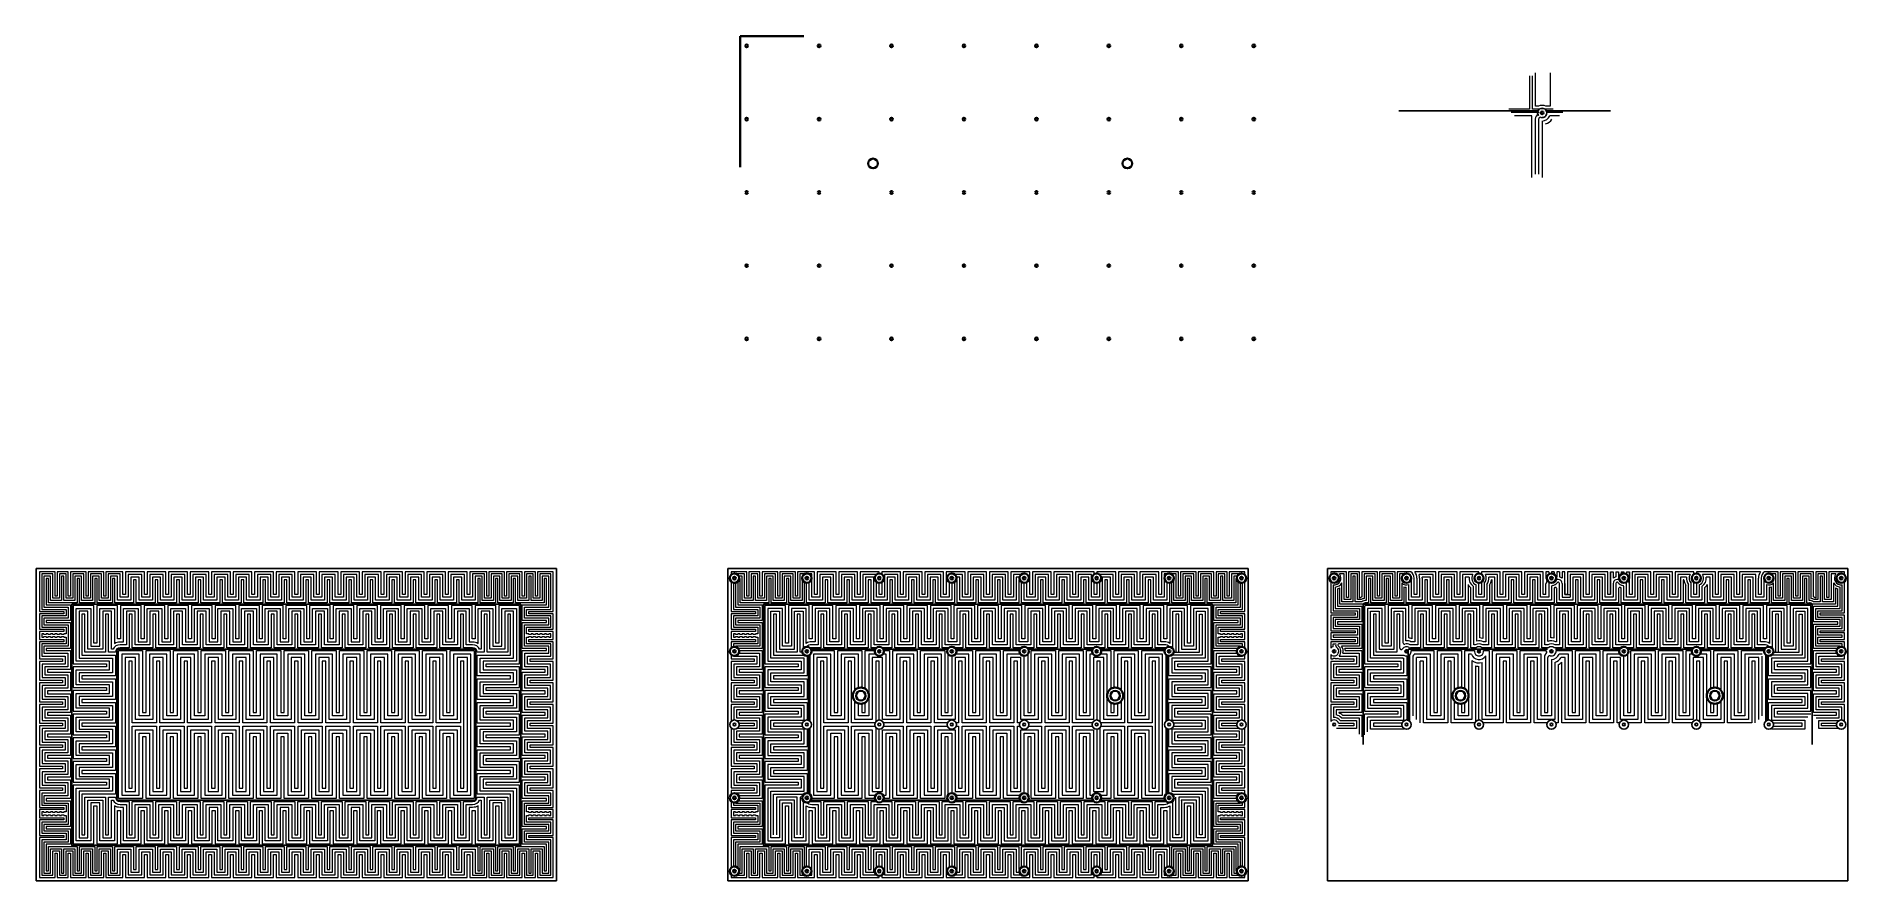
# Model space of a CAD drawing. Header units: millimetres. Extents: x -5937 to 68925, y -3068 to 5300.
# Drawn here: x 36886 to 41587, y 652 to 2843 of the extents above; entities that cross this region are included whole.
import ezdxf

# ---------------------------------------------------------------- set-up
doc = ezdxf.new("R2010")
doc.units = ezdxf.units.MM
doc.header["$LTSCALE"] = 7
doc.layers.add('参照', color=6, linetype='Continuous', lineweight=9)

msp = doc.modelspace()

# ---------------------------------------------------------------- linework, layer by layer
at = {"color": 7, "linetype": 'Continuous', "lineweight": 35}
for p, q in [((38712.792, 2842.541), (38712.792, 2502.541)), ((38877.792, 2842.541), (38712.792, 2842.541))]:
    msp.add_line(p, q, dxfattribs=at)
for p, q in [((40783.796, 2649.327), (40422.685, 2649.327)), ((40971.796, 2649.327), (40804.936, 2649.327)), ((40237.389, 652.013), (40237.389, 1462.09)), ((40237.389, 1462.013), (41587.389, 1462.013)), ((41587.389, 1462.09), (41587.389, 652.013)), ((41495.133, 1369.757), (40329.645, 1369.757)), ((40329.645, 1369.757), (40329.645, 1005.818)), ((41495.133, 1369.757), (41495.133, 1005.818)), ((40807.819, 1252.694), (40446.708, 1252.694)), ((40446.708, 1252.694), (40446.708, 1068.197)), ((40995.819, 1252.694), (40828.959, 1252.694)), ((41183.819, 1252.694), (41016.959, 1252.694)), ((41371.819, 1252.694), (41204.959, 1252.694)), ((41378.07, 1068.197), (41378.07, 1235.817)), ((40237.389, 652.09), (41587.389, 652.09)), ((41587.389, 652.013), (40237.389, 652.013))]:
    msp.add_line(p, q)
for points in [[(38236.113, 1462.09), (38236.113, 652.013), (36886.113, 652.013), (36886.113, 1462.09)], [(36886.113, 1462.013), (38236.113, 1462.013)], [(40031.114, 1462.09), (40031.114, 652.013), (38681.114, 652.013), (38681.114, 1462.09)], [(38681.114, 1462.013), (40031.114, 1462.013)], [(36978.368, 1369.835), (36978.368, 744.268), (38143.857, 744.268), (38143.857, 1369.835)], [(38143.857, 1369.757), (36978.368, 1369.757)], [(38773.37, 1369.835), (38773.37, 744.268), (39938.858, 744.268), (39938.858, 1369.835)], [(39938.858, 1369.757), (38773.37, 1369.757)], [(37095.432, 1252.771), (37095.432, 861.332), (38026.794, 861.332), (38026.794, 1252.771)], [(38026.794, 1252.694), (37095.432, 1252.694)], [(38890.433, 1235.817), (38890.433, 1068.197)], [(39063.544, 1252.694), (38896.684, 1252.694)], [(39251.544, 1252.694), (39084.684, 1252.694)], [(39439.544, 1252.694), (39272.684, 1252.694)], [(39627.544, 1252.694), (39460.684, 1252.694)], [(39815.544, 1252.694), (39648.684, 1252.694)], [(39821.795, 1068.197), (39821.795, 1235.817)], [(38890.433, 1045.828), (38890.433, 878.209)], [(39821.795, 878.209), (39821.795, 1045.828)], [(38026.794, 861.409), (37095.432, 861.409)], [(39063.503, 861.409), (38896.725, 861.409)], [(39251.503, 861.409), (39084.725, 861.409)], [(39439.503, 861.409), (39272.725, 861.409)], [(39627.503, 861.409), (39460.725, 861.409)], [(39815.503, 861.409), (39648.725, 861.409)], [(38143.857, 744.346), (36978.368, 744.346)], [(39938.858, 744.346), (38773.37, 744.346)], [(36886.113, 652.09), (38236.113, 652.09)], [(38681.114, 652.09), (40031.114, 652.09)]]:
    msp.add_lwpolyline(points)
for centre, radius in [((38729.792, 2817.541), 3.5), ((38917.792, 2817.541), 3.5), ((39105.792, 2817.541), 3.5), ((39293.792, 2817.541), 3.5), ((39481.792, 2817.541), 3.5), ((39669.792, 2817.541), 3.5), ((39857.792, 2817.541), 3.5), ((40045.792, 2817.541), 3.5), ((40794.366, 2643.646), 3.5), ((38729.792, 2627.541), 3.5), ((38917.792, 2627.541), 3.5), ((39105.792, 2627.541), 3.5), ((39293.792, 2627.541), 3.5), ((39481.792, 2627.541), 3.5), ((39669.792, 2627.541), 3.5), ((39857.792, 2627.541), 3.5), ((40045.792, 2627.541), 3.5), ((39057.792, 2512.541), 12.5), ((39717.792, 2512.541), 12.5), ((38729.792, 2247.541), 3.5), ((38917.792, 2247.541), 3.5), ((39105.792, 2247.541), 3.5), ((39293.792, 2247.541), 3.5), ((39481.792, 2247.541), 3.5), ((39669.792, 2247.541), 3.5), ((39857.792, 2247.541), 3.5), ((40045.792, 2247.541), 3.5), ((38729.792, 2057.541), 3.5), ((38917.792, 2057.541), 3.5), ((39105.792, 2057.541), 3.5), ((39293.792, 2057.541), 3.5), ((39481.792, 2057.541), 3.5), ((39669.792, 2057.541), 3.5), ((39857.792, 2057.541), 3.5), ((40045.792, 2057.541), 3.5), ((38698.114, 1437.013), 3.5), ((38886.114, 1437.013), 3.5), ((39074.114, 1437.013), 3.5), ((39262.114, 1437.013), 3.5), ((39450.114, 1437.013), 3.5), ((39638.114, 1437.013), 3.5), ((39826.114, 1437.013), 3.5), ((40014.114, 1437.013), 3.5), ((40254.389, 1437.013), 3.5), ((40442.389, 1437.013), 3.5), ((40630.389, 1437.013), 3.5), ((40818.389, 1437.013), 3.5), ((41006.389, 1437.013), 3.5), ((41194.389, 1437.013), 3.5), ((41382.389, 1437.013), 3.5), ((41570.389, 1437.013), 3.5), ((38698.114, 1247.013), 3.5), ((38886.114, 1247.013), 3.5), ((39074.114, 1247.013), 3.5), ((39262.114, 1247.013), 3.5), ((39450.114, 1247.013), 3.5), ((39638.114, 1247.013), 3.5), ((39826.114, 1247.013), 3.5), ((40014.114, 1247.013), 3.5), ((40254.389, 1247.013), 3.5), ((40442.389, 1247.013), 3.5), ((40630.389, 1247.013), 3.5), ((40818.389, 1247.013), 3.5), ((41006.389, 1247.013), 3.5), ((41194.389, 1247.013), 3.5), ((41382.389, 1247.013), 3.5), ((41570.389, 1247.013), 3.5), ((39026.114, 1132.013), 21), ((39026.114, 1132.013), 12.5), ((39686.114, 1132.013), 21), ((39686.114, 1132.013), 12.5), ((40582.389, 1132.013), 21), ((41242.389, 1132.013), 21), ((41242.389, 1132.013), 12.5), ((38698.114, 867.013), 3.5), ((38886.114, 867.013), 3.5), ((39074.114, 867.013), 3.5), ((39262.114, 867.013), 3.5), ((39450.114, 867.013), 3.5), ((39638.114, 867.013), 3.5), ((39826.114, 867.013), 3.5), ((40014.114, 867.013), 3.5), ((38698.114, 677.013), 3.5), ((38886.114, 677.013), 3.5), ((39074.114, 677.013), 3.5), ((39262.114, 677.013), 3.5), ((39450.114, 677.013), 3.5), ((39638.114, 677.013), 3.5), ((39826.114, 677.013), 3.5), ((40014.114, 677.013), 3.5)]:
    msp.add_circle(centre, radius, dxfattribs=at)
at = {"linetype": 'Continuous', "lineweight": 35}
for centre in [(38698.114, 1437.013), (38886.114, 1437.013), (39074.114, 1437.013), (39262.114, 1437.013), (39450.114, 1437.013), (39638.114, 1437.013), (39826.114, 1437.013), (40014.114, 1437.013), (40254.389, 1437.013), (40442.389, 1437.013), (40630.389, 1437.013), (40818.389, 1437.013), (41006.389, 1437.013), (41194.389, 1437.013), (41382.389, 1437.013), (41570.389, 1437.013), (38698.114, 1247.013), (38886.114, 1247.013), (39074.114, 1247.013), (39262.114, 1247.013), (39450.114, 1247.013), (39638.114, 1247.013), (39826.114, 1247.013), (40014.114, 1247.013), (41006.389, 1247.013), (41194.389, 1247.013), (41382.389, 1247.013), (41570.389, 1247.013), (38698.114, 867.013), (38886.114, 867.013), (39074.114, 867.013), (39262.114, 867.013), (39450.114, 867.013), (39638.114, 867.013), (39826.114, 867.013), (40014.114, 867.013), (38698.114, 677.013), (38886.114, 677.013), (39074.114, 677.013), (39262.114, 677.013), (39450.114, 677.013), (39638.114, 677.013), (39826.114, 677.013), (40014.114, 677.013)]:
    msp.add_circle(centre, 12, dxfattribs=at)
at = {"color": 20, "linetype": 'Continuous', "lineweight": 35}
msp.add_circle((40582.389, 1132.013), 12.5, dxfattribs=at)
for centre, radius in [((38698.114, 1057.013), 11.99), ((38698.114, 1057.013), 3.49), ((38886.114, 1057.013), 11.99), ((38886.114, 1057.013), 3.49), ((39074.114, 1057.013), 11.99), ((39074.114, 1057.013), 3.49), ((39262.114, 1057.013), 11.99), ((39262.114, 1057.013), 3.49), ((39450.114, 1057.013), 11.99), ((39450.114, 1057.013), 3.49), ((39638.114, 1057.013), 11.99), ((39638.114, 1057.013), 3.49), ((39826.114, 1057.013), 11.99), ((39826.114, 1057.013), 3.49), ((40014.114, 1057.013), 11.99), ((40014.114, 1057.013), 3.49), ((40254.389, 1057.013), 3.49), ((40442.389, 1057.013), 11.99), ((40442.389, 1057.013), 3.49), ((40630.389, 1057.013), 11.99), ((40630.389, 1057.013), 3.49), ((40818.389, 1057.013), 11.99), ((40818.389, 1057.013), 3.49), ((41006.389, 1057.013), 11.99), ((41006.389, 1057.013), 3.49), ((41194.389, 1057.013), 11.99), ((41194.389, 1057.013), 3.49), ((41382.389, 1057.013), 11.99), ((41382.389, 1057.013), 3.49), ((41570.389, 1057.013), 11.99), ((41570.389, 1057.013), 3.49)]:
    msp.add_circle(centre, radius)
msp.add_arc((40794.366, 2643.646), 12, 264.342152, 218.12466)
at = {"color": 7, "linetype": 'Continuous', "lineweight": 35}
for centre, start, end in [((38729.792, 2437.541), 8.213211, 171.786789), ((38729.792, 2437.541), 188.213211, 351.786789), ((38917.792, 2437.541), 8.213211, 171.786789), ((38917.792, 2437.541), 188.213211, 351.786789), ((39105.792, 2437.541), 8.213211, 171.786789), ((39105.792, 2437.541), 188.213211, 351.786789), ((39293.792, 2437.541), 8.213211, 171.786789), ((39293.792, 2437.541), 188.213211, 351.786789), ((39481.792, 2437.541), 8.213211, 171.786789), ((39481.792, 2437.541), 188.213211, 351.786789), ((39669.792, 2437.541), 8.213211, 171.786789), ((39669.792, 2437.541), 188.213211, 351.786789), ((39857.792, 2437.541), 8.213211, 171.786789), ((39857.792, 2437.541), 188.213211, 351.786789), ((40045.792, 2437.541), 8.213211, 171.786789), ((40045.792, 2437.541), 188.213211, 351.786789)]:
    msp.add_arc(centre, 3.5, start, end, dxfattribs=at)
at = {"layer": '参照'}
for p, q in [((40761.774, 2739.884), (40761.774, 2653.163)), ((40769.446, 2653.163), (40769.446, 2739.884)), ((40761.774, 2653.163), (40708.068, 2653.163)), ((40787.057, 2653.163), (40769.446, 2653.163)), ((40823.152, 2653.163), (40801.675, 2653.163)), ((40268.879, 1369.634), (40268.879, 1411.613)), ((40349.343, 1436.27), (40343.596, 1436.27)), ((40343.596, 1436.27), (40343.596, 1373.247)), ((40349.343, 1373.247), (40349.343, 1436.27)), ((40395.323, 1436.27), (40389.576, 1436.27)), ((40389.576, 1436.27), (40389.576, 1373.247)), ((40395.323, 1373.247), (40395.323, 1436.27)), ((40435.555, 1414.533), (40435.555, 1373.247)), ((40441.303, 1373.247), (40441.303, 1413.543)), ((40497.135, 1432.576), (40490.156, 1432.576)), ((40490.156, 1432.576), (40490.156, 1373.247)), ((40497.135, 1373.247), (40497.135, 1432.576)), ((40552.968, 1432.576), (40545.989, 1432.576)), ((40545.989, 1432.576), (40545.989, 1373.247)), ((40552.968, 1373.247), (40552.968, 1432.576)), ((40601.821, 1420.62), (40601.821, 1373.247)), ((40608.8, 1373.247), (40608.8, 1412.138)), ((40657.654, 1418.533), (40657.654, 1373.247)), ((40664.633, 1432.576), (40663.026, 1432.576)), ((40664.633, 1373.247), (40664.633, 1432.576)), ((40720.465, 1432.576), (40713.486, 1432.576)), ((40713.486, 1432.576), (40713.486, 1373.247)), ((40720.465, 1373.247), (40720.465, 1432.576)), ((40769.318, 1432.576), (40769.318, 1373.247)), ((40776.297, 1432.576), (40769.318, 1432.576)), ((40776.297, 1373.247), (40776.297, 1432.576)), ((40887.962, 1432.576), (40880.983, 1432.576)), ((40880.983, 1432.576), (40880.983, 1373.247)), ((40887.962, 1373.247), (40887.962, 1432.576)), ((40943.795, 1432.576), (40936.816, 1432.576)), ((40936.816, 1432.576), (40936.816, 1373.247)), ((40943.795, 1373.247), (40943.795, 1432.576)), ((41055.46, 1432.576), (41048.481, 1432.576)), ((41048.481, 1432.576), (41048.481, 1373.247)), ((41055.46, 1373.247), (41055.46, 1432.576)), ((41111.292, 1432.576), (41104.313, 1432.576)), ((41104.313, 1432.576), (41104.313, 1373.247)), ((41111.292, 1373.247), (41111.292, 1432.576)), ((41161.752, 1432.576), (41160.146, 1432.576)), ((41160.146, 1432.576), (41160.146, 1373.247)), ((41167.125, 1373.247), (41167.125, 1418.533)), ((41215.978, 1412.138), (41215.978, 1373.247)), ((41222.957, 1373.247), (41222.957, 1420.62)), ((41278.79, 1432.576), (41271.811, 1432.576)), ((41271.811, 1432.576), (41271.811, 1373.247)), ((41278.79, 1373.247), (41278.79, 1432.576)), ((41334.622, 1432.576), (41327.643, 1432.576)), ((41327.643, 1432.576), (41327.643, 1373.247)), ((41334.622, 1373.247), (41334.622, 1432.576)), ((41383.475, 1413.543), (41383.475, 1373.247)), ((41389.223, 1373.247), (41389.223, 1414.533)), ((41435.203, 1436.27), (41429.455, 1436.27)), ((41429.455, 1436.27), (41429.455, 1373.247)), ((41435.203, 1373.247), (41435.203, 1436.27)), ((41481.182, 1436.27), (41475.435, 1436.27)), ((41475.435, 1436.27), (41475.435, 1373.247)), ((41481.182, 1373.247), (41481.182, 1436.27)), ((41555.899, 1411.613), (41555.899, 1369.634)), ((40263.131, 1409.108), (40263.131, 1363.886)), ((40263.131, 1363.886), (40326.155, 1363.886)), ((40328.827, 1369.634), (40268.879, 1369.634)), ((40326.155, 1363.886), (40326.155, 1323.654)), ((40343.596, 1373.247), (40336.834, 1373.247)), ((40389.576, 1373.247), (40349.343, 1373.247)), ((40435.555, 1373.247), (40395.323, 1373.247)), ((40490.156, 1373.247), (40441.303, 1373.247)), ((40545.989, 1373.247), (40497.135, 1373.247)), ((40601.821, 1373.247), (40552.968, 1373.247)), ((40657.654, 1373.247), (40608.8, 1373.247)), ((40713.486, 1373.247), (40664.633, 1373.247)), ((40769.318, 1373.247), (40720.465, 1373.247)), ((40825.151, 1373.247), (40776.297, 1373.247)), ((40825.151, 1409.539), (40825.151, 1373.247)), ((40832.13, 1373.247), (40832.13, 1409.681)), ((40880.983, 1373.247), (40832.13, 1373.247)), ((40936.816, 1373.247), (40887.962, 1373.247)), ((40992.648, 1373.247), (40943.795, 1373.247)), ((40992.648, 1409.681), (40992.648, 1373.247)), ((40999.627, 1373.247), (40999.627, 1409.539)), ((41048.481, 1373.247), (40999.627, 1373.247)), ((41104.313, 1373.247), (41055.46, 1373.247)), ((41160.146, 1373.247), (41111.292, 1373.247)), ((41215.978, 1373.247), (41167.125, 1373.247)), ((41271.811, 1373.247), (41222.957, 1373.247)), ((41327.643, 1373.247), (41278.79, 1373.247)), ((41383.475, 1373.247), (41334.622, 1373.247)), ((41429.455, 1373.247), (41389.223, 1373.247)), ((41475.435, 1373.247), (41435.203, 1373.247)), ((41481.182, 1373.247), (41487.944, 1373.247)), ((41555.899, 1369.634), (41495.951, 1369.634)), ((41498.623, 1323.654), (41498.623, 1363.886)), ((41498.623, 1363.886), (41561.647, 1363.886)), ((41561.647, 1363.886), (41561.647, 1409.108)), ((40326.155, 1323.654), (40263.131, 1323.654)), ((40263.131, 1323.654), (40263.131, 1317.906)), ((40263.131, 1317.906), (40326.155, 1317.906)), ((40326.155, 1317.906), (40326.155, 1254.684)), ((40363.823, 1343.251), (40356.151, 1343.251)), ((40356.151, 1343.251), (40356.151, 1237.349)), ((40363.823, 1245.022), (40363.823, 1343.251)), ((40371.512, 1343.251), (40371.496, 1343.251)), ((40371.512, 1335.579), (40371.496, 1335.579)), ((40371.512, 1327.906), (40371.496, 1327.906)), ((40371.512, 1320.234), (40371.496, 1320.234)), ((40425.201, 1343.251), (40417.529, 1343.251)), ((40417.529, 1343.251), (40417.529, 1245.022)), ((40425.201, 1255.048), (40425.201, 1343.251)), ((40486.579, 1343.251), (40478.907, 1343.251)), ((40478.907, 1343.251), (40478.907, 1256.53)), ((40486.579, 1256.53), (40486.579, 1343.251)), ((40547.957, 1343.251), (40540.285, 1343.251)), ((40540.285, 1343.251), (40540.285, 1256.53)), ((40547.957, 1256.53), (40547.957, 1343.251)), ((40609.335, 1343.251), (40601.663, 1343.251)), ((40601.663, 1343.251), (40601.663, 1256.53)), ((40609.335, 1256.53), (40609.335, 1343.251)), ((40670.713, 1343.251), (40663.041, 1343.251)), ((40663.041, 1343.251), (40663.041, 1256.53)), ((40670.713, 1256.53), (40670.713, 1343.251)), ((40732.091, 1343.251), (40724.419, 1343.251)), ((40724.419, 1343.251), (40724.419, 1256.53)), ((40732.091, 1256.53), (40732.091, 1343.251)), ((40793.469, 1343.251), (40785.797, 1343.251)), ((40785.797, 1343.251), (40785.797, 1256.53)), ((40793.469, 1256.53), (40793.469, 1343.251)), ((40854.847, 1343.251), (40847.175, 1343.251)), ((40847.175, 1343.251), (40847.175, 1256.53)), ((40854.847, 1256.53), (40854.847, 1343.251)), ((40916.225, 1343.251), (40908.553, 1343.251)), ((40908.553, 1343.251), (40908.553, 1256.53)), ((40916.225, 1256.53), (40916.225, 1343.251)), ((40977.603, 1343.251), (40969.931, 1343.251)), ((40969.931, 1343.251), (40969.931, 1256.53)), ((40977.603, 1256.53), (40977.603, 1343.251)), ((41038.981, 1343.251), (41031.309, 1343.251)), ((41031.309, 1343.251), (41031.309, 1256.53)), ((41038.981, 1256.53), (41038.981, 1343.251)), ((41100.359, 1343.251), (41092.687, 1343.251)), ((41092.687, 1343.251), (41092.687, 1256.53)), ((41100.359, 1256.53), (41100.359, 1343.251)), ((41161.737, 1343.251), (41154.065, 1343.251)), ((41154.065, 1343.251), (41154.065, 1256.53)), ((41161.737, 1256.53), (41161.737, 1343.251)), ((41223.115, 1343.251), (41215.443, 1343.251)), ((41215.443, 1343.251), (41215.443, 1256.53)), ((41223.115, 1256.53), (41223.115, 1343.251)), ((41284.493, 1343.251), (41276.821, 1343.251)), ((41276.821, 1343.251), (41276.821, 1256.53)), ((41284.493, 1256.53), (41284.493, 1343.251)), ((41345.871, 1343.251), (41338.199, 1343.251)), ((41338.199, 1343.251), (41338.199, 1256.53)), ((41345.871, 1256.53), (41345.871, 1343.251)), ((41407.249, 1343.251), (41399.577, 1343.251)), ((41399.577, 1343.251), (41399.577, 1245.022)), ((41407.249, 1245.022), (41407.249, 1343.251)), ((41460.955, 1245.022), (41460.955, 1343.251)), ((41460.955, 1343.251), (41468.627, 1343.251)), ((41468.627, 1343.251), (41468.627, 1237.349)), ((41561.647, 1323.654), (41498.623, 1323.654)), ((41498.623, 1254.684), (41498.623, 1317.906)), ((41498.623, 1317.906), (41561.647, 1317.906)), ((41561.647, 1317.906), (41561.647, 1323.654)), ((40371.512, 1312.562), (40371.496, 1312.562)), ((40371.512, 1304.89), (40371.496, 1304.89)), ((38709.959, 1248.937), (38769.88, 1248.937)), ((38769.88, 1248.937), (38769.88, 1200.083)), ((40326.155, 1254.684), (40282.347, 1254.684)), ((40283.316, 1248.937), (40326.155, 1248.937)), ((40326.155, 1248.937), (40326.155, 1200.083)), ((40356.151, 1237.349), (40435.274, 1237.349)), ((40417.529, 1245.022), (40363.823, 1245.022)), ((40442.872, 1235.023), (40442.872, 1183.644)), ((40478.907, 1256.53), (40454.844, 1256.53)), ((40540.285, 1256.53), (40486.579, 1256.53)), ((40601.663, 1256.53), (40547.957, 1256.53)), ((40623.08, 1256.53), (40609.335, 1256.53)), ((40663.041, 1256.53), (40637.698, 1256.53)), ((40724.419, 1256.53), (40670.713, 1256.53)), ((40785.797, 1256.53), (40732.091, 1256.53)), ((40811.08, 1256.53), (40793.469, 1256.53)), ((40847.175, 1256.53), (40825.698, 1256.53)), ((40908.553, 1256.53), (40854.847, 1256.53)), ((40969.931, 1256.53), (40916.225, 1256.53)), ((40999.08, 1256.53), (40977.603, 1256.53)), ((41031.309, 1256.53), (41013.698, 1256.53)), ((41092.687, 1256.53), (41038.981, 1256.53)), ((41154.065, 1256.53), (41100.359, 1256.53)), ((41187.08, 1256.53), (41161.737, 1256.53)), ((41215.443, 1256.53), (41201.698, 1256.53)), ((41276.821, 1256.53), (41223.115, 1256.53)), ((41338.199, 1256.53), (41284.493, 1256.53)), ((41369.934, 1256.53), (41345.871, 1256.53)), ((41381.906, 1183.644), (41381.906, 1235.023)), ((41468.627, 1237.349), (41389.504, 1237.349)), ((41394.223, 1245.022), (41460.955, 1245.022)), ((41561.162, 1254.684), (41498.623, 1254.684)), ((41498.623, 1200.083), (41498.623, 1248.937)), ((41498.623, 1248.937), (41558.544, 1248.937)), ((38769.88, 1200.083), (38710.551, 1200.083)), ((38710.551, 1200.083), (38710.551, 1193.104)), ((38710.551, 1193.104), (38769.88, 1193.104)), ((38769.88, 1193.104), (38769.88, 1144.251)), ((40326.155, 1200.083), (40266.826, 1200.083)), ((40266.826, 1200.083), (40266.826, 1193.104)), ((40266.826, 1193.104), (40326.155, 1193.104)), ((40326.155, 1193.104), (40326.155, 1144.251)), ((40442.872, 1183.644), (40356.151, 1183.644)), ((40356.151, 1183.644), (40356.151, 1175.971)), ((40356.151, 1175.971), (40442.872, 1175.971)), ((40442.872, 1175.971), (40442.872, 1122.266)), ((40486.416, 1221.954), (40477.448, 1221.954)), ((40477.448, 1061.497), (40477.448, 1221.954)), ((40486.416, 1061.497), (40486.416, 1221.954)), ((40558.158, 1221.954), (40549.191, 1221.954)), ((40549.191, 1221.954), (40549.191, 1061.497)), ((40558.158, 1061.497), (40558.158, 1221.954)), ((40620.934, 1209.269), (40620.934, 1064.384)), ((40629.901, 1068.992), (40629.901, 1208.106)), ((40701.644, 1221.954), (40692.676, 1221.954)), ((40692.676, 1221.954), (40692.676, 1061.497)), ((40701.644, 1061.497), (40701.644, 1221.954)), ((40773.387, 1221.954), (40764.419, 1221.954)), ((40764.419, 1221.954), (40764.419, 1061.497)), ((40773.387, 1061.497), (40773.387, 1221.954)), ((40836.162, 1212.399), (40836.162, 1061.497)), ((40845.13, 1061.497), (40845.13, 1218.748)), ((40916.873, 1221.954), (40907.905, 1221.954)), ((40907.905, 1221.954), (40907.905, 1061.497)), ((40916.873, 1061.497), (40916.873, 1221.954)), ((40988.616, 1221.954), (40979.648, 1221.954)), ((40979.648, 1221.954), (40979.648, 1061.497)), ((40988.616, 1061.497), (40988.616, 1221.954)), ((41060.359, 1221.954), (41051.391, 1221.954)), ((41051.391, 1221.954), (41051.391, 1061.497)), ((41060.359, 1061.497), (41060.359, 1221.954)), ((41132.102, 1221.954), (41123.134, 1221.954)), ((41123.134, 1221.954), (41123.134, 1061.497)), ((41132.102, 1061.497), (41132.102, 1221.954)), ((41203.845, 1221.954), (41194.877, 1221.954)), ((41194.877, 1221.954), (41194.877, 1068.992)), ((41203.845, 1064.384), (41203.845, 1221.954)), ((41275.588, 1221.954), (41266.62, 1221.954)), ((41266.62, 1221.954), (41266.62, 1061.497)), ((41275.588, 1061.497), (41275.588, 1221.954)), ((41347.331, 1221.954), (41338.363, 1221.954)), ((41338.363, 1221.954), (41338.363, 1061.497)), ((41347.331, 1061.497), (41347.331, 1221.954)), ((41468.627, 1183.644), (41381.906, 1183.644)), ((41381.906, 1122.266), (41381.906, 1175.971)), ((41381.906, 1175.971), (41468.627, 1175.971)), ((41468.627, 1175.971), (41468.627, 1183.644)), ((41557.952, 1200.083), (41498.623, 1200.083)), ((41498.623, 1144.251), (41498.623, 1193.104)), ((41498.623, 1193.104), (41557.952, 1193.104)), ((41557.952, 1193.104), (41557.952, 1200.083)), ((38769.88, 1144.251), (38710.551, 1144.251)), ((38710.551, 1144.251), (38710.551, 1137.272)), ((38710.551, 1137.272), (38769.88, 1137.272)), ((38769.88, 1137.272), (38769.88, 1088.419)), ((40326.155, 1144.251), (40266.826, 1144.251)), ((40266.826, 1144.251), (40266.826, 1137.272)), ((40266.826, 1137.272), (40326.155, 1137.272)), ((40326.155, 1137.272), (40326.155, 1088.419)), ((41557.952, 1144.251), (41498.623, 1144.251)), ((41498.623, 1088.419), (41498.623, 1137.272)), ((41498.623, 1137.272), (41557.952, 1137.272)), ((41557.952, 1137.272), (41557.952, 1144.251)), ((38769.88, 1088.419), (38710.551, 1088.419)), ((38710.551, 1088.419), (38710.551, 1081.439)), ((38710.551, 1081.439), (38769.88, 1081.439)), ((38769.88, 1081.439), (38769.88, 1032.664)), ((40266.826, 1088.419), (40266.826, 1087.244)), ((40326.155, 1088.419), (40266.826, 1088.419)), ((40276.113, 1081.439), (40326.155, 1081.439)), ((40326.155, 1081.439), (40326.155, 1025.214)), ((40442.872, 1122.266), (40356.151, 1122.266)), ((40356.151, 1122.266), (40356.151, 1114.593)), ((40356.151, 1114.593), (40442.872, 1114.593)), ((40442.872, 1114.593), (40442.872, 1068.993)), ((41468.627, 1122.266), (41381.906, 1122.266)), ((41381.906, 1068.993), (41381.906, 1114.593)), ((41381.906, 1114.593), (41468.627, 1114.593)), ((41468.627, 1114.593), (41468.627, 1122.266)), ((41557.952, 1088.419), (41498.623, 1088.419)), ((41498.623, 1081.439), (41557.952, 1081.439)), ((41557.952, 1081.439), (41557.952, 1088.419)), ((40431.043, 1060.888), (40356.151, 1060.888)), ((40356.151, 1060.888), (40356.151, 1053.215)), ((40356.151, 1053.215), (40431.017, 1053.215)), ((40549.191, 1061.497), (40486.416, 1061.497)), ((40619.27, 1061.497), (40558.158, 1061.497)), ((40692.676, 1061.497), (40641.509, 1061.497)), ((40764.419, 1061.497), (40701.644, 1061.497)), ((40807.27, 1061.497), (40773.387, 1061.497)), ((40836.162, 1061.497), (40829.509, 1061.497)), ((40907.905, 1061.497), (40845.13, 1061.497)), ((40979.648, 1061.497), (40916.873, 1061.497)), ((40995.27, 1061.497), (40988.616, 1061.497)), ((41051.391, 1061.497), (41017.509, 1061.497)), ((41123.134, 1061.497), (41060.359, 1061.497)), ((41183.27, 1061.497), (41132.102, 1061.497)), ((41266.62, 1061.497), (41205.509, 1061.497)), ((41338.363, 1061.497), (41275.588, 1061.497)), ((41468.627, 1060.888), (41393.735, 1060.888)), ((41393.761, 1053.215), (41468.627, 1053.215)), ((41468.627, 1053.215), (41468.627, 1060.888)), ((38769.88, 1032.664), (38710.551, 1032.664)), ((38710.551, 1032.664), (38710.551, 1025.685)), ((38710.551, 1025.685), (38769.88, 1025.685)), ((38769.88, 1025.685), (38769.88, 976.831)), ((38769.88, 976.831), (38710.551, 976.831)), ((38710.551, 976.831), (38710.551, 969.852)), ((38710.551, 969.852), (38769.88, 969.852)), ((38769.88, 969.852), (38769.88, 920.999)), ((38769.88, 920.999), (38710.551, 920.999)), ((38710.551, 920.999), (38710.551, 914.02)), ((38710.551, 914.02), (38769.88, 914.02)), ((38769.88, 914.02), (38769.88, 865.166)), ((38769.88, 865.166), (38709.971, 865.166))]:
    msp.add_line(p, q, dxfattribs=at)
at = {"layer": '参照', "color": 3}
for p, q in [((40777.118, 2660.836), (40777.118, 2747.556)), ((40815.479, 2747.556), (40815.479, 2660.836)), ((40784.799, 2660.836), (40777.118, 2660.836)), ((40815.479, 2660.836), (40803.932, 2660.836)), ((40257.384, 1413.71), (40257.384, 1358.139)), ((40274.626, 1375.381), (40274.626, 1425.077)), ((40309.111, 1442.018), (40303.364, 1442.018)), ((40303.364, 1442.018), (40303.364, 1375.381)), ((40309.111, 1375.381), (40309.111, 1442.018)), ((40355.091, 1442.018), (40337.848, 1442.018)), ((40337.848, 1442.018), (40337.848, 1378.994)), ((40355.091, 1378.994), (40355.091, 1442.018)), ((40401.071, 1442.018), (40383.828, 1442.018)), ((40383.828, 1442.018), (40383.828, 1378.994)), ((40401.071, 1378.994), (40401.071, 1442.018)), ((40429.808, 1424.488), (40429.808, 1378.994)), ((40448.282, 1380.226), (40448.282, 1420.271)), ((40504.114, 1439.555), (40483.099, 1439.555)), ((40483.177, 1436.992), (40483.177, 1380.226)), ((40504.114, 1380.226), (40504.114, 1439.555)), ((40559.947, 1439.555), (40539.01, 1439.555)), ((40539.01, 1439.555), (40539.01, 1380.226)), ((40559.947, 1380.226), (40559.947, 1439.555)), ((40594.842, 1439.555), (40594.842, 1380.226)), ((40604.556, 1439.555), (40594.842, 1439.555)), ((40615.779, 1380.226), (40615.779, 1415.556)), ((40650.674, 1420.816), (40650.674, 1380.226)), ((40671.612, 1439.555), (40656.222, 1439.555)), ((40671.612, 1380.226), (40671.612, 1439.555)), ((40727.444, 1439.555), (40706.507, 1439.555)), ((40706.507, 1439.555), (40706.507, 1380.226)), ((40727.444, 1380.226), (40727.444, 1439.555)), ((40762.339, 1439.555), (40762.339, 1380.226)), ((40783.277, 1439.555), (40762.339, 1439.555)), ((40783.277, 1380.226), (40783.277, 1439.555)), ((40818.172, 1414.948), (40818.172, 1380.226)), ((40839.109, 1380.226), (40839.109, 1423.124)), ((40894.941, 1439.555), (40874.004, 1439.555)), ((40874.004, 1439.555), (40874.004, 1380.226)), ((40894.941, 1380.226), (40894.941, 1439.555)), ((40950.774, 1439.555), (40929.837, 1439.555)), ((40929.837, 1439.555), (40929.837, 1380.226)), ((40950.774, 1380.226), (40950.774, 1439.555)), ((40985.669, 1423.124), (40985.669, 1380.226)), ((41006.606, 1380.226), (41006.606, 1414.948)), ((41062.439, 1439.555), (41041.502, 1439.555)), ((41041.502, 1439.555), (41041.502, 1380.226)), ((41062.439, 1380.226), (41062.439, 1439.555)), ((41118.271, 1439.555), (41097.334, 1439.555)), ((41097.334, 1439.555), (41097.334, 1380.226)), ((41118.271, 1380.226), (41118.271, 1439.555)), ((41168.556, 1439.555), (41153.167, 1439.555)), ((41153.167, 1439.555), (41153.167, 1380.226)), ((41174.104, 1380.226), (41174.104, 1420.816)), ((41208.999, 1415.556), (41208.999, 1380.226)), ((41229.936, 1439.555), (41220.222, 1439.555)), ((41229.936, 1380.226), (41229.936, 1439.555)), ((41285.769, 1439.555), (41264.832, 1439.555)), ((41264.832, 1439.555), (41264.832, 1380.226)), ((41285.769, 1380.226), (41285.769, 1439.555)), ((41341.601, 1439.555), (41320.664, 1439.555)), ((41320.664, 1439.555), (41320.664, 1380.226)), ((41341.601, 1380.226), (41341.601, 1439.555)), ((41376.496, 1420.271), (41376.496, 1380.226)), ((41394.97, 1378.994), (41394.97, 1424.488)), ((41440.95, 1442.018), (41423.708, 1442.018)), ((41423.708, 1442.018), (41423.708, 1378.994)), ((41440.95, 1378.994), (41440.95, 1442.018)), ((41486.93, 1442.018), (41469.687, 1442.018)), ((41469.687, 1442.018), (41469.687, 1378.994)), ((41486.93, 1378.994), (41486.93, 1442.018)), ((41521.415, 1442.018), (41515.667, 1442.018)), ((41515.667, 1442.018), (41515.667, 1375.412)), ((41521.415, 1375.381), (41521.415, 1442.018)), ((41550.152, 1425.077), (41550.152, 1375.381)), ((41567.394, 1358.139), (41567.394, 1413.71)), ((40303.364, 1375.381), (40274.626, 1375.381)), ((40326.556, 1375.381), (40309.111, 1375.381)), ((40337.848, 1378.994), (40336.834, 1378.994)), ((40383.828, 1378.994), (40355.091, 1378.994)), ((40429.808, 1378.994), (40401.071, 1378.994)), ((40483.177, 1380.226), (40448.282, 1380.226)), ((40539.01, 1380.226), (40504.114, 1380.226)), ((40594.842, 1380.226), (40559.947, 1380.226)), ((40650.674, 1380.226), (40615.779, 1380.226)), ((40706.507, 1380.226), (40671.612, 1380.226)), ((40762.339, 1380.226), (40727.444, 1380.226)), ((40818.172, 1380.226), (40783.277, 1380.226)), ((40874.004, 1380.226), (40839.109, 1380.226)), ((40929.837, 1380.226), (40894.941, 1380.226)), ((40985.669, 1380.226), (40950.774, 1380.226)), ((41041.502, 1380.226), (41006.606, 1380.226)), ((41097.334, 1380.226), (41062.439, 1380.226)), ((41153.167, 1380.226), (41118.271, 1380.226)), ((41208.999, 1380.226), (41174.104, 1380.226)), ((41264.832, 1380.226), (41229.936, 1380.226)), ((41320.664, 1380.226), (41285.769, 1380.226)), ((41376.496, 1380.226), (41341.601, 1380.226)), ((41423.708, 1378.994), (41394.97, 1378.994)), ((41469.687, 1378.994), (41440.95, 1378.994)), ((41487.944, 1378.994), (41486.93, 1378.994)), ((41515.667, 1375.412), (41498.222, 1375.412)), ((41550.152, 1375.381), (41521.415, 1375.381)), ((40257.384, 1358.139), (40320.408, 1358.139)), ((40320.408, 1329.401), (40257.384, 1329.401)), ((40257.384, 1329.401), (40257.384, 1312.159)), ((40320.408, 1358.139), (40320.408, 1329.401)), ((40348.479, 1229.677), (40348.479, 1350.923)), ((40348.479, 1350.923), (40371.496, 1350.923)), ((40371.496, 1350.923), (40371.496, 1252.694)), ((40409.857, 1252.694), (40409.857, 1350.923)), ((40409.857, 1350.923), (40432.874, 1350.923)), ((40432.874, 1350.923), (40432.874, 1269.65)), ((40494.252, 1350.923), (40471.235, 1350.923)), ((40471.235, 1350.923), (40471.235, 1264.202)), ((40494.252, 1264.202), (40494.252, 1350.923)), ((40555.63, 1350.923), (40532.613, 1350.923)), ((40532.613, 1350.923), (40532.613, 1264.202)), ((40555.63, 1264.202), (40555.63, 1350.923)), ((40617.008, 1350.923), (40593.991, 1350.923)), ((40593.991, 1350.923), (40593.991, 1264.202)), ((40617.008, 1264.202), (40617.008, 1350.923)), ((40678.386, 1350.923), (40655.369, 1350.923)), ((40655.369, 1350.923), (40655.369, 1264.202)), ((40678.386, 1264.202), (40678.386, 1350.923)), ((40739.764, 1350.923), (40716.747, 1350.923)), ((40716.747, 1350.923), (40716.747, 1264.202)), ((40739.764, 1264.202), (40739.764, 1350.923)), ((40801.141, 1350.923), (40778.125, 1350.923)), ((40778.125, 1350.923), (40778.125, 1264.202)), ((40801.141, 1264.202), (40801.141, 1350.923)), ((40862.519, 1350.923), (40839.503, 1350.923)), ((40839.503, 1350.923), (40839.503, 1264.202)), ((40862.519, 1264.202), (40862.519, 1350.923)), ((40923.897, 1350.923), (40900.881, 1350.923)), ((40900.881, 1350.923), (40900.881, 1264.202)), ((40923.897, 1264.202), (40923.897, 1350.923)), ((40985.275, 1350.923), (40962.259, 1350.923)), ((40962.259, 1350.923), (40962.259, 1264.202)), ((40985.275, 1264.202), (40985.275, 1350.923)), ((41046.653, 1350.923), (41023.637, 1350.923)), ((41023.637, 1350.923), (41023.637, 1264.202)), ((41046.653, 1264.202), (41046.653, 1350.923)), ((41108.031, 1350.923), (41085.015, 1350.923)), ((41085.015, 1350.923), (41085.015, 1264.202)), ((41108.031, 1264.202), (41108.031, 1350.923)), ((41169.409, 1350.923), (41146.393, 1350.923)), ((41146.393, 1350.923), (41146.393, 1264.202)), ((41169.409, 1264.202), (41169.409, 1350.923)), ((41230.787, 1350.923), (41207.771, 1350.923)), ((41207.771, 1350.923), (41207.771, 1264.202)), ((41230.787, 1264.202), (41230.787, 1350.923)), ((41292.165, 1350.923), (41269.149, 1350.923)), ((41269.149, 1350.923), (41269.149, 1264.202)), ((41292.165, 1264.202), (41292.165, 1350.923)), ((41353.543, 1350.923), (41330.527, 1350.923)), ((41330.527, 1350.923), (41330.527, 1264.202)), ((41353.543, 1264.202), (41353.543, 1350.923)), ((41391.905, 1254.324), (41391.905, 1350.923)), ((41391.905, 1350.923), (41414.921, 1350.923)), ((41414.921, 1350.923), (41414.921, 1252.694)), ((41453.283, 1252.694), (41453.283, 1350.923)), ((41453.283, 1350.923), (41476.299, 1350.923)), ((41476.299, 1350.923), (41476.299, 1229.677)), ((41504.37, 1329.401), (41504.37, 1358.139)), ((41504.37, 1358.139), (41567.394, 1358.139)), ((41567.394, 1329.401), (41504.37, 1329.401)), ((41567.394, 1312.159), (41567.394, 1329.401)), ((40257.384, 1312.159), (40320.408, 1312.159)), ((40320.408, 1312.159), (40320.408, 1260.432)), ((41504.37, 1260.432), (41504.37, 1312.159)), ((41504.37, 1312.159), (41567.394, 1312.159)), ((38708.997, 1241.958), (38762.901, 1241.958)), ((38762.901, 1241.958), (38762.901, 1207.063)), ((40320.408, 1260.432), (40273.678, 1260.432)), ((40277.337, 1241.958), (40319.176, 1241.958)), ((40319.176, 1241.958), (40319.176, 1207.063)), ((40433.095, 1229.677), (40348.479, 1229.677)), ((40371.496, 1252.694), (40409.857, 1252.694)), ((40435.2, 1191.316), (40435.2, 1228.704)), ((40471.235, 1264.202), (40451.956, 1264.202)), ((40495.383, 1230.922), (40468.48, 1230.922)), ((40468.48, 1070.465), (40468.48, 1230.922)), ((40532.613, 1264.202), (40494.252, 1264.202)), ((40495.383, 1070.465), (40495.383, 1230.922)), ((40567.126, 1230.922), (40540.223, 1230.922)), ((40540.223, 1230.922), (40540.223, 1070.465)), ((40593.991, 1264.202), (40555.63, 1264.202)), ((40567.126, 1146.437), (40567.126, 1230.922)), ((40611.966, 1223.412), (40611.966, 1070.465)), ((40620.827, 1264.202), (40617.008, 1264.202)), ((40655.369, 1264.202), (40639.951, 1264.202)), ((40716.747, 1264.202), (40678.386, 1264.202)), ((40710.612, 1230.922), (40683.709, 1230.922)), ((40683.709, 1230.922), (40683.709, 1070.465)), ((40710.612, 1070.465), (40710.612, 1230.922)), ((40778.125, 1264.202), (40739.764, 1264.202)), ((40782.355, 1230.922), (40755.451, 1230.922)), ((40755.451, 1230.922), (40755.451, 1070.465)), ((40782.355, 1070.465), (40782.355, 1230.922)), ((40808.823, 1264.202), (40801.141, 1264.202)), ((40839.503, 1264.202), (40827.956, 1264.202)), ((40854.098, 1230.922), (40843.638, 1230.922)), ((40854.098, 1070.465), (40854.098, 1230.922)), ((40900.881, 1264.202), (40862.519, 1264.202)), ((40925.841, 1230.922), (40898.937, 1230.922)), ((40898.937, 1230.922), (40898.937, 1070.465)), ((40962.259, 1264.202), (40923.897, 1264.202)), ((40925.841, 1070.465), (40925.841, 1230.922)), ((40997.584, 1230.922), (40970.68, 1230.922)), ((40970.68, 1230.922), (40970.68, 1070.465)), ((41023.637, 1264.202), (40985.275, 1264.202)), ((40997.584, 1070.465), (40997.584, 1230.922)), ((41069.327, 1230.922), (41042.423, 1230.922)), ((41042.423, 1230.922), (41042.423, 1070.465)), ((41085.015, 1264.202), (41046.653, 1264.202)), ((41069.327, 1070.465), (41069.327, 1230.922)), ((41146.393, 1264.202), (41108.031, 1264.202)), ((41141.07, 1230.922), (41114.166, 1230.922)), ((41114.166, 1230.922), (41114.166, 1070.465)), ((41141.07, 1070.465), (41141.07, 1230.922)), ((41207.771, 1264.202), (41169.409, 1264.202)), ((41212.813, 1230.922), (41185.909, 1230.922)), ((41185.909, 1230.922), (41185.909, 1070.465)), ((41212.813, 1070.465), (41212.813, 1230.922)), ((41269.149, 1264.202), (41230.787, 1264.202)), ((41284.555, 1230.922), (41257.652, 1230.922)), ((41257.652, 1230.922), (41257.652, 1146.437)), ((41284.555, 1070.465), (41284.555, 1230.922)), ((41330.527, 1264.202), (41292.165, 1264.202)), ((41356.298, 1230.922), (41329.395, 1230.922)), ((41329.395, 1230.922), (41329.395, 1070.465)), ((41369.934, 1264.202), (41353.543, 1264.202)), ((41356.298, 1070.465), (41356.298, 1230.922)), ((41476.299, 1229.677), (41389.579, 1229.677)), ((41389.579, 1229.677), (41389.579, 1191.316)), ((41414.921, 1252.694), (41453.283, 1252.694)), ((41567.394, 1260.432), (41504.37, 1260.432)), ((41505.602, 1207.063), (41505.602, 1241.958)), ((41505.602, 1241.958), (41559.506, 1241.958)), ((41567.394, 1258.633), (41567.394, 1260.432)), ((38762.901, 1207.063), (38703.572, 1207.063)), ((38703.572, 1207.063), (38703.572, 1186.125)), ((38703.572, 1186.125), (38762.901, 1186.125)), ((38762.901, 1186.125), (38762.901, 1151.23)), ((40319.176, 1207.063), (40259.847, 1207.063)), ((40259.847, 1207.063), (40259.847, 1186.125)), ((40259.847, 1186.125), (40319.176, 1186.125)), ((40319.176, 1186.125), (40319.176, 1151.23)), ((40348.479, 1168.299), (40348.479, 1191.316)), ((40348.479, 1191.316), (40435.2, 1191.316)), ((40638.869, 1070.465), (40638.869, 1218.299)), ((40827.194, 1218.397), (40827.194, 1070.465)), ((41389.579, 1191.316), (41476.299, 1191.316)), ((41476.299, 1191.316), (41476.299, 1168.299)), ((41564.931, 1207.063), (41505.602, 1207.063)), ((41505.602, 1151.23), (41505.602, 1186.125)), ((41505.602, 1186.125), (41564.931, 1186.125)), ((41564.931, 1186.125), (41564.931, 1207.063)), ((38762.901, 1151.23), (38703.572, 1151.23)), ((38703.572, 1151.23), (38703.572, 1130.293)), ((38703.572, 1130.293), (38762.901, 1130.293)), ((38762.901, 1130.293), (38762.901, 1095.398)), ((40319.176, 1151.23), (40259.847, 1151.23)), ((40259.847, 1151.23), (40259.847, 1130.293)), ((40259.847, 1130.293), (40319.176, 1130.293)), ((40319.176, 1130.293), (40319.176, 1095.398)), ((40435.2, 1168.299), (40348.479, 1168.299)), ((40348.479, 1106.921), (40348.479, 1129.938)), ((40348.479, 1129.938), (40435.2, 1129.938)), ((40435.2, 1129.938), (40435.2, 1168.299)), ((41476.299, 1168.299), (41389.579, 1168.299)), ((41389.579, 1168.299), (41389.579, 1129.938)), ((41389.579, 1129.938), (41476.299, 1129.938)), ((41476.299, 1129.938), (41476.299, 1106.921)), ((41564.931, 1151.23), (41505.602, 1151.23)), ((41505.602, 1095.398), (41505.602, 1130.293)), ((41505.602, 1130.293), (41564.931, 1130.293)), ((41564.931, 1130.293), (41564.931, 1151.23)), ((38762.901, 1095.398), (38703.572, 1095.398)), ((38703.572, 1095.398), (38703.572, 1074.46)), ((40259.847, 1095.398), (40259.847, 1082.218)), ((40319.176, 1095.398), (40259.847, 1095.398)), ((40435.2, 1106.921), (40348.479, 1106.921)), ((40435.2, 1068.56), (40435.2, 1106.921)), ((40567.126, 1070.465), (40567.126, 1117.589)), ((41257.652, 1117.589), (41257.652, 1070.465)), ((41476.299, 1106.921), (41389.579, 1106.921)), ((41389.579, 1106.921), (41389.579, 1068.56)), ((41564.931, 1095.398), (41505.602, 1095.398)), ((41564.931, 1074.46), (41564.931, 1095.398)), ((38703.572, 1074.46), (38762.901, 1074.46)), ((38762.901, 1039.643), (38703.572, 1039.643)), ((38703.572, 1039.643), (38703.572, 1018.705)), ((38762.901, 1074.46), (38762.901, 1039.643)), ((40273.381, 1074.46), (40319.176, 1074.46)), ((40319.176, 1074.46), (40319.176, 1032.193)), ((40348.479, 1045.543), (40348.479, 1068.56)), ((40348.479, 1068.56), (40435.2, 1068.56)), ((40435.2, 1045.543), (40348.479, 1045.543)), ((40540.223, 1070.465), (40495.383, 1070.465)), ((40611.966, 1070.465), (40567.126, 1070.465)), ((40683.709, 1070.465), (40638.869, 1070.465)), ((40755.451, 1070.465), (40710.612, 1070.465)), ((40827.194, 1070.465), (40782.355, 1070.465)), ((40898.937, 1070.465), (40854.098, 1070.465)), ((40970.68, 1070.465), (40925.841, 1070.465)), ((41042.423, 1070.465), (40997.584, 1070.465)), ((41114.166, 1070.465), (41069.327, 1070.465)), ((41185.909, 1070.465), (41141.07, 1070.465)), ((41257.652, 1070.465), (41212.813, 1070.465)), ((41329.395, 1070.465), (41284.555, 1070.465)), ((41389.579, 1068.56), (41476.299, 1068.56)), ((41476.299, 1045.543), (41389.579, 1045.543)), ((41476.299, 1068.56), (41476.299, 1045.543)), ((41505.602, 1074.46), (41564.931, 1074.46)), ((38703.572, 1018.705), (38762.901, 1018.705)), ((38762.901, 1018.705), (38762.901, 983.81)), ((38762.901, 983.81), (38703.572, 983.81)), ((38703.572, 983.81), (38703.572, 962.873)), ((38703.572, 962.873), (38762.901, 962.873)), ((38762.901, 962.873), (38762.901, 927.978)), ((38762.901, 927.978), (38703.572, 927.978)), ((38703.572, 927.978), (38703.572, 907.041)), ((38703.572, 907.041), (38762.901, 907.041)), ((38762.901, 907.041), (38762.901, 872.145)), ((38762.901, 872.145), (38708.961, 872.145))]:
    msp.add_line(p, q, dxfattribs=at)
at = {"layer": '参照', "color": 1}
for p, q in [((40713.492, 2645.491), (40786.427, 2645.491)), ((40806.223, 2645.491), (40848.01, 2645.491)), ((40776.267, 2627.84), (40776.267, 2485.034)), ((40785.235, 2485.034), (40785.235, 2628.078)), ((40286.121, 1453.513), (40245.889, 1453.513)), ((40245.889, 1453.513), (40245.889, 1445.483)), ((40245.889, 1428.542), (40245.889, 1346.644)), ((40286.121, 1386.876), (40286.121, 1453.513)), ((40320.606, 1453.513), (40291.869, 1453.513)), ((40291.869, 1453.513), (40291.869, 1386.876)), ((40320.606, 1385.262), (40320.606, 1453.513)), ((40366.586, 1453.513), (40326.354, 1453.513)), ((40326.354, 1453.513), (40326.354, 1388.424)), ((40366.586, 1390.489), (40366.586, 1453.513)), ((40412.565, 1453.513), (40372.333, 1453.513)), ((40372.333, 1453.513), (40372.333, 1390.489)), ((40412.565, 1390.489), (40412.565, 1453.513)), ((40418.313, 1453.513), (40418.313, 1390.489)), ((40453.452, 1453.513), (40418.313, 1453.513)), ((40462.24, 1394.184), (40462.24, 1437.013)), ((40518.072, 1453.513), (40463.559, 1453.513)), ((40469.219, 1437.006), (40469.219, 1394.184)), ((40518.072, 1394.184), (40518.072, 1453.513)), ((40573.905, 1453.513), (40525.051, 1453.513)), ((40525.051, 1453.513), (40525.051, 1394.184)), ((40573.905, 1394.184), (40573.905, 1453.513)), ((40629.737, 1453.513), (40580.884, 1453.513)), ((40580.884, 1453.513), (40580.884, 1394.184)), ((40629.737, 1448.995), (40629.737, 1453.513)), ((40629.737, 1394.184), (40629.737, 1425.031)), ((40685.57, 1453.513), (40636.716, 1453.513)), ((40636.716, 1453.513), (40636.716, 1447.209)), ((40636.716, 1426.816), (40636.716, 1394.184)), ((40685.57, 1394.184), (40685.57, 1453.513)), ((40741.402, 1453.513), (40692.549, 1453.513)), ((40692.549, 1453.513), (40692.549, 1394.184)), ((40741.402, 1394.184), (40741.402, 1453.513)), ((40748.381, 1453.513), (40748.381, 1394.184)), ((40797.235, 1453.513), (40748.381, 1453.513)), ((40797.235, 1394.184), (40797.235, 1453.513)), ((40804.214, 1453.513), (40804.214, 1436.08)), ((40811.193, 1453.513), (40804.214, 1453.513)), ((40804.214, 1394.184), (40804.214, 1422.217)), ((40811.193, 1453.513), (40811.193, 1446.616)), ((40818.172, 1453.513), (40818.172, 1449.011)), ((40825.151, 1453.513), (40818.172, 1453.513)), ((40825.151, 1453.513), (40825.151, 1446.926)), ((40825.151, 1453.513), (40825.151, 1449.011)), ((40832.13, 1453.513), (40832.13, 1446.926)), ((40832.13, 1453.513), (40832.13, 1439.985)), ((40839.207, 1453.513), (40832.228, 1453.513)), ((40839.207, 1453.513), (40839.207, 1446.926)), ((40839.207, 1453.513), (40839.207, 1439.985)), ((40853.067, 1453.513), (40846.186, 1453.513)), ((40846.186, 1453.513), (40846.186, 1446.926)), ((40846.186, 1453.513), (40846.186, 1436.913)), ((40853.067, 1394.184), (40853.067, 1453.513)), ((40853.067, 1423.124), (40853.067, 1394.184)), ((40908.9, 1453.513), (40860.046, 1453.513)), ((40860.046, 1453.513), (40860.046, 1394.184)), ((40908.9, 1394.184), (40908.9, 1453.513)), ((40964.732, 1453.513), (40915.879, 1453.513)), ((40915.879, 1453.513), (40915.879, 1394.184)), ((40964.732, 1394.184), (40964.732, 1453.513)), ((40971.711, 1453.513), (40971.711, 1394.184)), ((40971.711, 1394.184), (40971.711, 1453.513)), ((40971.711, 1453.513), (40978.592, 1453.513)), ((40978.592, 1453.513), (40978.592, 1446.926)), ((40978.592, 1453.513), (40978.592, 1436.913)), ((40985.571, 1453.513), (40992.55, 1453.513)), ((40985.571, 1453.513), (40985.571, 1446.926)), ((40985.571, 1453.513), (40985.571, 1439.985)), ((40992.648, 1453.513), (40992.648, 1446.926)), ((40992.648, 1453.513), (40992.648, 1439.985)), ((40999.627, 1453.513), (41006.606, 1453.513)), ((40999.627, 1453.513), (40999.627, 1446.926)), ((40999.627, 1453.513), (40999.627, 1446.926)), ((41006.606, 1453.513), (41006.606, 1449.011)), ((41013.585, 1453.513), (41020.565, 1453.513)), ((41013.585, 1453.513), (41013.585, 1446.616)), ((41020.565, 1394.184), (41020.565, 1453.513)), ((41020.565, 1453.513), (41020.565, 1436.08)), ((41076.397, 1453.513), (41027.544, 1453.513)), ((41027.544, 1453.513), (41027.544, 1394.184)), ((41076.397, 1394.184), (41076.397, 1453.513)), ((41132.229, 1453.513), (41083.376, 1453.513)), ((41083.376, 1453.513), (41083.376, 1394.184)), ((41132.229, 1394.184), (41132.229, 1453.513)), ((41188.062, 1453.513), (41139.208, 1453.513)), ((41139.208, 1453.513), (41139.208, 1394.184)), ((41188.062, 1447.209), (41188.062, 1453.513)), ((41188.062, 1394.184), (41188.062, 1426.816)), ((41243.894, 1453.513), (41195.041, 1453.513)), ((41195.041, 1453.513), (41195.041, 1448.995)), ((41195.041, 1425.031), (41195.041, 1394.184)), ((41243.894, 1394.184), (41243.894, 1453.513)), ((41299.727, 1453.513), (41250.873, 1453.513)), ((41250.873, 1453.513), (41250.873, 1394.184)), ((41299.727, 1394.184), (41299.727, 1453.513)), ((41361.219, 1453.513), (41306.706, 1453.513)), ((41306.706, 1453.513), (41306.706, 1394.184)), ((41355.559, 1394.184), (41355.559, 1436.999)), ((41362.538, 1437.001), (41362.538, 1394.184)), ((41406.465, 1453.513), (41371.326, 1453.513)), ((41406.465, 1390.489), (41406.465, 1453.513)), ((41452.445, 1453.513), (41412.213, 1453.513)), ((41412.213, 1453.513), (41412.213, 1390.489)), ((41452.445, 1390.489), (41452.445, 1453.513)), ((41498.425, 1453.513), (41458.192, 1453.513)), ((41458.192, 1453.513), (41458.192, 1390.489)), ((41498.425, 1388.424), (41498.425, 1453.513)), ((41532.909, 1453.513), (41504.172, 1453.513)), ((41504.172, 1453.513), (41504.172, 1385.262)), ((41532.909, 1386.876), (41532.909, 1453.513)), ((41578.889, 1453.513), (41538.657, 1453.513)), ((41538.657, 1453.513), (41538.657, 1386.876)), ((41578.889, 1445.483), (41578.889, 1453.513)), ((41578.889, 1346.644), (41578.889, 1428.542)), ((40291.869, 1386.876), (40286.121, 1386.876)), ((40386.84, 1366.268), (40336.834, 1366.268)), ((40372.333, 1390.489), (40366.586, 1390.489)), ((40386.84, 1268.038), (40386.84, 1366.268)), ((40448.218, 1366.268), (40394.512, 1366.268)), ((40394.512, 1366.268), (40394.512, 1268.038)), ((40418.313, 1390.489), (40412.565, 1390.489)), ((40448.218, 1281.896), (40448.218, 1366.268)), ((40509.596, 1366.268), (40455.89, 1366.268)), ((40455.89, 1366.268), (40455.89, 1279.701)), ((40469.219, 1394.184), (40462.24, 1394.184)), ((40509.596, 1279.547), (40509.596, 1366.268)), ((40570.974, 1366.268), (40517.268, 1366.268)), ((40517.268, 1366.268), (40517.268, 1279.547)), ((40525.051, 1394.184), (40518.072, 1394.184)), ((40570.974, 1279.547), (40570.974, 1366.268)), ((40580.884, 1394.184), (40573.905, 1394.184)), ((40632.352, 1366.268), (40578.646, 1366.268)), ((40578.646, 1366.268), (40578.646, 1279.547)), ((40636.716, 1394.184), (40629.737, 1394.184)), ((40632.352, 1281.968), (40632.352, 1366.268)), ((40693.73, 1366.268), (40640.024, 1366.268)), ((40640.024, 1366.268), (40640.024, 1280.671)), ((40692.549, 1394.184), (40685.57, 1394.184)), ((40693.73, 1279.547), (40693.73, 1366.268)), ((40755.108, 1366.268), (40701.402, 1366.268)), ((40701.402, 1366.268), (40701.402, 1279.547)), ((40748.381, 1394.184), (40741.402, 1394.184)), ((40755.108, 1279.547), (40755.108, 1366.268)), ((40816.486, 1366.268), (40762.78, 1366.268)), ((40762.78, 1366.268), (40762.78, 1279.547)), ((40804.214, 1394.184), (40797.235, 1394.184)), ((40816.486, 1281.978), (40816.486, 1366.268)), ((40877.864, 1366.268), (40824.158, 1366.268)), ((40824.158, 1366.268), (40824.158, 1281.551)), ((40860.046, 1394.184), (40853.067, 1394.184)), ((40853.067, 1394.184), (40867.025, 1394.184)), ((40877.864, 1279.547), (40877.864, 1366.268)), ((40939.242, 1366.268), (40885.536, 1366.268)), ((40885.536, 1366.268), (40885.536, 1279.547)), ((40915.879, 1394.184), (40908.9, 1394.184)), ((40939.242, 1279.547), (40939.242, 1366.268)), ((41000.62, 1366.268), (40946.914, 1366.268)), ((40946.914, 1366.268), (40946.914, 1279.547)), ((40971.711, 1394.184), (40964.732, 1394.184)), ((41000.62, 1279.547), (41000.62, 1366.268)), ((41061.998, 1366.268), (41008.292, 1366.268)), ((41008.292, 1366.268), (41008.292, 1279.547)), ((41027.544, 1394.184), (41020.565, 1394.184)), ((41061.998, 1279.547), (41061.998, 1366.268)), ((41123.376, 1366.268), (41069.67, 1366.268)), ((41069.67, 1366.268), (41069.67, 1279.547)), ((41083.376, 1394.184), (41076.397, 1394.184)), ((41123.376, 1279.547), (41123.376, 1366.268)), ((41184.754, 1366.268), (41131.048, 1366.268)), ((41131.048, 1366.268), (41131.048, 1279.547)), ((41139.208, 1394.184), (41132.229, 1394.184)), ((41184.754, 1279.547), (41184.754, 1366.268)), ((41195.041, 1394.184), (41188.062, 1394.184)), ((41246.132, 1366.268), (41192.426, 1366.268)), ((41192.426, 1366.268), (41192.426, 1279.547)), ((41250.873, 1394.184), (41243.894, 1394.184)), ((41246.132, 1279.547), (41246.132, 1366.268)), ((41307.51, 1366.268), (41253.804, 1366.268)), ((41253.804, 1366.268), (41253.804, 1279.547)), ((41306.706, 1394.184), (41299.727, 1394.184)), ((41307.51, 1279.547), (41307.51, 1366.268)), ((41368.888, 1366.268), (41315.182, 1366.268)), ((41315.182, 1366.268), (41315.182, 1279.547)), ((41362.538, 1394.184), (41355.559, 1394.184)), ((41368.888, 1279.547), (41368.888, 1366.268)), ((41430.266, 1366.268), (41376.56, 1366.268)), ((41376.56, 1366.268), (41376.56, 1279.547)), ((41412.213, 1390.489), (41406.465, 1390.489)), ((41430.266, 1268.038), (41430.266, 1366.268)), ((41491.644, 1366.268), (41437.938, 1366.268)), ((41437.938, 1366.268), (41437.938, 1268.038)), ((41458.192, 1390.489), (41452.445, 1390.489)), ((41491.644, 1214.333), (41491.644, 1366.268)), ((41538.657, 1386.876), (41532.909, 1386.876)), ((40245.889, 1346.644), (40308.913, 1346.644)), ((40308.913, 1340.896), (40245.889, 1340.896)), ((40245.889, 1340.896), (40245.889, 1300.664)), ((40308.913, 1346.644), (40308.913, 1340.896)), ((40333.134, 1362.568), (40333.134, 1214.333)), ((41515.865, 1340.896), (41515.865, 1346.644)), ((41515.865, 1346.644), (41578.889, 1346.644)), ((41578.889, 1340.896), (41515.865, 1340.896)), ((41578.889, 1300.664), (41578.889, 1340.896)), ((40245.889, 1300.664), (40308.913, 1300.664)), ((40308.913, 1294.917), (40245.889, 1294.917)), ((40245.889, 1294.917), (40245.889, 1277.674)), ((40245.889, 1277.674), (40308.913, 1277.674)), ((40308.913, 1271.927), (40245.889, 1271.927)), ((40245.889, 1271.927), (40245.889, 1255.483)), ((40308.913, 1300.664), (40308.913, 1294.917)), ((40308.913, 1277.674), (40308.913, 1271.927)), ((40517.268, 1279.547), (40509.596, 1279.547)), ((40578.646, 1279.547), (40570.974, 1279.547)), ((40701.402, 1279.547), (40693.73, 1279.547)), ((40762.78, 1279.547), (40755.108, 1279.547)), ((40885.536, 1279.547), (40877.864, 1279.547)), ((40946.914, 1279.547), (40939.242, 1279.547)), ((41008.292, 1279.547), (41000.62, 1279.547)), ((41069.67, 1279.547), (41061.998, 1279.547)), ((41131.048, 1279.547), (41123.376, 1279.547)), ((41192.426, 1279.547), (41184.754, 1279.547)), ((41253.804, 1279.547), (41246.132, 1279.547)), ((41315.182, 1279.547), (41307.51, 1279.547)), ((41376.56, 1279.547), (41368.888, 1279.547)), ((41515.865, 1294.917), (41515.865, 1300.664)), ((41515.865, 1300.664), (41578.889, 1300.664)), ((41578.889, 1294.917), (41515.865, 1294.917)), ((41515.865, 1271.927), (41515.865, 1277.674)), ((41515.865, 1277.674), (41578.889, 1277.674)), ((41578.889, 1271.927), (41515.865, 1271.927)), ((41578.889, 1277.674), (41578.889, 1294.917)), ((41578.889, 1255.483), (41578.889, 1271.927)), ((38689.614, 1238.542), (38689.614, 1228)), ((38689.614, 1228), (38748.943, 1228)), ((38748.943, 1228), (38748.943, 1221.021)), ((40245.889, 1238.542), (40245.889, 1228)), ((40245.889, 1228), (40251.637, 1228)), ((40251.637, 1258.693), (40251.637, 1266.179)), ((40251.637, 1266.179), (40258.507, 1266.179)), ((40251.637, 1229.48), (40251.637, 1228)), ((40257.384, 1229.52), (40257.384, 1228)), ((40263.131, 1228), (40257.384, 1228)), ((40263.131, 1229.526), (40263.131, 1228)), ((40267.488, 1228), (40305.218, 1228)), ((40305.218, 1228), (40305.218, 1221.021)), ((40394.512, 1268.038), (40386.84, 1268.038)), ((40450.544, 1065.802), (40450.544, 1238.21)), ((40454.246, 1248.858), (40513.319, 1248.858)), ((40513.319, 1248.858), (40513.319, 1088.4)), ((40522.287, 1088.4), (40522.287, 1248.858)), ((40522.287, 1248.858), (40585.062, 1248.858)), ((40585.062, 1248.858), (40585.062, 1152.842)), ((40594.03, 1149.491), (40594.03, 1248.858)), ((40594.03, 1248.858), (40618.532, 1248.858)), ((40642.246, 1248.858), (40656.805, 1248.858)), ((40656.805, 1248.858), (40656.805, 1088.4)), ((40665.773, 1088.4), (40665.773, 1248.858)), ((40665.773, 1248.858), (40728.548, 1248.858)), ((40728.548, 1248.858), (40728.548, 1088.4)), ((40737.516, 1088.4), (40737.516, 1248.858)), ((40737.516, 1248.858), (40802.469, 1248.858)), ((40800.291, 1231.207), (40800.291, 1088.4)), ((40809.259, 1088.4), (40809.259, 1231.445)), ((40830.246, 1248.858), (40872.034, 1248.858)), ((40872.034, 1248.858), (40872.034, 1088.4)), ((40881.002, 1088.4), (40881.002, 1248.858)), ((40881.002, 1248.858), (40943.777, 1248.858)), ((40943.777, 1248.858), (40943.777, 1088.4)), ((40952.744, 1088.4), (40952.744, 1248.858)), ((40952.744, 1248.858), (40994.532, 1248.858)), ((41015.52, 1239.226), (41015.52, 1088.4)), ((41024.487, 1088.4), (41024.487, 1248.858)), ((41024.487, 1248.858), (41087.262, 1248.858)), ((41087.262, 1248.858), (41087.262, 1088.4)), ((41096.23, 1088.4), (41096.23, 1248.858)), ((41096.23, 1248.858), (41159.005, 1248.858)), ((41159.005, 1248.858), (41159.005, 1088.4)), ((41167.973, 1088.4), (41167.973, 1248.858)), ((41167.973, 1248.858), (41182.532, 1248.858)), ((41206.246, 1248.858), (41230.748, 1248.858)), ((41230.748, 1248.858), (41230.748, 1149.491)), ((41239.716, 1152.842), (41239.716, 1248.858)), ((41239.716, 1248.858), (41302.491, 1248.858)), ((41302.491, 1248.858), (41302.491, 1088.4)), ((41311.459, 1088.4), (41311.459, 1248.858)), ((41311.459, 1248.858), (41370.532, 1248.858)), ((41374.234, 1238.21), (41374.234, 1065.802)), ((41437.938, 1268.038), (41430.266, 1268.038)), ((41519.56, 1221.021), (41519.56, 1228)), ((41519.56, 1228), (41578.889, 1228)), ((41578.889, 1228), (41578.889, 1238.542)), ((38748.943, 1221.021), (38689.614, 1221.021)), ((38689.614, 1221.021), (38689.614, 1172.167)), ((40305.218, 1221.021), (40245.889, 1221.021)), ((40245.889, 1221.021), (40245.889, 1172.167)), ((40333.134, 1214.333), (40419.855, 1214.333)), ((40419.855, 1206.66), (40333.134, 1206.66)), ((40333.134, 1206.66), (40333.134, 1152.955)), ((40419.855, 1214.333), (40419.855, 1206.66)), ((41404.923, 1206.66), (41404.923, 1214.333)), ((41404.923, 1214.333), (41491.644, 1214.333)), ((41491.644, 1206.66), (41404.923, 1206.66)), ((41491.644, 1152.955), (41491.644, 1206.66)), ((41578.889, 1221.021), (41519.56, 1221.021)), ((41578.889, 1172.167), (41578.889, 1221.021)), ((38689.614, 1172.167), (38748.943, 1172.167)), ((38748.943, 1165.188), (38689.614, 1165.188)), ((38689.614, 1165.188), (38689.614, 1116.335)), ((38748.943, 1172.167), (38748.943, 1165.188)), ((40245.889, 1172.167), (40305.218, 1172.167)), ((40305.218, 1165.188), (40245.889, 1165.188)), ((40245.889, 1165.188), (40245.889, 1116.335)), ((40305.218, 1172.167), (40305.218, 1165.188)), ((40333.134, 1152.955), (40419.855, 1152.955)), ((40419.855, 1145.282), (40333.134, 1145.282)), ((40333.134, 1145.282), (40333.134, 1091.577)), ((40419.855, 1152.955), (40419.855, 1145.282)), ((41404.923, 1145.282), (41404.923, 1152.955)), ((41404.923, 1152.955), (41491.644, 1152.955)), ((41491.644, 1145.282), (41404.923, 1145.282)), ((41491.644, 1091.577), (41491.644, 1145.282)), ((41519.56, 1165.188), (41519.56, 1172.167)), ((41519.56, 1172.167), (41578.889, 1172.167)), ((41578.889, 1165.188), (41519.56, 1165.188)), ((41578.889, 1116.335), (41578.889, 1165.188)), ((38689.614, 1116.335), (38748.943, 1116.335)), ((38748.943, 1109.356), (38689.614, 1109.356)), ((38689.614, 1109.356), (38689.614, 1065.468)), ((38748.943, 1116.335), (38748.943, 1109.356)), ((40245.889, 1116.335), (40305.218, 1116.335)), ((40245.889, 1109.356), (40245.889, 1065.468)), ((40305.218, 1109.356), (40245.889, 1109.356)), ((40305.218, 1116.335), (40305.218, 1109.356)), ((40333.134, 1091.577), (40419.855, 1091.577)), ((40419.855, 1083.904), (40333.134, 1083.904)), ((40333.134, 1030.199), (40333.134, 1083.904)), ((40419.855, 1091.577), (40419.855, 1083.904)), ((40513.319, 1088.4), (40522.287, 1088.4)), ((40585.062, 1111.184), (40585.062, 1088.4)), ((40585.062, 1088.4), (40594.03, 1088.4)), ((40594.03, 1088.4), (40594.03, 1114.534)), ((40656.805, 1088.4), (40665.773, 1088.4)), ((40728.548, 1088.4), (40737.516, 1088.4)), ((40800.291, 1088.4), (40809.259, 1088.4)), ((40872.034, 1088.4), (40881.002, 1088.4)), ((40943.777, 1088.4), (40952.744, 1088.4)), ((41015.52, 1088.4), (41024.487, 1088.4)), ((41087.262, 1088.4), (41096.23, 1088.4)), ((41159.005, 1088.4), (41167.973, 1088.4)), ((41230.748, 1114.535), (41230.748, 1088.4)), ((41230.748, 1088.4), (41239.716, 1088.4)), ((41239.716, 1088.4), (41239.716, 1111.184)), ((41302.491, 1088.4), (41311.459, 1088.4)), ((41404.923, 1083.904), (41404.923, 1091.577)), ((41404.923, 1091.577), (41491.644, 1091.577)), ((41491.644, 1083.904), (41404.923, 1083.904)), ((41519.56, 1109.356), (41519.56, 1116.335)), ((41519.56, 1116.335), (41578.889, 1116.335)), ((41578.889, 1109.356), (41519.56, 1109.356)), ((41578.889, 1065.469), (41578.889, 1109.356)), ((38709.585, 1060.502), (38748.943, 1060.502)), ((38748.943, 1053.601), (38709.608, 1053.601)), ((38748.943, 1060.502), (38748.943, 1053.601)), ((40265.86, 1060.502), (40305.218, 1060.502)), ((40305.218, 1053.601), (40265.883, 1053.601)), ((40305.218, 1060.502), (40305.218, 1053.601)), ((41519.56, 1053.523), (41519.56, 1060.502)), ((41519.56, 1060.502), (41558.919, 1060.502)), ((41558.895, 1053.601), (41519.56, 1053.601))]:
    msp.add_line(p, q, dxfattribs=at)
at = {"layer": '参照', "color": 2}
for p, q in [((40767.3, 2636.523), (40722.46, 2636.523)), ((40767.3, 2476.066), (40767.3, 2636.523)), ((40839.043, 2636.523), (40814.089, 2636.523)), ((40794.203, 2622.677), (40794.203, 2476.066)), ((40251.637, 1419.48), (40251.637, 1352.391)), ((40280.374, 1447.765), (40268.508, 1447.765)), ((40280.374, 1381.128), (40280.374, 1447.765)), ((40314.859, 1447.765), (40297.616, 1447.765)), ((40297.616, 1447.765), (40297.616, 1381.128)), ((40314.859, 1381.128), (40314.859, 1447.765)), ((40360.838, 1447.765), (40332.101, 1447.765)), ((40332.101, 1447.765), (40332.101, 1384.216)), ((40360.838, 1384.742), (40360.838, 1447.765)), ((40406.818, 1447.765), (40378.081, 1447.765)), ((40378.081, 1447.765), (40378.081, 1384.742)), ((40406.818, 1384.742), (40406.818, 1447.765)), ((40437.062, 1447.765), (40424.06, 1447.765)), ((40424.06, 1447.765), (40424.06, 1384.742)), ((40454.389, 1437.013), (40455.261, 1437.013)), ((40455.261, 1387.205), (40455.261, 1437.013)), ((40511.093, 1446.534), (40474.835, 1446.534)), ((40476.198, 1436.999), (40476.198, 1387.205)), ((40511.093, 1387.205), (40511.093, 1446.534)), ((40566.926, 1446.534), (40532.03, 1446.534)), ((40532.03, 1446.534), (40532.03, 1387.205)), ((40566.926, 1387.205), (40566.926, 1446.534)), ((40613.971, 1446.534), (40587.863, 1446.534)), ((40587.863, 1446.534), (40587.863, 1387.205)), ((40622.758, 1387.205), (40622.758, 1419.635)), ((40643.695, 1423.48), (40643.695, 1387.205)), ((40678.591, 1446.534), (40646.807, 1446.534)), ((40678.591, 1387.205), (40678.591, 1446.534)), ((40734.423, 1446.534), (40699.528, 1446.534)), ((40699.528, 1446.534), (40699.528, 1387.205)), ((40734.423, 1387.205), (40734.423, 1446.534)), ((40755.36, 1446.534), (40755.36, 1387.205)), ((40790.256, 1446.534), (40755.36, 1446.534)), ((40790.256, 1387.205), (40790.256, 1446.534)), ((40811.193, 1422.217), (40811.193, 1387.205)), ((40846.088, 1423.124), (40846.088, 1387.205)), ((40901.921, 1446.534), (40867.025, 1446.534)), ((40867.025, 1446.534), (40867.025, 1387.205)), ((40901.921, 1387.205), (40901.921, 1446.534)), ((40957.753, 1446.534), (40922.858, 1446.534)), ((40922.858, 1446.534), (40922.858, 1387.205)), ((40957.753, 1387.205), (40957.753, 1446.534)), ((40978.69, 1423.124), (40978.69, 1387.205)), ((41013.585, 1387.205), (41013.585, 1422.217)), ((41069.418, 1446.534), (41034.523, 1446.534)), ((41034.523, 1446.534), (41034.523, 1387.205)), ((41069.418, 1387.205), (41069.418, 1446.534)), ((41125.25, 1446.534), (41090.355, 1446.534)), ((41090.355, 1446.534), (41090.355, 1387.205)), ((41125.25, 1387.205), (41125.25, 1446.534)), ((41177.971, 1446.534), (41146.188, 1446.534)), ((41146.188, 1446.534), (41146.188, 1387.205)), ((41181.083, 1387.205), (41181.083, 1423.48)), ((41202.02, 1419.635), (41202.02, 1387.205)), ((41236.915, 1446.534), (41210.807, 1446.534)), ((41236.915, 1387.205), (41236.915, 1446.534)), ((41292.748, 1446.534), (41257.852, 1446.534)), ((41257.852, 1446.534), (41257.852, 1387.205)), ((41292.748, 1387.205), (41292.748, 1446.534)), ((41348.58, 1446.534), (41313.685, 1446.534)), ((41313.685, 1446.534), (41313.685, 1387.205)), ((41348.58, 1387.205), (41348.58, 1446.534)), ((41369.517, 1437.013), (41369.517, 1387.205)), ((41370.389, 1437.013), (41369.517, 1437.013)), ((41400.718, 1447.765), (41387.717, 1447.765)), ((41400.718, 1384.742), (41400.718, 1447.765)), ((41446.698, 1447.765), (41417.96, 1447.765)), ((41417.96, 1447.765), (41417.96, 1384.742)), ((41446.698, 1384.742), (41446.698, 1447.765)), ((41492.677, 1447.765), (41463.94, 1447.765)), ((41463.94, 1447.765), (41463.94, 1384.742)), ((41492.677, 1384.216), (41492.677, 1447.765)), ((41527.162, 1447.765), (41509.92, 1447.765)), ((41509.92, 1447.765), (41509.92, 1381.128)), ((41527.162, 1381.128), (41527.162, 1447.765)), ((41556.27, 1447.765), (41544.404, 1447.765)), ((41544.404, 1447.765), (41544.404, 1381.128)), ((41573.142, 1352.391), (41573.142, 1419.48)), ((40297.616, 1381.128), (40280.374, 1381.128)), ((40324.728, 1381.128), (40314.859, 1381.128)), ((40378.081, 1384.742), (40360.838, 1384.742)), ((40424.06, 1384.742), (40406.818, 1384.742)), ((40476.198, 1387.205), (40455.261, 1387.205)), ((40532.03, 1387.205), (40511.093, 1387.205)), ((40587.863, 1387.205), (40566.926, 1387.205)), ((40643.695, 1387.205), (40622.758, 1387.205)), ((40699.528, 1387.205), (40678.591, 1387.205)), ((40755.36, 1387.205), (40734.423, 1387.205)), ((40811.193, 1387.205), (40790.256, 1387.205)), ((40846.088, 1387.205), (40867.025, 1387.205)), ((40922.858, 1387.205), (40901.921, 1387.205)), ((40978.69, 1387.205), (40957.753, 1387.205)), ((41034.523, 1387.205), (41013.585, 1387.205)), ((41090.355, 1387.205), (41069.418, 1387.205)), ((41146.188, 1387.205), (41125.25, 1387.205)), ((41202.02, 1387.205), (41181.083, 1387.205)), ((41257.852, 1387.205), (41236.915, 1387.205)), ((41313.685, 1387.205), (41292.748, 1387.205)), ((41369.517, 1387.205), (41348.58, 1387.205)), ((41417.96, 1384.742), (41400.718, 1384.742)), ((41463.94, 1384.742), (41446.698, 1384.742)), ((41509.92, 1381.128), (41500.051, 1381.128)), ((41544.404, 1381.128), (41527.162, 1381.128)), ((40251.637, 1352.391), (40314.66, 1352.391)), ((40314.66, 1335.149), (40251.637, 1335.149)), ((40251.637, 1335.149), (40251.637, 1306.411)), ((40314.66, 1352.391), (40314.66, 1335.149)), ((40379.168, 1358.595), (40340.807, 1358.595)), ((40340.807, 1358.595), (40340.807, 1222.005)), ((40379.168, 1260.366), (40379.168, 1358.595)), ((40440.546, 1358.595), (40402.185, 1358.595)), ((40402.185, 1358.595), (40402.185, 1260.366)), ((40440.546, 1274.295), (40440.546, 1358.595)), ((40501.924, 1358.595), (40463.563, 1358.595)), ((40463.563, 1358.595), (40463.563, 1271.875)), ((40501.924, 1271.875), (40501.924, 1358.595)), ((40563.302, 1358.595), (40524.941, 1358.595)), ((40524.941, 1358.595), (40524.941, 1271.875)), ((40563.302, 1271.875), (40563.302, 1358.595)), ((40624.68, 1358.595), (40586.319, 1358.595)), ((40586.319, 1358.595), (40586.319, 1271.875)), ((40624.68, 1273.75), (40624.68, 1358.595)), ((40686.058, 1358.595), (40647.697, 1358.595)), ((40647.697, 1358.595), (40647.697, 1271.875)), ((40686.058, 1271.875), (40686.058, 1358.595)), ((40747.436, 1358.595), (40709.075, 1358.595)), ((40709.075, 1358.595), (40709.075, 1271.875)), ((40747.436, 1271.875), (40747.436, 1358.595)), ((40808.814, 1358.595), (40770.452, 1358.595)), ((40770.452, 1358.595), (40770.452, 1271.875)), ((40808.814, 1272.626), (40808.814, 1358.595)), ((40870.192, 1358.595), (40831.83, 1358.595)), ((40831.83, 1358.595), (40831.83, 1271.875)), ((40870.192, 1271.875), (40870.192, 1358.595)), ((40931.57, 1358.595), (40893.208, 1358.595)), ((40893.208, 1358.595), (40893.208, 1271.875)), ((40931.57, 1271.875), (40931.57, 1358.595)), ((40992.948, 1358.595), (40954.586, 1358.595)), ((40954.586, 1358.595), (40954.586, 1271.875)), ((40992.948, 1271.875), (40992.948, 1358.595)), ((41054.326, 1358.595), (41015.964, 1358.595)), ((41015.964, 1358.595), (41015.964, 1271.875)), ((41054.326, 1271.875), (41054.326, 1358.595)), ((41115.704, 1358.595), (41077.342, 1358.595)), ((41077.342, 1358.595), (41077.342, 1271.875)), ((41115.704, 1271.875), (41115.704, 1358.595)), ((41177.082, 1358.595), (41138.72, 1358.595)), ((41138.72, 1358.595), (41138.72, 1271.875)), ((41177.082, 1271.875), (41177.082, 1358.595)), ((41238.46, 1358.595), (41200.098, 1358.595)), ((41200.098, 1358.595), (41200.098, 1271.875)), ((41238.46, 1271.875), (41238.46, 1358.595)), ((41299.838, 1358.595), (41261.476, 1358.595)), ((41261.476, 1358.595), (41261.476, 1271.875)), ((41299.838, 1271.875), (41299.838, 1358.595)), ((41361.216, 1358.595), (41322.854, 1358.595)), ((41322.854, 1358.595), (41322.854, 1271.875)), ((41361.216, 1271.875), (41361.216, 1358.595)), ((41422.594, 1358.595), (41384.232, 1358.595)), ((41384.232, 1358.595), (41384.232, 1267.834)), ((41422.594, 1260.366), (41422.594, 1358.595)), ((41483.972, 1358.595), (41445.61, 1358.595)), ((41445.61, 1358.595), (41445.61, 1260.366)), ((41483.972, 1222.005), (41483.972, 1358.595)), ((41510.118, 1335.149), (41510.118, 1352.391)), ((41510.118, 1352.391), (41573.142, 1352.391)), ((41573.142, 1335.149), (41510.118, 1335.149)), ((41573.142, 1306.411), (41573.142, 1335.149)), ((40251.637, 1306.411), (40314.66, 1306.411)), ((40314.66, 1289.169), (40251.637, 1289.169)), ((40251.637, 1289.169), (40251.637, 1283.422)), ((40251.637, 1283.422), (40314.66, 1283.422)), ((40314.66, 1306.411), (40314.66, 1289.169)), ((40314.66, 1283.422), (40314.66, 1266.179)), ((40463.563, 1271.875), (40453.774, 1271.875)), ((40524.941, 1271.875), (40501.924, 1271.875)), ((40586.319, 1271.875), (40563.302, 1271.875)), ((40647.697, 1271.875), (40641.763, 1271.875)), ((40709.075, 1271.875), (40686.058, 1271.875)), ((40770.452, 1271.875), (40747.436, 1271.875)), ((40831.83, 1271.875), (40829.774, 1271.875)), ((40893.208, 1271.875), (40870.192, 1271.875)), ((40954.586, 1271.875), (40931.57, 1271.875)), ((41015.964, 1271.875), (40992.948, 1271.875)), ((41077.342, 1271.875), (41054.326, 1271.875)), ((41138.72, 1271.875), (41115.704, 1271.875)), ((41200.098, 1271.875), (41177.082, 1271.875)), ((41261.476, 1271.875), (41238.46, 1271.875)), ((41322.854, 1271.875), (41299.838, 1271.875)), ((41369.934, 1271.875), (41361.216, 1271.875)), ((41510.118, 1289.169), (41510.118, 1306.411)), ((41510.118, 1306.411), (41573.142, 1306.411)), ((41573.142, 1289.169), (41510.118, 1289.169)), ((41510.118, 1266.179), (41510.118, 1283.422)), ((41510.118, 1283.422), (41573.142, 1283.422)), ((41573.142, 1283.422), (41573.142, 1289.169)), ((38695.362, 1235.333), (38695.362, 1234.979)), ((38695.362, 1234.979), (38755.922, 1234.979)), ((38755.922, 1234.979), (38755.922, 1214.042)), ((40314.66, 1266.179), (40266.512, 1266.179)), ((40267.433, 1234.979), (40312.197, 1234.979)), ((40312.197, 1234.979), (40312.197, 1214.042)), ((40402.185, 1260.366), (40379.168, 1260.366)), ((40459.512, 1079.432), (40459.512, 1234.907)), ((40504.351, 1239.89), (40462.112, 1239.89)), ((40504.351, 1079.432), (40504.351, 1239.89)), ((40576.094, 1239.89), (40531.255, 1239.89)), ((40531.255, 1239.89), (40531.255, 1079.432)), ((40576.094, 1152.047), (40576.094, 1239.89)), ((40610.666, 1239.89), (40602.998, 1239.89)), ((40602.998, 1239.89), (40602.998, 1136.048)), ((40647.837, 1079.432), (40647.837, 1235.381)), ((40719.58, 1239.89), (40674.741, 1239.89)), ((40674.741, 1239.89), (40674.741, 1079.432)), ((40719.58, 1079.432), (40719.58, 1239.89)), ((40791.323, 1239.89), (40746.484, 1239.89)), ((40746.484, 1239.89), (40746.484, 1079.432)), ((40791.323, 1079.432), (40791.323, 1239.89)), ((40818.227, 1226.043), (40818.227, 1079.432)), ((40863.066, 1239.89), (40838.112, 1239.89)), ((40863.066, 1079.432), (40863.066, 1239.89)), ((40934.809, 1239.89), (40889.969, 1239.89)), ((40889.969, 1239.89), (40889.969, 1079.432)), ((40934.809, 1079.432), (40934.809, 1239.89)), ((40996.732, 1239.89), (40961.712, 1239.89)), ((40961.712, 1239.89), (40961.712, 1079.432)), ((41006.552, 1079.432), (41006.552, 1235.014)), ((41078.295, 1239.89), (41033.455, 1239.89)), ((41033.455, 1239.89), (41033.455, 1079.432)), ((41078.295, 1079.432), (41078.295, 1239.89)), ((41150.038, 1239.89), (41105.198, 1239.89)), ((41105.198, 1239.89), (41105.198, 1079.432)), ((41150.038, 1079.432), (41150.038, 1239.89)), ((41184.732, 1239.89), (41176.941, 1239.89)), ((41176.941, 1239.89), (41176.941, 1079.432)), ((41221.78, 1239.89), (41204.046, 1239.89)), ((41221.78, 1136.048), (41221.78, 1239.89)), ((41293.523, 1239.89), (41248.684, 1239.89)), ((41248.684, 1239.89), (41248.684, 1152.047)), ((41293.523, 1079.432), (41293.523, 1239.89)), ((41365.266, 1239.89), (41320.427, 1239.89)), ((41320.427, 1239.89), (41320.427, 1079.432)), ((41365.266, 1079.432), (41365.266, 1234.907)), ((41445.61, 1260.366), (41422.594, 1260.366)), ((41573.142, 1266.179), (41510.118, 1266.179)), ((41512.581, 1214.042), (41512.581, 1234.979)), ((41512.581, 1234.979), (41573.142, 1234.979)), ((41573.142, 1258.693), (41573.142, 1266.179)), ((41573.142, 1234.979), (41573.142, 1235.333)), ((38755.922, 1214.042), (38696.593, 1214.042)), ((38696.593, 1214.042), (38696.593, 1179.146)), ((38696.593, 1179.146), (38755.922, 1179.146)), ((38755.922, 1179.146), (38755.922, 1158.209)), ((40312.197, 1214.042), (40252.868, 1214.042)), ((40252.868, 1214.042), (40252.868, 1179.146)), ((40252.868, 1179.146), (40312.197, 1179.146)), ((40312.197, 1179.146), (40312.197, 1158.209)), ((40340.807, 1222.005), (40427.527, 1222.005)), ((40427.527, 1198.988), (40340.807, 1198.988)), ((40340.807, 1198.988), (40340.807, 1160.627)), ((40427.527, 1222.005), (40427.527, 1198.988)), ((41397.251, 1198.988), (41397.251, 1222.005)), ((41397.251, 1222.005), (41483.972, 1222.005)), ((41483.972, 1198.988), (41397.251, 1198.988)), ((41483.972, 1160.627), (41483.972, 1198.988)), ((41571.91, 1214.042), (41512.581, 1214.042)), ((41512.581, 1158.209), (41512.581, 1179.146)), ((41512.581, 1179.146), (41571.91, 1179.146)), ((41571.91, 1179.146), (41571.91, 1214.042)), ((38755.922, 1158.209), (38696.593, 1158.209)), ((38696.593, 1158.209), (38696.593, 1123.314)), ((40312.197, 1158.209), (40252.868, 1158.209)), ((40252.868, 1158.209), (40252.868, 1123.314)), ((40340.807, 1160.627), (40427.527, 1160.627)), ((40427.527, 1137.61), (40340.807, 1137.61)), ((40340.807, 1137.61), (40340.807, 1099.249)), ((40427.527, 1160.627), (40427.527, 1137.61)), ((41397.251, 1137.61), (41397.251, 1160.627)), ((41397.251, 1160.627), (41483.972, 1160.627)), ((41483.972, 1137.61), (41397.251, 1137.61)), ((41483.972, 1099.249), (41483.972, 1137.61)), ((41571.91, 1158.209), (41512.581, 1158.209)), ((41571.91, 1123.314), (41571.91, 1158.209)), ((38696.593, 1123.314), (38755.922, 1123.314)), ((38755.922, 1102.377), (38696.593, 1102.377)), ((38696.593, 1102.377), (38696.593, 1068.905)), ((38755.922, 1123.314), (38755.922, 1102.377)), ((40252.868, 1123.314), (40312.197, 1123.314)), ((40252.868, 1102.377), (40252.868, 1075.841)), ((40312.197, 1102.377), (40252.868, 1102.377)), ((40312.197, 1123.314), (40312.197, 1102.377)), ((40340.807, 1099.249), (40427.527, 1099.249)), ((40427.527, 1099.249), (40427.527, 1076.232)), ((40576.094, 1079.432), (40576.094, 1111.978)), ((40602.998, 1127.978), (40602.998, 1079.432)), ((41221.78, 1079.432), (41221.78, 1127.978)), ((41248.684, 1111.978), (41248.684, 1079.432)), ((41397.251, 1076.232), (41397.251, 1099.249)), ((41397.251, 1099.249), (41483.972, 1099.249)), ((41512.581, 1102.377), (41512.581, 1123.314)), ((41512.581, 1123.314), (41571.91, 1123.314)), ((41571.91, 1102.377), (41512.581, 1102.377)), ((41571.91, 1068.905), (41571.91, 1102.377)), ((38703.959, 1067.481), (38755.922, 1067.481)), ((38755.922, 1067.481), (38755.922, 1046.544)), ((40270.112, 1067.481), (40312.197, 1067.481)), ((40312.197, 1067.481), (40312.197, 1046.544)), ((40427.527, 1076.232), (40340.807, 1076.232)), ((40340.807, 1037.871), (40340.807, 1076.232)), ((40531.255, 1079.432), (40504.351, 1079.432)), ((40602.998, 1079.432), (40576.094, 1079.432)), ((40674.741, 1079.432), (40647.837, 1079.432)), ((40746.484, 1079.432), (40719.58, 1079.432)), ((40818.227, 1079.432), (40791.323, 1079.432)), ((40889.969, 1079.432), (40863.066, 1079.432)), ((40961.712, 1079.432), (40934.809, 1079.432)), ((41033.455, 1079.432), (41006.552, 1079.432)), ((41105.198, 1079.432), (41078.295, 1079.432)), ((41176.941, 1079.432), (41150.038, 1079.432)), ((41248.684, 1079.432), (41221.78, 1079.432)), ((41320.427, 1079.432), (41293.523, 1079.432)), ((41483.972, 1076.232), (41397.251, 1076.232)), ((41512.581, 1046.622), (41512.581, 1067.481)), ((41512.581, 1067.481), (41564.545, 1067.481)), ((41564.408, 1046.622), (41512.581, 1046.622))]:
    msp.add_line(p, q, dxfattribs=at)
at = {"layer": '参照', "color": 1}
for points in [[(38168.284, 1053.523), (38168.284, 1060.502), (38227.613, 1060.502), (38227.613, 1109.356), (38168.284, 1109.356), (38168.284, 1116.335), (38227.613, 1116.335), (38227.613, 1165.188), (38168.284, 1165.188), (38168.284, 1172.167), (38227.613, 1172.167), (38227.613, 1221.021), (38168.284, 1221.021), (38168.284, 1228), (38227.613, 1228), (38227.613, 1271.927), (38164.589, 1271.927), (38164.589, 1277.674), (38227.613, 1277.674), (38227.613, 1298.53), (38164.589, 1298.53), (38164.589, 1304.277), (38227.613, 1304.277), (38227.613, 1344.509), (38164.589, 1344.509), (38164.589, 1350.257), (38227.613, 1350.257), (38227.613, 1453.513), (38187.381, 1453.513), (38187.381, 1390.489), (38181.633, 1390.489), (38181.633, 1453.513), (38152.896, 1453.513), (38152.896, 1390.489), (38147.148, 1390.489), (38147.148, 1453.513), (38106.916, 1453.513), (38106.916, 1390.489), (38101.169, 1390.489), (38101.169, 1453.513), (38060.936, 1453.513), (38060.936, 1390.489), (38055.189, 1390.489), (38055.189, 1453.513), (38011.262, 1453.513), (38011.262, 1394.184), (38004.283, 1394.184), (38004.283, 1453.513), (37955.43, 1453.513), (37955.43, 1394.184), (37948.45, 1394.184), (37948.45, 1453.513), (37899.597, 1453.513), (37899.597, 1394.184), (37892.618, 1394.184), (37892.618, 1453.513), (37843.765, 1453.513), (37843.765, 1394.184), (37836.786, 1394.184), (37836.786, 1453.513), (37787.932, 1453.513), (37787.932, 1394.184), (37780.953, 1394.184), (37780.953, 1453.513), (37732.1, 1453.513), (37732.1, 1394.184), (37725.121, 1394.184), (37725.121, 1453.513), (37676.267, 1453.513), (37676.267, 1394.184), (37669.288, 1394.184), (37669.288, 1453.513), (37620.435, 1453.513), (37620.435, 1394.184), (37613.456, 1394.184), (37613.456, 1453.513), (37564.602, 1453.513), (37564.602, 1394.184), (37557.623, 1394.184), (37557.623, 1453.513), (37508.77, 1453.513), (37508.77, 1394.184), (37501.791, 1394.184), (37501.791, 1453.513), (37452.937, 1453.513), (37452.937, 1394.184), (37445.958, 1394.184), (37445.958, 1453.513), (37397.105, 1453.513), (37397.105, 1394.184), (37390.126, 1394.184), (37390.126, 1453.513), (37341.272, 1453.513), (37341.272, 1394.184), (37334.293, 1394.184), (37334.293, 1453.513), (37285.44, 1453.513), (37285.44, 1394.184), (37278.461, 1394.184), (37278.461, 1453.513), (37229.608, 1453.513), (37229.608, 1394.184), (37222.628, 1394.184), (37222.628, 1453.513), (37173.775, 1453.513), (37173.775, 1394.184), (37166.796, 1394.184), (37166.796, 1453.513), (37117.943, 1453.513), (37117.943, 1394.184), (37110.964, 1394.184), (37110.964, 1453.513), (37067.037, 1453.513), (37067.037, 1390.489), (37061.289, 1390.489), (37061.289, 1453.513), (37021.057, 1453.513), (37021.057, 1390.489), (37015.309, 1390.489), (37015.309, 1453.513), (36975.077, 1453.513), (36975.077, 1390.489), (36969.33, 1390.489), (36969.33, 1453.513), (36940.592, 1453.513), (36940.592, 1390.489), (36934.845, 1390.489), (36934.845, 1453.513), (36894.613, 1453.513), (36894.613, 1350.257), (36957.636, 1350.257), (36957.636, 1344.509), (36894.613, 1344.509), (36894.613, 1304.277), (36957.636, 1304.277), (36957.636, 1298.53), (36894.613, 1298.53), (36894.613, 1277.674), (36957.636, 1277.674), (36957.636, 1271.927), (36894.613, 1271.927), (36894.613, 1228), (36953.942, 1228), (36953.942, 1221.021), (36894.613, 1221.021), (36894.613, 1172.167), (36953.942, 1172.167), (36953.942, 1165.188), (36894.613, 1165.188), (36894.613, 1116.335), (36953.942, 1116.335), (36953.942, 1109.356), (36894.613, 1109.356), (36894.613, 1060.502), (36953.942, 1060.502), (36953.942, 1053.601), (36894.613, 1053.601), (36894.613, 1004.747), (36953.942, 1004.747), (36953.942, 997.768), (36894.613, 997.768), (36894.613, 948.915), (36953.942, 948.915), (36953.942, 941.936), (36894.613, 941.936), (36894.613, 893.082), (36953.942, 893.082), (36953.942, 886.103), (36894.613, 886.103), (36894.613, 842.176), (36957.636, 842.176), (36957.636, 836.429), (36894.613, 836.429), (36894.613, 815.573), (36957.636, 815.573), (36957.636, 809.826), (36894.613, 809.826), (36894.613, 769.594), (36957.636, 769.594), (36957.636, 763.846), (36894.613, 763.846), (36894.613, 660.59), (36934.845, 660.59), (36934.845, 723.614), (36940.592, 723.614), (36940.592, 660.59), (36969.33, 660.59), (36969.33, 723.614), (36975.077, 723.614), (36975.077, 660.59), (37015.309, 660.59), (37015.309, 723.614), (37021.057, 723.614), (37021.057, 660.59), (37061.289, 660.59), (37061.289, 723.614), (37067.037, 723.614), (37067.037, 660.59), (37110.964, 660.59), (37110.964, 719.919), (37117.943, 719.919), (37117.943, 660.59), (37166.796, 660.59), (37166.796, 719.919), (37173.775, 719.919), (37173.775, 660.59), (37222.628, 660.59), (37222.628, 719.919), (37229.608, 719.919), (37229.608, 660.59), (37278.461, 660.59), (37278.461, 719.919), (37285.44, 719.919), (37285.44, 660.59), (37334.293, 660.59), (37334.293, 719.919), (37341.272, 719.919), (37341.272, 660.59), (37390.126, 660.59), (37390.126, 719.919), (37397.105, 719.919), (37397.105, 660.59), (37445.958, 660.59), (37445.958, 719.919), (37452.937, 719.919), (37452.937, 660.59), (37501.791, 660.59), (37501.791, 719.919), (37508.77, 719.919), (37508.77, 660.59), (37557.623, 660.59), (37557.623, 719.919), (37564.602, 719.919), (37564.602, 660.59), (37613.456, 660.59), (37613.456, 719.919), (37620.435, 719.919), (37620.435, 660.59), (37669.288, 660.59), (37669.288, 719.919), (37676.267, 719.919), (37676.267, 660.59), (37725.121, 660.59), (37725.121, 719.919), (37732.1, 719.919), (37732.1, 660.59), (37780.953, 660.59), (37780.953, 719.919), (37787.932, 719.919), (37787.932, 660.59), (37836.786, 660.59), (37836.786, 719.919), (37843.765, 719.919), (37843.765, 660.59), (37892.618, 660.59), (37892.618, 719.919), (37899.597, 719.919), (37899.597, 660.59), (37948.45, 660.59), (37948.45, 719.919), (37955.43, 719.919), (37955.43, 660.59), (38004.283, 660.59), (38004.283, 719.919), (38011.262, 719.919), (38011.262, 660.59), (38055.189, 660.59), (38055.189, 723.614), (38060.936, 723.614), (38060.936, 660.59), (38101.169, 660.59), (38101.169, 723.614), (38106.916, 723.614), (38106.916, 660.59), (38147.148, 660.59), (38147.148, 723.614), (38152.896, 723.614), (38152.896, 660.59), (38181.633, 660.59), (38181.633, 723.614), (38187.381, 723.614), (38187.381, 660.59), (38227.613, 660.59), (38227.613, 763.846), (38164.589, 763.846), (38164.589, 769.594), (38227.613, 769.594), (38227.613, 809.826), (38164.589, 809.826), (38164.589, 815.573), (38227.613, 815.573), (38227.613, 836.429), (38164.589, 836.429), (38164.589, 842.176), (38227.613, 842.176), (38227.613, 886.103), (38168.284, 886.103), (38168.284, 893.082), (38227.613, 893.082), (38227.613, 941.936), (38168.284, 941.936), (38168.284, 948.915), (38227.613, 948.915), (38227.613, 997.768), (38168.284, 997.768), (38168.284, 1004.747), (38227.613, 1004.747), (38227.613, 1053.601), (38168.284, 1053.601)], [(39073.462, 1448.995), (39073.462, 1453.513), (39024.609, 1453.513), (39024.609, 1394.184), (39017.63, 1394.184), (39017.63, 1453.513), (38968.776, 1453.513), (38968.776, 1394.184), (38961.797, 1394.184), (38961.797, 1453.513), (38912.944, 1453.513), (38912.944, 1394.184), (38905.965, 1394.184), (38905.965, 1453.513), (38862.038, 1453.513), (38862.038, 1390.489), (38856.29, 1390.489), (38856.29, 1453.513), (38816.058, 1453.513), (38816.058, 1390.489), (38810.311, 1390.489), (38810.311, 1453.513), (38770.079, 1453.513), (38770.079, 1390.489), (38764.331, 1390.489), (38764.331, 1453.513), (38735.594, 1453.513), (38735.594, 1390.489), (38729.846, 1390.489), (38729.846, 1453.513), (38689.614, 1453.513), (38689.614, 1445.483)], [(38689.614, 1428.542), (38689.614, 1350.257), (38752.638, 1350.257), (38752.638, 1344.509), (38689.614, 1344.509), (38689.614, 1304.277), (38752.638, 1304.277), (38752.638, 1298.53), (38689.614, 1298.53), (38689.614, 1277.674), (38752.638, 1277.674), (38752.638, 1271.927), (38689.614, 1271.927), (38689.614, 1255.483)], [(39080.441, 1426.816), (39080.441, 1394.184), (39073.462, 1394.184), (39073.462, 1425.031)], [(39631.787, 1447.209), (39631.787, 1453.513), (39582.933, 1453.513), (39582.933, 1394.184), (39575.954, 1394.184), (39575.954, 1453.513), (39527.101, 1453.513), (39527.101, 1394.184), (39520.122, 1394.184), (39520.122, 1453.513), (39471.269, 1453.513), (39471.269, 1394.184), (39464.29, 1394.184), (39464.29, 1453.513), (39415.436, 1453.513), (39415.436, 1394.184), (39408.457, 1394.184), (39408.457, 1453.513), (39359.604, 1453.513), (39359.604, 1394.184), (39352.625, 1394.184), (39352.625, 1453.513), (39303.771, 1453.513), (39303.771, 1394.184), (39296.792, 1394.184), (39296.792, 1453.513), (39247.939, 1453.513), (39247.939, 1394.184), (39240.96, 1394.184), (39240.96, 1453.513), (39192.106, 1453.513), (39192.106, 1394.184), (39185.127, 1394.184), (39185.127, 1453.513), (39136.274, 1453.513), (39136.274, 1394.184), (39129.295, 1394.184), (39129.295, 1453.513), (39080.441, 1453.513), (39080.441, 1447.209)], [(39638.766, 1425.031), (39638.766, 1394.184), (39631.787, 1394.184), (39631.787, 1426.816)], [(40022.614, 1445.483), (40022.614, 1453.513), (39982.382, 1453.513), (39982.382, 1390.489), (39976.634, 1390.489), (39976.634, 1453.513), (39947.897, 1453.513), (39947.897, 1390.489), (39942.15, 1390.489), (39942.15, 1453.513), (39901.917, 1453.513), (39901.917, 1390.489), (39896.17, 1390.489), (39896.17, 1453.513), (39855.938, 1453.513), (39855.938, 1390.489), (39850.19, 1390.489), (39850.19, 1453.513), (39806.263, 1453.513), (39806.263, 1394.184), (39799.284, 1394.184), (39799.284, 1453.513), (39750.431, 1453.513), (39750.431, 1394.184), (39743.452, 1394.184), (39743.452, 1453.513), (39694.598, 1453.513), (39694.598, 1394.184), (39687.619, 1394.184), (39687.619, 1453.513), (39638.766, 1453.513), (39638.766, 1448.995)], [(40022.614, 1255.483), (40022.614, 1271.927), (39959.59, 1271.927), (39959.59, 1277.674), (40022.614, 1277.674), (40022.614, 1298.53), (39959.59, 1298.53), (39959.59, 1304.277), (40022.614, 1304.277), (40022.614, 1344.509), (39959.59, 1344.509), (39959.59, 1350.257), (40022.614, 1350.257), (40022.614, 1428.542)], [(38025.22, 747.835), (38078.99, 747.835), (38078.99, 846.065), (38086.662, 846.065), (38086.662, 747.835), (38140.368, 747.835), (38140.368, 899.77), (38053.647, 899.77), (38053.647, 907.443), (38140.368, 907.443), (38140.368, 961.148), (38053.647, 961.148), (38053.647, 968.821), (38140.368, 968.821), (38140.368, 1022.526), (38053.647, 1022.526), (38053.647, 1030.199), (38140.368, 1030.199), (38140.368, 1083.904), (38053.647, 1083.904), (38053.647, 1091.577), (38140.368, 1091.577), (38140.368, 1145.282), (38053.647, 1145.282), (38053.647, 1152.955), (38140.368, 1152.955), (38140.368, 1206.66), (38053.647, 1206.66), (38053.647, 1214.333), (38140.368, 1214.333), (38140.368, 1366.268), (38086.662, 1366.268), (38086.662, 1268.038), (38078.99, 1268.038), (38078.99, 1366.268), (38025.284, 1366.268), (38025.284, 1279.547), (38017.612, 1279.547), (38017.612, 1366.268), (37963.906, 1366.268), (37963.906, 1279.547), (37956.234, 1279.547), (37956.234, 1366.268), (37902.528, 1366.268), (37902.528, 1279.547), (37894.856, 1279.547), (37894.856, 1366.268), (37841.15, 1366.268), (37841.15, 1279.547), (37833.478, 1279.547), (37833.478, 1366.268), (37779.772, 1366.268), (37779.772, 1279.547), (37772.1, 1279.547), (37772.1, 1366.268), (37718.394, 1366.268), (37718.394, 1279.547), (37710.722, 1279.547), (37710.722, 1366.268), (37657.016, 1366.268), (37657.016, 1279.547), (37649.344, 1279.547), (37649.344, 1366.268), (37595.638, 1366.268), (37595.638, 1279.547), (37587.966, 1279.547), (37587.966, 1366.268), (37534.26, 1366.268), (37534.26, 1279.547), (37526.588, 1279.547), (37526.588, 1366.268), (37472.882, 1366.268), (37472.882, 1279.547), (37465.21, 1279.547), (37465.21, 1366.268), (37411.504, 1366.268), (37411.504, 1279.547), (37403.832, 1279.547), (37403.832, 1366.268), (37350.126, 1366.268), (37350.126, 1279.547), (37342.454, 1279.547), (37342.454, 1366.268), (37288.748, 1366.268), (37288.748, 1279.547), (37281.076, 1279.547), (37281.076, 1366.268), (37227.37, 1366.268), (37227.37, 1279.547), (37219.698, 1279.547), (37219.698, 1366.268), (37165.992, 1366.268), (37165.992, 1279.547), (37158.32, 1279.547), (37158.32, 1366.268), (37104.614, 1366.268), (37104.614, 1279.547), (37096.942, 1279.547), (37096.942, 1366.268), (37043.236, 1366.268), (37043.236, 1268.038), (37035.564, 1268.038), (37035.564, 1366.268), (36981.858, 1366.268), (36981.858, 1214.333), (37068.579, 1214.333), (37068.579, 1206.66), (36981.858, 1206.66), (36981.858, 1152.955), (37068.579, 1152.955), (37068.579, 1145.282), (36981.858, 1145.282), (36981.858, 1091.577), (37068.579, 1091.577), (37068.579, 1083.904), (36981.858, 1083.904), (36981.858, 1030.199), (37068.579, 1030.199), (37068.579, 1022.526), (36981.858, 1022.526), (36981.858, 968.821), (37068.579, 968.821), (37068.579, 961.148), (36981.858, 961.148), (36981.858, 907.443), (37068.579, 907.443), (37068.579, 899.77), (36981.858, 899.77), (36981.858, 747.835), (37035.564, 747.835), (37035.564, 846.065), (37043.236, 846.065), (37043.236, 747.835), (37096.942, 747.835), (37096.942, 834.556), (37104.614, 834.556), (37104.614, 747.835), (37158.32, 747.835), (37158.32, 834.556), (37165.992, 834.556), (37165.992, 747.835), (37219.698, 747.835), (37219.698, 834.556), (37227.37, 834.556), (37227.37, 747.835), (37281.076, 747.835), (37281.076, 834.556), (37288.748, 834.556), (37288.748, 747.835), (37342.454, 747.835), (37342.454, 834.556), (37350.126, 834.556), (37350.126, 747.835), (37403.832, 747.835), (37403.832, 834.556), (37411.504, 834.556), (37411.504, 747.835), (37465.21, 747.835), (37465.21, 834.556), (37472.882, 834.556), (37472.882, 747.835), (37526.588, 747.835), (37526.588, 834.556), (37534.26, 834.556), (37534.26, 747.835), (37587.966, 747.835), (37587.966, 834.556), (37595.638, 834.556), (37595.638, 747.835), (37649.344, 747.835), (37649.344, 834.556), (37657.016, 834.556), (37657.016, 747.835), (37710.722, 747.835), (37710.722, 834.556), (37718.394, 834.556), (37718.394, 747.835), (37772.1, 747.835), (37772.1, 834.556), (37779.772, 834.556), (37779.772, 747.835), (37833.478, 747.835), (37833.478, 834.556), (37841.15, 834.556), (37841.15, 747.835), (37894.856, 747.835), (37894.856, 834.556), (37902.528, 834.556), (37902.528, 747.835), (37956.234, 747.835), (37956.234, 834.556), (37963.906, 834.556), (37963.906, 747.835), (38017.612, 747.835), (38017.612, 834.556), (38025.284, 834.556), (38025.284, 747.835)], [(39820.221, 747.835), (39873.991, 747.835), (39873.991, 846.065), (39881.663, 846.065), (39881.663, 747.835), (39935.369, 747.835), (39935.369, 899.77), (39848.648, 899.77), (39848.648, 907.443), (39935.369, 907.443), (39935.369, 961.148), (39848.648, 961.148), (39848.648, 968.821), (39935.369, 968.821), (39935.369, 1022.526), (39848.648, 1022.526), (39848.648, 1030.199), (39935.369, 1030.199), (39935.369, 1083.904), (39848.648, 1083.904), (39848.648, 1091.577), (39935.369, 1091.577), (39935.369, 1145.282), (39848.648, 1145.282), (39848.648, 1152.955), (39935.369, 1152.955), (39935.369, 1206.66), (39848.648, 1206.66), (39848.648, 1214.333), (39935.369, 1214.333), (39935.369, 1366.268), (39881.663, 1366.268), (39881.663, 1268.038), (39873.991, 1268.038), (39873.991, 1366.268), (39820.285, 1366.268), (39820.285, 1279.547), (39812.613, 1279.547), (39812.613, 1366.268), (39758.907, 1366.268), (39758.907, 1279.547), (39751.235, 1279.547), (39751.235, 1366.268), (39697.529, 1366.268), (39697.529, 1279.547), (39689.857, 1279.547), (39689.857, 1366.268), (39636.151, 1366.268), (39636.151, 1279.547), (39628.479, 1279.547), (39628.479, 1366.268), (39574.773, 1366.268), (39574.773, 1279.547), (39567.101, 1279.547), (39567.101, 1366.268), (39513.395, 1366.268), (39513.395, 1279.547), (39505.723, 1279.547), (39505.723, 1366.268), (39452.017, 1366.268), (39452.017, 1279.547), (39444.345, 1279.547), (39444.345, 1366.268), (39390.639, 1366.268), (39390.639, 1279.547), (39382.967, 1279.547), (39382.967, 1366.268), (39329.261, 1366.268), (39329.261, 1279.547), (39321.589, 1279.547), (39321.589, 1366.268), (39267.883, 1366.268), (39267.883, 1279.547), (39260.211, 1279.547), (39260.211, 1366.268), (39206.505, 1366.268), (39206.505, 1279.547), (39198.833, 1279.547), (39198.833, 1366.268), (39145.127, 1366.268), (39145.127, 1279.547), (39137.455, 1279.547), (39137.455, 1366.268), (39083.749, 1366.268), (39083.749, 1279.547), (39076.077, 1279.547), (39076.077, 1366.268), (39022.371, 1366.268), (39022.371, 1279.547), (39014.699, 1279.547), (39014.699, 1366.268), (38960.993, 1366.268), (38960.993, 1279.547), (38953.321, 1279.547), (38953.321, 1366.268), (38899.615, 1366.268), (38899.615, 1279.547), (38891.943, 1279.547), (38891.943, 1366.268), (38838.237, 1366.268), (38838.237, 1268.038), (38830.565, 1268.038), (38830.565, 1366.268), (38776.859, 1366.268), (38776.859, 1214.333), (38863.58, 1214.333), (38863.58, 1206.66), (38776.859, 1206.66), (38776.859, 1152.955), (38863.58, 1152.955), (38863.58, 1145.282), (38776.859, 1145.282), (38776.859, 1091.577), (38863.58, 1091.577), (38863.58, 1083.904), (38776.859, 1083.904), (38776.859, 1030.199), (38863.58, 1030.199), (38863.58, 1022.526), (38776.859, 1022.526), (38776.859, 968.821), (38863.58, 968.821), (38863.58, 961.148), (38776.859, 961.148), (38776.859, 907.443), (38863.58, 907.443), (38863.58, 899.77), (38776.859, 899.77), (38776.859, 747.835), (38830.565, 747.835), (38830.565, 846.065), (38838.237, 846.065), (38838.237, 747.835), (38891.943, 747.835), (38891.943, 834.556), (38899.615, 834.556), (38899.615, 747.835), (38953.321, 747.835), (38953.321, 834.556), (38960.993, 834.556), (38960.993, 747.835), (39014.699, 747.835), (39014.699, 834.556), (39022.371, 834.556), (39022.371, 747.835), (39076.077, 747.835), (39076.077, 834.556), (39083.749, 834.556), (39083.749, 747.835), (39137.455, 747.835), (39137.455, 834.556), (39145.127, 834.556), (39145.127, 747.835), (39198.833, 747.835), (39198.833, 834.556), (39206.505, 834.556), (39206.505, 747.835), (39260.211, 747.835), (39260.211, 834.556), (39267.883, 834.556), (39267.883, 747.835), (39321.589, 747.835), (39321.589, 834.556), (39329.261, 834.556), (39329.261, 747.835), (39382.967, 747.835), (39382.967, 834.556), (39390.639, 834.556), (39390.639, 747.835), (39444.345, 747.835), (39444.345, 834.556), (39452.017, 834.556), (39452.017, 747.835), (39505.723, 747.835), (39505.723, 834.556), (39513.395, 834.556), (39513.395, 747.835), (39567.101, 747.835), (39567.101, 834.556), (39574.773, 834.556), (39574.773, 747.835), (39628.479, 747.835), (39628.479, 834.556), (39636.151, 834.556), (39636.151, 747.835), (39689.857, 747.835), (39689.857, 834.556), (39697.529, 834.556), (39697.529, 747.835), (39751.235, 747.835), (39751.235, 834.556), (39758.907, 834.556), (39758.907, 747.835), (39812.613, 747.835), (39812.613, 834.556), (39820.285, 834.556), (39820.285, 747.835)], [(38022.958, 1248.935), (38022.958, 865.168), (37960.183, 865.168), (37960.183, 1025.703), (37951.215, 1025.703), (37951.215, 865.168), (37888.44, 865.168), (37888.44, 1025.703), (37879.472, 1025.703), (37879.472, 865.168), (37816.697, 865.168), (37816.697, 1025.703), (37807.729, 1025.703), (37807.729, 865.168), (37744.954, 865.168), (37744.954, 1025.703), (37735.986, 1025.703), (37735.986, 865.168), (37673.211, 865.168), (37673.211, 1025.703), (37664.243, 1025.703), (37664.243, 865.168), (37601.468, 865.168), (37601.468, 1025.703), (37592.5, 1025.703), (37592.5, 865.168), (37529.725, 865.168), (37529.725, 1025.703), (37520.757, 1025.703), (37520.757, 865.168), (37457.982, 865.168), (37457.982, 1025.703), (37449.014, 1025.703), (37449.014, 865.168), (37386.239, 865.168), (37386.239, 1025.703), (37377.272, 1025.703), (37377.272, 865.168), (37314.496, 865.168), (37314.496, 1025.703), (37305.529, 1025.703), (37305.529, 865.168), (37242.754, 865.168), (37242.754, 1025.703), (37233.786, 1025.703), (37233.786, 865.168), (37171.011, 865.168), (37171.011, 1025.703), (37162.043, 1025.703), (37162.043, 865.168), (37099.268, 865.168), (37099.268, 1248.858), (37162.043, 1248.858), (37162.043, 1088.4), (37171.011, 1088.4), (37171.011, 1248.858), (37233.786, 1248.858), (37233.786, 1088.4), (37242.754, 1088.4), (37242.754, 1248.858), (37305.529, 1248.858), (37305.529, 1088.4), (37314.496, 1088.4), (37314.496, 1248.858), (37377.272, 1248.858), (37377.272, 1088.4), (37386.239, 1088.4), (37386.239, 1248.858), (37449.014, 1248.858), (37449.014, 1088.4), (37457.982, 1088.4), (37457.982, 1248.858), (37520.757, 1248.858), (37520.757, 1088.4), (37529.725, 1088.4), (37529.725, 1248.858), (37592.5, 1248.858), (37592.5, 1088.4), (37601.468, 1088.4), (37601.468, 1248.858), (37664.243, 1248.858), (37664.243, 1088.4), (37673.211, 1088.4), (37673.211, 1248.858), (37735.986, 1248.858), (37735.986, 1088.4), (37744.954, 1088.4), (37744.954, 1248.858), (37807.729, 1248.858), (37807.729, 1088.4), (37816.697, 1088.4), (37816.697, 1248.858), (37879.472, 1248.858), (37879.472, 1088.4), (37888.44, 1088.4), (37888.44, 1248.858), (37951.215, 1248.858), (37951.215, 1088.4), (37960.183, 1088.4), (37960.183, 1248.858), (38022.958, 1248.858)], [(38894.269, 1065.802), (38894.269, 1238.21)], [(38897.971, 1248.858), (38957.044, 1248.858), (38957.044, 1088.4), (38966.012, 1088.4), (38966.012, 1248.858), (39028.787, 1248.858), (39028.787, 1152.842)], [(39037.755, 1149.491), (39037.755, 1248.858), (39062.257, 1248.858)], [(39085.971, 1248.858), (39100.53, 1248.858), (39100.53, 1088.4), (39109.498, 1088.4), (39109.498, 1248.858), (39172.273, 1248.858), (39172.273, 1088.4), (39181.241, 1088.4), (39181.241, 1248.858), (39244.016, 1248.858), (39244.016, 1088.4), (39252.984, 1088.4), (39252.984, 1239.226)], [(39273.971, 1248.858), (39315.759, 1248.858), (39315.759, 1088.4), (39324.727, 1088.4), (39324.727, 1248.858), (39387.502, 1248.858), (39387.502, 1088.4), (39396.47, 1088.4), (39396.47, 1248.858), (39438.257, 1248.858)], [(39459.245, 1239.226), (39459.245, 1088.4), (39468.212, 1088.4), (39468.212, 1248.858), (39530.987, 1248.858), (39530.987, 1088.4), (39539.955, 1088.4), (39539.955, 1248.858), (39602.73, 1248.858), (39602.73, 1088.4), (39611.698, 1088.4), (39611.698, 1248.858), (39626.257, 1248.858)], [(39649.971, 1248.858), (39674.473, 1248.858), (39674.473, 1149.491)], [(39683.441, 1152.842), (39683.441, 1248.858), (39746.216, 1248.858), (39746.216, 1088.4), (39755.184, 1088.4), (39755.184, 1248.858), (39814.257, 1248.858)], [(39817.959, 1238.21), (39817.959, 1065.802)], [(40022.614, 1065.469), (40022.614, 1109.356), (39963.285, 1109.356), (39963.285, 1116.335), (40022.614, 1116.335), (40022.614, 1165.188), (39963.285, 1165.188), (39963.285, 1172.167), (40022.614, 1172.167), (40022.614, 1221.021), (39963.285, 1221.021), (39963.285, 1228), (40022.614, 1228), (40022.614, 1238.542)], [(39028.787, 1111.184), (39028.787, 1088.4), (39037.755, 1088.4), (39037.755, 1114.534)], [(39674.473, 1114.535), (39674.473, 1088.4), (39683.441, 1088.4), (39683.441, 1111.184)], [(38689.614, 1048.557), (38689.614, 1004.747), (38748.943, 1004.747), (38748.943, 997.768), (38689.614, 997.768), (38689.614, 948.915), (38748.943, 948.915), (38748.943, 941.936), (38689.614, 941.936), (38689.614, 893.082), (38748.943, 893.082), (38748.943, 886.103), (38689.614, 886.103), (38689.614, 875.483)], [(38894.269, 875.816), (38894.269, 1048.224)], [(39817.959, 1048.224), (39817.959, 875.816)], [(39963.285, 1053.523), (39963.285, 1060.502), (40002.644, 1060.502)], [(40002.62, 1053.601), (39963.285, 1053.601)], [(40022.614, 875.483), (40022.614, 886.103), (39963.285, 886.103), (39963.285, 893.082), (40022.614, 893.082), (40022.614, 941.936), (39963.285, 941.936), (39963.285, 948.915), (40022.614, 948.915), (40022.614, 997.768), (39963.285, 997.768), (39963.285, 1004.747), (40022.614, 1004.747), (40022.614, 1048.557)], [(39062.257, 865.168), (39037.755, 865.168), (39037.755, 1025.703), (39028.787, 1025.703), (39028.787, 865.168), (38966.012, 865.168), (38966.012, 1025.703), (38957.044, 1025.703), (38957.044, 865.168), (38897.971, 865.168)], [(39252.984, 874.8), (39252.984, 1025.703), (39244.016, 1025.703), (39244.016, 865.168), (39181.241, 865.168), (39181.241, 1025.703), (39172.273, 1025.703), (39172.273, 865.168), (39109.498, 865.168), (39109.498, 1025.703), (39100.53, 1025.703), (39100.53, 865.168), (39085.971, 865.168)], [(39438.257, 865.168), (39396.47, 865.168), (39396.47, 1025.703), (39387.502, 1025.703), (39387.502, 865.168), (39324.727, 865.168), (39324.727, 1025.703), (39315.759, 1025.703), (39315.759, 865.168), (39273.971, 865.168)], [(39626.257, 865.168), (39611.698, 865.168), (39611.698, 1025.703), (39602.73, 1025.703), (39602.73, 865.168), (39539.955, 865.168), (39539.955, 1025.703), (39530.987, 1025.703), (39530.987, 865.168), (39468.212, 865.168), (39468.212, 1025.703), (39459.245, 1025.703), (39459.245, 874.8)], [(39814.257, 865.168), (39755.184, 865.168), (39755.184, 1025.703), (39746.216, 1025.703), (39746.216, 865.168), (39683.441, 865.168), (39683.441, 1025.703), (39674.473, 1025.703), (39674.473, 865.168), (39649.971, 865.168)], [(38689.614, 858.542), (38689.614, 842.176), (38752.638, 842.176), (38752.638, 836.429), (38689.614, 836.429), (38689.614, 815.573), (38752.638, 815.573), (38752.638, 809.826), (38689.614, 809.826), (38689.614, 769.594), (38752.638, 769.594), (38752.638, 763.846), (38689.614, 763.846), (38689.614, 685.483)], [(40022.614, 685.483), (40022.614, 763.846), (39959.59, 763.846), (39959.59, 769.594), (40022.614, 769.594), (40022.614, 809.826), (39959.59, 809.826), (39959.59, 815.573), (40022.614, 815.573), (40022.614, 836.429), (39959.59, 836.429), (39959.59, 842.176), (40022.614, 842.176), (40022.614, 858.542)], [(38689.614, 668.542), (38689.614, 660.59), (38729.846, 660.59), (38729.846, 723.614), (38735.594, 723.614), (38735.594, 660.59), (38764.331, 660.59), (38764.331, 723.614), (38770.079, 723.614), (38770.079, 660.59), (38810.311, 660.59), (38810.311, 723.614), (38816.058, 723.614), (38816.058, 660.59), (38856.29, 660.59), (38856.29, 723.614), (38862.038, 723.614), (38862.038, 660.59), (38905.965, 660.59), (38905.965, 719.919), (38912.944, 719.919), (38912.944, 660.59), (38961.797, 660.59), (38961.797, 719.919), (38968.776, 719.919), (38968.776, 660.59), (39017.63, 660.59), (39017.63, 719.919), (39024.609, 719.919), (39024.609, 660.59), (39073.462, 660.59), (39073.462, 665.031)], [(39073.462, 688.995), (39073.462, 719.919), (39080.441, 719.919), (39080.441, 687.209)], [(39080.441, 666.816), (39080.441, 660.59), (39129.295, 660.59), (39129.295, 719.919), (39136.274, 719.919), (39136.274, 660.59), (39185.127, 660.59), (39185.127, 719.919), (39192.106, 719.919), (39192.106, 660.59), (39240.96, 660.59), (39240.96, 719.919), (39247.939, 719.919), (39247.939, 660.59), (39296.792, 660.59), (39296.792, 719.919), (39303.771, 719.919), (39303.771, 660.59), (39352.625, 660.59), (39352.625, 719.919), (39359.604, 719.919), (39359.604, 660.59), (39408.457, 660.59), (39408.457, 719.919), (39415.436, 719.919), (39415.436, 660.59), (39464.29, 660.59), (39464.29, 719.919), (39471.269, 719.919), (39471.269, 660.59), (39520.122, 660.59), (39520.122, 719.919), (39527.101, 719.919), (39527.101, 660.59), (39575.954, 660.59), (39575.954, 719.919), (39582.933, 719.919), (39582.933, 660.59), (39631.787, 660.59), (39631.787, 666.816)], [(39631.787, 687.209), (39631.787, 719.919), (39638.766, 719.919), (39638.766, 688.995)], [(39638.766, 665.031), (39638.766, 660.59), (39687.619, 660.59), (39687.619, 719.919), (39694.598, 719.919), (39694.598, 660.59), (39743.452, 660.59), (39743.452, 719.919), (39750.431, 719.919), (39750.431, 660.59), (39799.284, 660.59), (39799.284, 719.919), (39806.263, 719.919), (39806.263, 660.59), (39850.19, 660.59), (39850.19, 723.614), (39855.938, 723.614), (39855.938, 660.59), (39896.17, 660.59), (39896.17, 723.614), (39901.917, 723.614), (39901.917, 660.59), (39942.15, 660.59), (39942.15, 723.614), (39947.897, 723.614), (39947.897, 660.59), (39976.634, 660.59), (39976.634, 723.614), (39982.382, 723.614), (39982.382, 660.59), (40022.614, 660.59), (40022.614, 668.542)]]:
    msp.add_lwpolyline(points, dxfattribs=at)
at = {"layer": '参照', "color": 2}
for points in [[(36960.921, 1046.622), (36901.592, 1046.622), (36901.592, 1011.726), (36960.921, 1011.726), (36960.921, 990.789), (36901.592, 990.789), (36901.592, 955.894), (36960.921, 955.894), (36960.921, 934.957), (36901.592, 934.957), (36901.592, 900.062), (36960.921, 900.062), (36960.921, 879.124), (36900.36, 879.124), (36900.36, 847.924), (36963.384, 847.924), (36963.384, 830.681), (36957.636, 830.681), (36957.636, 828.875), (36951.889, 828.875), (36951.889, 830.681), (36946.142, 830.681), (36946.142, 828.875), (36940.394, 828.875), (36940.394, 830.681), (36934.647, 830.681), (36934.647, 828.875), (36928.899, 828.875), (36928.899, 830.681), (36923.152, 830.681), (36923.152, 828.875), (36917.404, 828.875), (36917.404, 830.681), (36911.657, 830.681), (36911.657, 828.875), (36905.909, 828.875), (36905.909, 830.681), (36900.36, 830.681), (36900.36, 821.321), (36905.909, 821.321), (36905.909, 823.127), (36911.657, 823.127), (36911.657, 821.321), (36917.404, 821.321), (36917.404, 823.127), (36923.152, 823.127), (36923.152, 821.321), (36928.899, 821.321), (36928.899, 823.127), (36934.647, 823.127), (36934.647, 821.321), (36940.394, 821.321), (36940.394, 823.127), (36946.142, 823.127), (36946.142, 821.321), (36951.889, 821.321), (36951.889, 823.127), (36957.636, 823.127), (36957.636, 821.321), (36963.384, 821.321), (36963.384, 804.078), (36900.36, 804.078), (36900.36, 775.341), (36963.384, 775.341), (36963.384, 758.099), (36900.36, 758.099), (36900.36, 666.338), (36929.098, 666.338), (36929.098, 729.362), (36946.34, 729.362), (36946.34, 666.338), (36963.582, 666.338), (36963.582, 729.362), (36980.825, 729.362), (36980.825, 666.338), (37009.562, 666.338), (37009.562, 729.362), (37026.804, 729.362), (37026.804, 666.338), (37055.542, 666.338), (37055.542, 729.362), (37072.784, 729.362), (37072.784, 666.338), (37103.984, 666.338), (37103.984, 726.898), (37124.922, 726.898), (37124.922, 667.569), (37159.817, 667.569), (37159.817, 726.898), (37180.754, 726.898), (37180.754, 667.569), (37215.649, 667.569), (37215.649, 726.898), (37236.587, 726.898), (37236.587, 667.569), (37271.482, 667.569), (37271.482, 726.898), (37292.419, 726.898), (37292.419, 667.569), (37327.314, 667.569), (37327.314, 726.898), (37348.251, 726.898), (37348.251, 667.569), (37383.147, 667.569), (37383.147, 726.898), (37404.084, 726.898), (37404.084, 667.569), (37438.979, 667.569), (37438.979, 726.898), (37459.916, 726.898), (37459.916, 667.569), (37494.812, 667.569), (37494.812, 726.898), (37515.749, 726.898), (37515.749, 667.569), (37550.644, 667.569), (37550.644, 726.898), (37571.581, 726.898), (37571.581, 667.569), (37606.477, 667.569), (37606.477, 726.898), (37627.414, 726.898), (37627.414, 667.569), (37662.309, 667.569), (37662.309, 726.898), (37683.246, 726.898), (37683.246, 667.569), (37718.142, 667.569), (37718.142, 726.898), (37739.079, 726.898), (37739.079, 667.569), (37773.974, 667.569), (37773.974, 726.898), (37794.911, 726.898), (37794.911, 667.569), (37829.806, 667.569), (37829.806, 726.898), (37850.744, 726.898), (37850.744, 667.569), (37885.639, 667.569), (37885.639, 726.898), (37906.576, 726.898), (37906.576, 667.569), (37941.471, 667.569), (37941.471, 726.898), (37962.409, 726.898), (37962.409, 667.569), (37997.304, 667.569), (37997.304, 726.898), (38018.241, 726.898), (38018.241, 666.338), (38049.442, 666.338), (38049.442, 729.362), (38066.684, 729.362), (38066.684, 666.338), (38095.421, 666.338), (38095.421, 729.362), (38112.664, 729.362), (38112.664, 666.338), (38141.401, 666.338), (38141.401, 729.362), (38158.643, 729.362), (38158.643, 666.338), (38175.886, 666.338), (38175.886, 729.362), (38193.128, 729.362), (38193.128, 666.338), (38221.865, 666.338), (38221.865, 758.099), (38158.842, 758.099), (38158.842, 775.341), (38221.865, 775.341), (38221.865, 804.078), (38158.842, 804.078), (38158.842, 821.321), (38164.589, 821.321), (38164.589, 823.127), (38170.336, 823.127), (38170.336, 821.321), (38176.084, 821.321), (38176.084, 823.127), (38181.831, 823.127), (38181.831, 821.321), (38187.579, 821.321), (38187.579, 823.127), (38193.326, 823.127), (38193.326, 821.321), (38199.074, 821.321), (38199.074, 823.127), (38204.821, 823.127), (38204.821, 821.321), (38210.569, 821.321), (38210.569, 823.127), (38216.316, 823.127), (38216.316, 821.321), (38221.865, 821.321), (38221.865, 830.681), (38216.316, 830.681), (38216.316, 828.875), (38210.569, 828.875), (38210.569, 830.681), (38204.821, 830.681), (38204.821, 828.875), (38199.074, 828.875), (38199.074, 830.681), (38193.326, 830.681), (38193.326, 828.875), (38187.579, 828.875), (38187.579, 830.681), (38181.831, 830.681), (38181.831, 828.875), (38176.084, 828.875), (38176.084, 830.681), (38170.336, 830.681), (38170.336, 828.875), (38164.589, 828.875), (38164.589, 830.681), (38158.842, 830.681), (38158.842, 847.924), (38221.865, 847.924), (38221.865, 879.124), (38161.305, 879.124), (38161.305, 900.062), (38220.634, 900.062), (38220.634, 934.957), (38161.305, 934.957), (38161.305, 955.894), (38220.634, 955.894), (38220.634, 990.789), (38161.305, 990.789), (38161.305, 1011.726), (38220.634, 1011.726), (38220.634, 1046.622), (38161.305, 1046.622), (38161.305, 1067.481), (38220.634, 1067.481), (38220.634, 1102.377), (38161.305, 1102.377), (38161.305, 1123.314), (38220.634, 1123.314), (38220.634, 1158.209), (38161.305, 1158.209), (38161.305, 1179.146), (38220.634, 1179.146), (38220.634, 1214.042), (38161.305, 1214.042), (38161.305, 1234.979), (38221.865, 1234.979), (38221.865, 1266.179), (38158.842, 1266.179), (38158.842, 1283.422), (38164.589, 1283.422), (38164.589, 1285.228), (38170.336, 1285.228), (38170.336, 1283.422), (38176.084, 1283.422), (38176.084, 1285.228), (38181.831, 1285.228), (38181.831, 1283.422), (38187.579, 1283.422), (38187.579, 1285.228), (38193.326, 1285.228), (38193.326, 1283.422), (38199.074, 1283.422), (38199.074, 1285.228), (38204.821, 1285.228), (38204.821, 1283.422), (38210.569, 1283.422), (38210.569, 1285.228), (38216.316, 1285.228), (38216.316, 1283.422), (38221.865, 1283.422), (38221.865, 1292.782), (38216.316, 1292.782), (38216.316, 1290.976), (38210.569, 1290.976), (38210.569, 1292.782), (38204.821, 1292.782), (38204.821, 1290.976), (38199.074, 1290.976), (38199.074, 1292.782), (38193.326, 1292.782), (38193.326, 1290.976), (38187.579, 1290.976), (38187.579, 1292.782), (38181.831, 1292.782), (38181.831, 1290.976), (38176.084, 1290.976), (38176.084, 1292.782), (38170.336, 1292.782), (38170.336, 1290.976), (38164.589, 1290.976), (38164.589, 1292.782), (38158.842, 1292.782), (38158.842, 1310.025), (38221.865, 1310.025), (38221.865, 1338.762), (38158.842, 1338.762), (38158.842, 1356.004), (38221.865, 1356.004), (38221.865, 1447.765), (38193.128, 1447.765), (38193.128, 1384.742), (38175.886, 1384.742), (38175.886, 1447.765), (38158.643, 1447.765), (38158.643, 1384.742), (38141.401, 1384.742), (38141.401, 1447.765), (38112.664, 1447.765), (38112.664, 1384.742), (38095.421, 1384.742), (38095.421, 1447.765), (38066.684, 1447.765), (38066.684, 1384.742), (38049.442, 1384.742), (38049.442, 1447.765), (38018.241, 1447.765), (38018.241, 1387.205), (37997.304, 1387.205), (37997.304, 1446.534), (37962.409, 1446.534), (37962.409, 1387.205), (37941.471, 1387.205), (37941.471, 1446.534), (37906.576, 1446.534), (37906.576, 1387.205), (37885.639, 1387.205), (37885.639, 1446.534), (37850.744, 1446.534), (37850.744, 1387.205), (37829.806, 1387.205), (37829.806, 1446.534), (37794.911, 1446.534), (37794.911, 1387.205), (37773.974, 1387.205), (37773.974, 1446.534), (37739.079, 1446.534), (37739.079, 1387.205), (37718.142, 1387.205), (37718.142, 1446.534), (37683.246, 1446.534), (37683.246, 1387.205), (37662.309, 1387.205), (37662.309, 1446.534), (37627.414, 1446.534), (37627.414, 1387.205), (37606.477, 1387.205), (37606.477, 1446.534), (37571.581, 1446.534), (37571.581, 1387.205), (37550.644, 1387.205), (37550.644, 1446.534), (37515.749, 1446.534), (37515.749, 1387.205), (37494.812, 1387.205), (37494.812, 1446.534), (37459.916, 1446.534), (37459.916, 1387.205), (37438.979, 1387.205), (37438.979, 1446.534), (37404.084, 1446.534), (37404.084, 1387.205), (37383.147, 1387.205), (37383.147, 1446.534), (37348.251, 1446.534), (37348.251, 1387.205), (37327.314, 1387.205), (37327.314, 1446.534), (37292.419, 1446.534), (37292.419, 1387.205), (37271.482, 1387.205), (37271.482, 1446.534), (37236.587, 1446.534), (37236.587, 1387.205), (37215.649, 1387.205), (37215.649, 1446.534), (37180.754, 1446.534), (37180.754, 1387.205), (37159.817, 1387.205), (37159.817, 1446.534), (37124.922, 1446.534), (37124.922, 1387.205), (37103.984, 1387.205), (37103.984, 1447.765), (37072.784, 1447.765), (37072.784, 1384.742), (37055.542, 1384.742), (37055.542, 1447.765), (37026.804, 1447.765), (37026.804, 1384.742), (37009.562, 1384.742), (37009.562, 1447.765), (36980.825, 1447.765), (36980.825, 1384.742), (36963.582, 1384.742), (36963.582, 1447.765), (36946.34, 1447.765), (36946.34, 1384.742), (36929.098, 1384.742), (36929.098, 1447.765), (36900.36, 1447.765), (36900.36, 1356.004), (36963.384, 1356.004), (36963.384, 1338.762), (36900.36, 1338.762), (36900.36, 1310.025), (36963.384, 1310.025), (36963.384, 1292.782), (36957.636, 1292.782), (36957.636, 1290.976), (36951.889, 1290.976), (36951.889, 1292.782), (36946.142, 1292.782), (36946.142, 1290.976), (36940.394, 1290.976), (36940.394, 1292.782), (36934.647, 1292.782), (36934.647, 1290.976), (36928.899, 1290.976), (36928.899, 1292.782), (36923.152, 1292.782), (36923.152, 1290.976), (36917.404, 1290.976), (36917.404, 1292.782), (36911.657, 1292.782), (36911.657, 1290.976), (36905.909, 1290.976), (36905.909, 1292.782), (36900.36, 1292.782), (36900.36, 1283.422), (36905.909, 1283.422), (36905.909, 1285.228), (36911.657, 1285.228), (36911.657, 1283.422), (36917.404, 1283.422), (36917.404, 1285.228), (36923.152, 1285.228), (36923.152, 1283.422), (36928.899, 1283.422), (36928.899, 1285.228), (36934.647, 1285.228), (36934.647, 1283.422), (36940.394, 1283.422), (36940.394, 1285.228), (36946.142, 1285.228), (36946.142, 1283.422), (36951.889, 1283.422), (36951.889, 1285.228), (36957.636, 1285.228), (36957.636, 1283.422), (36963.384, 1283.422), (36963.384, 1266.179), (36900.36, 1266.179), (36900.36, 1234.979), (36960.921, 1234.979), (36960.921, 1214.042), (36901.592, 1214.042), (36901.592, 1179.146), (36960.921, 1179.146), (36960.921, 1158.209), (36901.592, 1158.209), (36901.592, 1123.314), (36960.921, 1123.314), (36960.921, 1102.377), (36901.592, 1102.377), (36901.592, 1067.481), (36960.921, 1067.481), (36960.921, 1046.544)], [(38695.362, 1425.333), (38695.362, 1356.004), (38758.385, 1356.004), (38758.385, 1338.762), (38695.362, 1338.762), (38695.362, 1310.025), (38758.385, 1310.025), (38758.385, 1292.782), (38752.638, 1292.782), (38752.638, 1290.976), (38746.89, 1290.976), (38746.89, 1292.782), (38741.143, 1292.782), (38741.143, 1290.976), (38735.395, 1290.976), (38735.395, 1292.782), (38729.648, 1292.782), (38729.648, 1290.976), (38723.901, 1290.976), (38723.901, 1292.782), (38718.153, 1292.782), (38718.153, 1290.976), (38712.406, 1290.976), (38712.406, 1292.782), (38706.658, 1292.782), (38706.658, 1290.976), (38700.911, 1290.976), (38700.911, 1292.782), (38695.362, 1292.782), (38695.362, 1283.422), (38700.911, 1283.422), (38700.911, 1285.228), (38706.658, 1285.228), (38706.658, 1283.422), (38712.406, 1283.422), (38712.406, 1285.228), (38718.153, 1285.228), (38718.153, 1283.422), (38723.901, 1283.422), (38723.901, 1285.228), (38729.648, 1285.228), (38729.648, 1283.422), (38735.395, 1283.422), (38735.395, 1285.228), (38741.143, 1285.228), (38741.143, 1283.422), (38746.89, 1283.422), (38746.89, 1285.228), (38752.638, 1285.228), (38752.638, 1283.422), (38758.385, 1283.422), (38758.385, 1266.179), (38695.362, 1266.179), (38695.362, 1258.693)], [(38880.787, 1447.765), (38867.785, 1447.765), (38867.785, 1384.742), (38850.543, 1384.742), (38850.543, 1447.765), (38821.806, 1447.765), (38821.806, 1384.742), (38804.563, 1384.742), (38804.563, 1447.765), (38775.826, 1447.765), (38775.826, 1384.742), (38758.584, 1384.742), (38758.584, 1447.765), (38741.341, 1447.765), (38741.341, 1384.742), (38724.099, 1384.742), (38724.099, 1447.765), (38703.442, 1447.765)], [(39066.483, 1446.274), (39066.483, 1446.534), (39031.588, 1446.534), (39031.588, 1387.205), (39010.651, 1387.205), (39010.651, 1446.534), (38975.755, 1446.534), (38975.755, 1387.205), (38954.818, 1387.205), (38954.818, 1446.534), (38919.923, 1446.534), (38919.923, 1387.205), (38898.986, 1387.205), (38898.986, 1447.765), (38891.442, 1447.765)], [(39254.918, 1427.41), (39254.918, 1387.205), (39233.981, 1387.205), (39233.981, 1446.534), (39199.085, 1446.534), (39199.085, 1387.205), (39178.148, 1387.205), (39178.148, 1446.534), (39143.253, 1446.534), (39143.253, 1387.205), (39122.316, 1387.205), (39122.316, 1446.534), (39087.42, 1446.534), (39087.42, 1387.205), (39066.483, 1387.205), (39066.483, 1427.752)], [(39442.81, 1446.534), (39422.415, 1446.534), (39422.415, 1387.205), (39401.478, 1387.205), (39401.478, 1446.534), (39366.583, 1446.534), (39366.583, 1387.205), (39345.646, 1387.205), (39345.646, 1446.534), (39310.75, 1446.534), (39310.75, 1387.205), (39289.813, 1387.205), (39289.813, 1446.534), (39269.418, 1446.534)], [(39645.745, 1427.752), (39645.745, 1387.205), (39624.808, 1387.205), (39624.808, 1446.534), (39589.913, 1446.534), (39589.913, 1387.205), (39568.975, 1387.205), (39568.975, 1446.534), (39534.08, 1446.534), (39534.08, 1387.205), (39513.143, 1387.205), (39513.143, 1446.534), (39478.248, 1446.534), (39478.248, 1387.205), (39457.31, 1387.205), (39457.31, 1427.41)], [(39820.787, 1447.765), (39813.242, 1447.765), (39813.242, 1387.205), (39792.305, 1387.205), (39792.305, 1446.534), (39757.41, 1446.534), (39757.41, 1387.205), (39736.473, 1387.205), (39736.473, 1446.534), (39701.577, 1446.534), (39701.577, 1387.205), (39680.64, 1387.205), (39680.64, 1446.534), (39645.745, 1446.534), (39645.745, 1446.274)], [(40008.787, 1447.765), (39988.129, 1447.765), (39988.129, 1384.742), (39970.887, 1384.742), (39970.887, 1447.765), (39953.645, 1447.765), (39953.645, 1384.742), (39936.402, 1384.742), (39936.402, 1447.765), (39907.665, 1447.765), (39907.665, 1384.742), (39890.423, 1384.742), (39890.423, 1447.765), (39861.685, 1447.765), (39861.685, 1384.742), (39844.443, 1384.742), (39844.443, 1447.765), (39831.442, 1447.765)], [(40016.867, 1258.693), (40016.867, 1266.179), (39953.843, 1266.179), (39953.843, 1283.422), (39959.59, 1283.422), (39959.59, 1285.228), (39965.338, 1285.228), (39965.338, 1283.422), (39971.085, 1283.422), (39971.085, 1285.228), (39976.833, 1285.228), (39976.833, 1283.422), (39982.58, 1283.422), (39982.58, 1285.228), (39988.328, 1285.228), (39988.328, 1283.422), (39994.075, 1283.422), (39994.075, 1285.228), (39999.823, 1285.228), (39999.823, 1283.422), (40005.57, 1283.422), (40005.57, 1285.228), (40011.318, 1285.228), (40011.318, 1283.422), (40016.867, 1283.422), (40016.867, 1292.782), (40011.318, 1292.782), (40011.318, 1290.976), (40005.57, 1290.976), (40005.57, 1292.782), (39999.823, 1292.782), (39999.823, 1290.976), (39994.075, 1290.976), (39994.075, 1292.782), (39988.328, 1292.782), (39988.328, 1290.976), (39982.58, 1290.976), (39982.58, 1292.782), (39976.833, 1292.782), (39976.833, 1290.976), (39971.085, 1290.976), (39971.085, 1292.782), (39965.338, 1292.782), (39965.338, 1290.976), (39959.59, 1290.976), (39959.59, 1292.782), (39953.843, 1292.782), (39953.843, 1310.025), (40016.867, 1310.025), (40016.867, 1338.762), (39953.843, 1338.762), (39953.843, 1356.004), (40016.867, 1356.004), (40016.867, 1425.333)], [(38013.99, 1239.89), (37969.151, 1239.89), (37969.151, 1079.432), (37942.247, 1079.432), (37942.247, 1239.89), (37897.408, 1239.89), (37897.408, 1079.432), (37870.504, 1079.432), (37870.504, 1239.89), (37825.665, 1239.89), (37825.665, 1079.432), (37798.761, 1079.432), (37798.761, 1239.89), (37753.922, 1239.89), (37753.922, 1079.432), (37727.018, 1079.432), (37727.018, 1239.89), (37682.179, 1239.89), (37682.179, 1079.432), (37655.275, 1079.432), (37655.275, 1239.89), (37610.436, 1239.89), (37610.436, 1079.432), (37583.532, 1079.432), (37583.532, 1239.89), (37538.693, 1239.89), (37538.693, 1079.432), (37511.789, 1079.432), (37511.789, 1239.89), (37466.95, 1239.89), (37466.95, 1079.432), (37440.047, 1079.432), (37440.047, 1239.89), (37395.207, 1239.89), (37395.207, 1079.432), (37368.304, 1079.432), (37368.304, 1239.89), (37323.464, 1239.89), (37323.464, 1079.432), (37296.561, 1079.432), (37296.561, 1239.89), (37251.721, 1239.89), (37251.721, 1079.432), (37224.818, 1079.432), (37224.818, 1239.89), (37179.979, 1239.89), (37179.979, 1079.432), (37153.075, 1079.432), (37153.075, 1239.89), (37108.236, 1239.89), (37108.236, 874.136), (37153.075, 874.136), (37153.075, 1034.671), (37179.979, 1034.671), (37179.979, 874.136), (37224.818, 874.136), (37224.818, 1034.671), (37251.721, 1034.671), (37251.721, 874.136), (37296.561, 874.136), (37296.561, 1034.671), (37323.464, 1034.671), (37323.464, 874.136), (37368.304, 874.136), (37368.304, 1034.671), (37395.207, 1034.671), (37395.207, 874.136), (37440.047, 874.136), (37440.047, 1034.671), (37466.95, 1034.671), (37466.95, 874.136), (37511.789, 874.136), (37511.789, 1034.671), (37538.693, 1034.671), (37538.693, 874.136), (37583.532, 874.136), (37583.532, 1034.671), (37610.436, 1034.671), (37610.436, 874.136), (37655.275, 874.136), (37655.275, 1034.671), (37682.179, 1034.671), (37682.179, 874.136), (37727.018, 874.136), (37727.018, 1034.671), (37753.922, 1034.671), (37753.922, 874.136), (37798.761, 874.136), (37798.761, 1034.671), (37825.665, 1034.671), (37825.665, 874.136), (37870.504, 874.136), (37870.504, 1034.671), (37897.408, 1034.671), (37897.408, 874.136), (37942.247, 874.136), (37942.247, 1034.671), (37969.151, 1034.671), (37969.151, 874.136), (38013.99, 874.136), (38013.99, 1239.967)], [(39019.819, 1152.047), (39019.819, 1239.89), (38974.98, 1239.89), (38974.98, 1079.432), (38948.076, 1079.432), (38948.076, 1239.89), (38903.237, 1239.89), (38903.237, 874.136), (38948.076, 874.136), (38948.076, 1034.671), (38974.98, 1034.671), (38974.98, 874.136), (39019.819, 874.136), (39019.819, 1034.671), (39046.723, 1034.671), (39046.723, 874.136), (39064.457, 874.136)], [(39064.457, 1239.89), (39046.723, 1239.89), (39046.723, 1136.048)], [(39261.952, 1235.014), (39261.952, 1079.432), (39235.048, 1079.432), (39235.048, 1239.89), (39190.209, 1239.89), (39190.209, 1079.432), (39163.305, 1079.432), (39163.305, 1239.89), (39118.466, 1239.89), (39118.466, 1079.432), (39091.562, 1079.432), (39091.562, 1239.89), (39083.771, 1239.89)], [(39440.457, 1239.89), (39405.437, 1239.89), (39405.437, 1079.432), (39378.534, 1079.432), (39378.534, 1239.89), (39333.694, 1239.89), (39333.694, 1079.432), (39306.791, 1079.432), (39306.791, 1239.89), (39271.771, 1239.89)], [(39628.457, 1239.89), (39620.666, 1239.89), (39620.666, 1079.432), (39593.763, 1079.432), (39593.763, 1239.89), (39548.923, 1239.89), (39548.923, 1079.432), (39522.02, 1079.432), (39522.02, 1239.89), (39477.18, 1239.89), (39477.18, 1079.432), (39450.277, 1079.432), (39450.277, 1235.014)], [(39647.771, 874.136), (39665.505, 874.136), (39665.505, 1034.671), (39692.409, 1034.671), (39692.409, 874.136), (39737.248, 874.136), (39737.248, 1034.671), (39764.152, 1034.671), (39764.152, 874.136), (39808.991, 874.136), (39808.991, 1239.967)], [(39665.505, 1136.048), (39665.505, 1239.89), (39647.771, 1239.89)], [(39808.991, 1239.89), (39764.152, 1239.89), (39764.152, 1079.432), (39737.248, 1079.432), (39737.248, 1239.89), (39692.409, 1239.89), (39692.409, 1152.047)], [(40015.635, 1068.905), (40015.635, 1102.377), (39956.306, 1102.377), (39956.306, 1123.314), (40015.635, 1123.314), (40015.635, 1158.209), (39956.306, 1158.209), (39956.306, 1179.146), (40015.635, 1179.146), (40015.635, 1214.042), (39956.306, 1214.042), (39956.306, 1234.979), (40016.867, 1234.979), (40016.867, 1235.333)], [(39046.723, 1127.978), (39046.723, 1079.432), (39019.819, 1079.432), (39019.819, 1111.978)], [(39692.409, 1111.978), (39692.409, 1079.432), (39665.505, 1079.432), (39665.505, 1127.978)], [(38696.593, 1045.12), (38696.593, 1011.726), (38755.922, 1011.726), (38755.922, 990.789), (38696.593, 990.789), (38696.593, 955.894), (38755.922, 955.894), (38755.922, 934.957), (38696.593, 934.957), (38696.593, 900.062), (38755.922, 900.062), (38755.922, 879.124), (38695.362, 879.124), (38695.362, 878.693)], [(38755.922, 1046.622), (38704.095, 1046.622)], [(39083.771, 874.136), (39091.562, 874.136), (39091.562, 1034.671), (39118.466, 1034.671), (39118.466, 874.136), (39163.305, 874.136), (39163.305, 1034.671), (39190.209, 1034.671), (39190.209, 874.136), (39235.048, 874.136), (39235.048, 1034.671), (39261.952, 1034.671), (39261.952, 879.012)], [(39271.771, 874.136), (39306.791, 874.136), (39306.791, 1034.671), (39333.694, 1034.671), (39333.694, 874.136), (39378.534, 874.136), (39378.534, 1034.671), (39405.437, 1034.671), (39405.437, 874.136), (39440.457, 874.136)], [(39450.277, 879.012), (39450.277, 1034.671), (39477.18, 1034.671), (39477.18, 874.136), (39522.02, 874.136), (39522.02, 1034.671), (39548.923, 1034.671), (39548.923, 874.136), (39593.763, 874.136), (39593.763, 1034.671), (39620.666, 1034.671), (39620.666, 874.136), (39628.457, 874.136)], [(40008.133, 1046.622), (39956.306, 1046.622), (39956.306, 1067.481), (40008.27, 1067.481)], [(40016.867, 878.693), (40016.867, 879.124), (39956.306, 879.124), (39956.306, 900.062), (40015.635, 900.062), (40015.635, 934.957), (39956.306, 934.957), (39956.306, 955.894), (40015.635, 955.894), (40015.635, 990.789), (39956.306, 990.789), (39956.306, 1011.726), (40015.635, 1011.726), (40015.635, 1045.12)], [(40312.197, 1046.622), (40260.37, 1046.622)], [(38695.362, 855.333), (38695.362, 847.924), (38758.385, 847.924), (38758.385, 830.681), (38752.638, 830.681), (38752.638, 828.875), (38746.89, 828.875), (38746.89, 830.681), (38741.143, 830.681), (38741.143, 828.875), (38735.395, 828.875), (38735.395, 830.681), (38729.648, 830.681), (38729.648, 828.875), (38723.901, 828.875), (38723.901, 830.681), (38718.153, 830.681), (38718.153, 828.875), (38712.406, 828.875), (38712.406, 830.681), (38706.658, 830.681), (38706.658, 828.875), (38700.911, 828.875), (38700.911, 830.681), (38695.362, 830.681), (38695.362, 821.321), (38700.911, 821.321), (38700.911, 823.127), (38706.658, 823.127), (38706.658, 821.321), (38712.406, 821.321), (38712.406, 823.127), (38718.153, 823.127), (38718.153, 821.321), (38723.901, 821.321), (38723.901, 823.127), (38729.648, 823.127), (38729.648, 821.321), (38735.395, 821.321), (38735.395, 823.127), (38741.143, 823.127), (38741.143, 821.321), (38746.89, 821.321), (38746.89, 823.127), (38752.638, 823.127), (38752.638, 821.321), (38758.385, 821.321), (38758.385, 804.078), (38695.362, 804.078), (38695.362, 775.341), (38758.385, 775.341), (38758.385, 758.099), (38695.362, 758.099), (38695.362, 688.693)], [(40016.867, 688.693), (40016.867, 758.099), (39953.843, 758.099), (39953.843, 775.341), (40016.867, 775.341), (40016.867, 804.078), (39953.843, 804.078), (39953.843, 821.321), (39959.59, 821.321), (39959.59, 823.127), (39965.338, 823.127), (39965.338, 821.321), (39971.085, 821.321), (39971.085, 823.127), (39976.833, 823.127), (39976.833, 821.321), (39982.58, 821.321), (39982.58, 823.127), (39988.328, 823.127), (39988.328, 821.321), (39994.075, 821.321), (39994.075, 823.127), (39999.823, 823.127), (39999.823, 821.321), (40005.57, 821.321), (40005.57, 823.127), (40011.318, 823.127), (40011.318, 821.321), (40016.867, 821.321), (40016.867, 830.681), (40011.318, 830.681), (40011.318, 828.875), (40005.57, 828.875), (40005.57, 830.681), (39999.823, 830.681), (39999.823, 828.875), (39994.075, 828.875), (39994.075, 830.681), (39988.328, 830.681), (39988.328, 828.875), (39982.58, 828.875), (39982.58, 830.681), (39976.833, 830.681), (39976.833, 828.875), (39971.085, 828.875), (39971.085, 830.681), (39965.338, 830.681), (39965.338, 828.875), (39959.59, 828.875), (39959.59, 830.681), (39953.843, 830.681), (39953.843, 847.924), (40016.867, 847.924), (40016.867, 855.333)], [(38703.595, 666.338), (38724.099, 666.338), (38724.099, 729.362), (38741.341, 729.362), (38741.341, 666.338), (38758.584, 666.338), (38758.584, 729.362), (38775.826, 729.362), (38775.826, 666.338), (38804.563, 666.338), (38804.563, 729.362), (38821.806, 729.362), (38821.806, 666.338), (38850.543, 666.338), (38850.543, 729.362), (38867.785, 729.362), (38867.785, 666.338), (38880.633, 666.338)], [(38891.595, 666.338), (38898.986, 666.338), (38898.986, 726.898), (38919.923, 726.898), (38919.923, 667.569), (38954.818, 667.569), (38954.818, 726.898), (38975.755, 726.898), (38975.755, 667.569), (39010.651, 667.569), (39010.651, 726.898), (39031.588, 726.898), (39031.588, 667.569), (39066.483, 667.569), (39066.483, 667.752)], [(39066.483, 686.274), (39066.483, 726.898), (39087.42, 726.898), (39087.42, 667.569), (39122.316, 667.569), (39122.316, 726.898), (39143.253, 726.898), (39143.253, 667.569), (39178.148, 667.569), (39178.148, 726.898), (39199.085, 726.898), (39199.085, 667.569), (39233.981, 667.569), (39233.981, 726.898), (39254.918, 726.898), (39254.918, 686.616)], [(39269.518, 667.569), (39289.813, 667.569), (39289.813, 726.898), (39310.75, 726.898), (39310.75, 667.569), (39345.646, 667.569), (39345.646, 726.898), (39366.583, 726.898), (39366.583, 667.569), (39401.478, 667.569), (39401.478, 726.898), (39422.415, 726.898), (39422.415, 667.569), (39442.71, 667.569)], [(39457.31, 686.616), (39457.31, 726.898), (39478.248, 726.898), (39478.248, 667.569), (39513.143, 667.569), (39513.143, 726.898), (39534.08, 726.898), (39534.08, 667.569), (39568.975, 667.569), (39568.975, 726.898), (39589.913, 726.898), (39589.913, 667.569), (39624.808, 667.569), (39624.808, 726.898), (39645.745, 726.898), (39645.745, 686.274)], [(39645.745, 667.752), (39645.745, 667.569), (39680.64, 667.569), (39680.64, 726.898), (39701.577, 726.898), (39701.577, 667.569), (39736.473, 667.569), (39736.473, 726.898), (39757.41, 726.898), (39757.41, 667.569), (39792.305, 667.569), (39792.305, 726.898), (39813.242, 726.898), (39813.242, 666.338), (39820.633, 666.338)], [(39831.595, 666.338), (39844.443, 666.338), (39844.443, 729.362), (39861.685, 729.362), (39861.685, 666.338), (39890.423, 666.338), (39890.423, 729.362), (39907.665, 729.362), (39907.665, 666.338), (39936.402, 666.338), (39936.402, 729.362), (39953.645, 729.362), (39953.645, 666.338), (39970.887, 666.338), (39970.887, 729.362), (39988.129, 729.362), (39988.129, 666.338), (40008.633, 666.338)]]:
    msp.add_lwpolyline(points, dxfattribs=at)
at = {"layer": '参照', "color": 3}
msp.add_lwpolyline([(38213.655, 1074.46), (38213.655, 1095.398), (38154.326, 1095.398), (38154.326, 1130.293), (38213.655, 1130.293), (38213.655, 1151.23), (38154.326, 1151.23), (38154.326, 1186.125), (38213.655, 1186.125), (38213.655, 1207.063), (38154.326, 1207.063), (38154.326, 1241.958), (38216.118, 1241.958), (38216.118, 1260.432), (38153.094, 1260.432), (38153.094, 1315.772), (38216.118, 1315.772), (38216.118, 1333.014), (38153.094, 1333.014), (38153.094, 1361.752), (38216.118, 1361.752), (38216.118, 1442.018), (38198.875, 1442.018), (38198.875, 1378.994), (38170.138, 1378.994), (38170.138, 1442.018), (38164.391, 1442.018), (38164.391, 1378.994), (38135.653, 1378.994), (38135.653, 1442.018), (38118.411, 1442.018), (38118.411, 1378.994), (38089.674, 1378.994), (38089.674, 1442.018), (38072.431, 1442.018), (38072.431, 1378.994), (38043.694, 1378.994), (38043.694, 1442.018), (38025.22, 1442.018), (38025.22, 1380.226), (37990.325, 1380.226), (37990.325, 1439.555), (37969.388, 1439.555), (37969.388, 1380.226), (37934.492, 1380.226), (37934.492, 1439.555), (37913.555, 1439.555), (37913.555, 1380.226), (37878.66, 1380.226), (37878.66, 1439.555), (37857.723, 1439.555), (37857.723, 1380.226), (37822.827, 1380.226), (37822.827, 1439.555), (37801.89, 1439.555), (37801.89, 1380.226), (37766.995, 1380.226), (37766.995, 1439.555), (37746.058, 1439.555), (37746.058, 1380.226), (37711.162, 1380.226), (37711.162, 1439.555), (37690.225, 1439.555), (37690.225, 1380.226), (37655.33, 1380.226), (37655.33, 1439.555), (37634.393, 1439.555), (37634.393, 1380.226), (37599.498, 1380.226), (37599.498, 1439.555), (37578.56, 1439.555), (37578.56, 1380.226), (37543.665, 1380.226), (37543.665, 1439.555), (37522.728, 1439.555), (37522.728, 1380.226), (37487.833, 1380.226), (37487.833, 1439.555), (37466.895, 1439.555), (37466.895, 1380.226), (37432, 1380.226), (37432, 1439.555), (37411.063, 1439.555), (37411.063, 1380.226), (37376.168, 1380.226), (37376.168, 1439.555), (37355.231, 1439.555), (37355.231, 1380.226), (37320.335, 1380.226), (37320.335, 1439.555), (37299.398, 1439.555), (37299.398, 1380.226), (37264.503, 1380.226), (37264.503, 1439.555), (37243.566, 1439.555), (37243.566, 1380.226), (37208.67, 1380.226), (37208.67, 1439.555), (37187.733, 1439.555), (37187.733, 1380.226), (37152.838, 1380.226), (37152.838, 1439.555), (37131.901, 1439.555), (37131.901, 1380.226), (37097.005, 1380.226), (37097.005, 1442.018), (37078.531, 1442.018), (37078.531, 1378.994), (37049.794, 1378.994), (37049.794, 1442.018), (37032.552, 1442.018), (37032.552, 1378.994), (37003.814, 1378.994), (37003.814, 1442.018), (36986.572, 1442.018), (36986.572, 1378.994), (36957.835, 1378.994), (36957.835, 1442.018), (36952.087, 1442.018), (36952.087, 1378.994), (36923.35, 1378.994), (36923.35, 1442.018), (36906.108, 1442.018), (36906.108, 1361.752), (36969.131, 1361.752), (36969.131, 1333.014), (36906.108, 1333.014), (36906.108, 1315.772), (36969.131, 1315.772), (36969.131, 1260.432), (36906.108, 1260.432), (36906.108, 1241.958), (36967.9, 1241.958), (36967.9, 1207.063), (36908.571, 1207.063), (36908.571, 1186.125), (36967.9, 1186.125), (36967.9, 1151.23), (36908.571, 1151.23), (36908.571, 1130.293), (36967.9, 1130.293), (36967.9, 1095.398), (36908.571, 1095.398), (36908.571, 1074.46), (36967.9, 1074.46), (36967.9, 1039.643), (36908.571, 1039.643), (36908.571, 1018.705), (36967.9, 1018.705), (36967.9, 983.81), (36908.571, 983.81), (36908.571, 962.873), (36967.9, 962.873), (36967.9, 927.978), (36908.571, 927.978), (36908.571, 907.041), (36967.9, 907.041), (36967.9, 872.145), (36906.108, 872.145), (36906.108, 853.671), (36969.131, 853.671), (36969.131, 798.331), (36906.108, 798.331), (36906.108, 781.089), (36969.131, 781.089), (36969.131, 752.351), (36906.108, 752.351), (36906.108, 672.085), (36923.35, 672.085), (36923.35, 735.109), (36952.087, 735.109), (36952.087, 672.085), (36957.835, 672.085), (36957.835, 735.109), (36986.572, 735.109), (36986.572, 672.085), (37003.814, 672.085), (37003.814, 735.109), (37032.552, 735.109), (37032.552, 672.085), (37049.794, 672.085), (37049.794, 735.109), (37078.531, 735.109), (37078.531, 672.085), (37097.005, 672.085), (37097.005, 733.877), (37131.901, 733.877), (37131.901, 674.548), (37152.838, 674.548), (37152.838, 733.877), (37187.733, 733.877), (37187.733, 674.548), (37208.67, 674.548), (37208.67, 733.877), (37243.566, 733.877), (37243.566, 674.548), (37264.503, 674.548), (37264.503, 733.877), (37299.398, 733.877), (37299.398, 674.548), (37320.335, 674.548), (37320.335, 733.877), (37355.231, 733.877), (37355.231, 674.548), (37376.168, 674.548), (37376.168, 733.877), (37411.063, 733.877), (37411.063, 674.548), (37432, 674.548), (37432, 733.877), (37466.895, 733.877), (37466.895, 674.548), (37487.833, 674.548), (37487.833, 733.877), (37522.728, 733.877), (37522.728, 674.548), (37543.665, 674.548), (37543.665, 733.877), (37578.56, 733.877), (37578.56, 674.548), (37599.498, 674.548), (37599.498, 733.877), (37634.393, 733.877), (37634.393, 674.548), (37655.33, 674.548), (37655.33, 733.877), (37690.225, 733.877), (37690.225, 674.548), (37711.162, 674.548), (37711.162, 733.877), (37746.058, 733.877), (37746.058, 674.548), (37766.995, 674.548), (37766.995, 733.877), (37801.89, 733.877), (37801.89, 674.548), (37822.827, 674.548), (37822.827, 733.877), (37857.723, 733.877), (37857.723, 674.548), (37878.66, 674.548), (37878.66, 733.877), (37913.555, 733.877), (37913.555, 674.548), (37934.492, 674.548), (37934.492, 733.877), (37969.388, 733.877), (37969.388, 674.548), (37990.325, 674.548), (37990.325, 733.877), (38025.22, 733.877), (38025.22, 672.085), (38043.694, 672.085), (38043.694, 735.109), (38072.431, 735.109), (38072.431, 672.085), (38089.674, 672.085), (38089.674, 735.109), (38118.411, 735.109), (38118.411, 672.085), (38135.653, 672.085), (38135.653, 735.109), (38164.391, 735.109), (38164.391, 672.085), (38170.138, 672.085), (38170.138, 735.109), (38198.875, 735.109), (38198.875, 672.085), (38216.118, 672.085), (38216.118, 752.351), (38153.094, 752.351), (38153.094, 781.089), (38216.118, 781.089), (38216.118, 798.331), (38153.094, 798.331), (38153.094, 853.671), (38216.118, 853.671), (38216.118, 872.145), (38154.326, 872.145), (38154.326, 907.041), (38213.655, 907.041), (38213.655, 927.978), (38154.326, 927.978), (38154.326, 962.873), (38213.655, 962.873), (38213.655, 983.81), (38154.326, 983.81), (38154.326, 1018.705), (38213.655, 1018.705), (38213.655, 1039.643), (38154.326, 1039.643), (38154.326, 1074.46)], close=True, dxfattribs=at)
at = {"layer": '参照'}
for points in [[(38147.347, 1032.586), (38147.347, 1081.439), (38206.676, 1081.439), (38206.676, 1088.419), (38147.347, 1088.419), (38147.347, 1137.272), (38206.676, 1137.272), (38206.676, 1144.251), (38147.347, 1144.251), (38147.347, 1193.104), (38206.676, 1193.104), (38206.676, 1200.083), (38147.347, 1200.083), (38147.347, 1248.937), (38210.37, 1248.937), (38210.37, 1254.684), (38147.347, 1254.684), (38147.347, 1321.52), (38210.37, 1321.52), (38210.37, 1327.267), (38147.347, 1327.267), (38147.347, 1367.499), (38210.37, 1367.499), (38210.37, 1436.27), (38204.623, 1436.27), (38204.623, 1373.247), (38129.906, 1373.247), (38129.906, 1436.27), (38124.158, 1436.27), (38124.158, 1373.247), (38083.926, 1373.247), (38083.926, 1436.27), (38078.179, 1436.27), (38078.179, 1373.247), (38037.947, 1373.247), (38037.947, 1436.27), (38032.199, 1436.27), (38032.199, 1373.247), (37983.346, 1373.247), (37983.346, 1432.576), (37976.367, 1432.576), (37976.367, 1373.247), (37927.513, 1373.247), (37927.513, 1432.576), (37920.534, 1432.576), (37920.534, 1373.247), (37871.681, 1373.247), (37871.681, 1432.576), (37864.702, 1432.576), (37864.702, 1373.247), (37815.848, 1373.247), (37815.848, 1432.576), (37808.869, 1432.576), (37808.869, 1373.247), (37760.016, 1373.247), (37760.016, 1432.576), (37753.037, 1432.576), (37753.037, 1373.247), (37704.183, 1373.247), (37704.183, 1432.576), (37697.204, 1432.576), (37697.204, 1373.247), (37648.351, 1373.247), (37648.351, 1432.576), (37641.372, 1432.576), (37641.372, 1373.247), (37592.519, 1373.247), (37592.519, 1432.576), (37585.539, 1432.576), (37585.539, 1373.247), (37536.686, 1373.247), (37536.686, 1432.576), (37529.707, 1432.576), (37529.707, 1373.247), (37480.854, 1373.247), (37480.854, 1432.576), (37473.875, 1432.576), (37473.875, 1373.247), (37425.021, 1373.247), (37425.021, 1432.576), (37418.042, 1432.576), (37418.042, 1373.247), (37369.189, 1373.247), (37369.189, 1432.576), (37362.21, 1432.576), (37362.21, 1373.247), (37313.356, 1373.247), (37313.356, 1432.576), (37306.377, 1432.576), (37306.377, 1373.247), (37257.524, 1373.247), (37257.524, 1432.576), (37250.545, 1432.576), (37250.545, 1373.247), (37201.691, 1373.247), (37201.691, 1432.576), (37194.712, 1432.576), (37194.712, 1373.247), (37145.859, 1373.247), (37145.859, 1432.576), (37138.88, 1432.576), (37138.88, 1373.247), (37090.026, 1373.247), (37090.026, 1436.27), (37084.279, 1436.27), (37084.279, 1373.247), (37044.047, 1373.247), (37044.047, 1436.27), (37038.299, 1436.27), (37038.299, 1373.247), (36998.067, 1373.247), (36998.067, 1436.27), (36992.32, 1436.27), (36992.32, 1373.247), (36917.603, 1373.247), (36917.603, 1436.27), (36911.855, 1436.27), (36911.855, 1367.499), (36974.879, 1367.499), (36974.879, 1327.267), (36911.855, 1327.267), (36911.855, 1321.52), (36974.879, 1321.52), (36974.879, 1254.684), (36911.855, 1254.684), (36911.855, 1248.937), (36974.879, 1248.937), (36974.879, 1200.083), (36915.55, 1200.083), (36915.55, 1193.104), (36974.879, 1193.104), (36974.879, 1144.251), (36915.55, 1144.251), (36915.55, 1137.272), (36974.879, 1137.272), (36974.879, 1088.419), (36915.55, 1088.419), (36915.55, 1081.439), (36974.879, 1081.439), (36974.879, 1032.664), (36915.55, 1032.664), (36915.55, 1025.685), (36974.879, 1025.685), (36974.879, 976.831), (36915.55, 976.831), (36915.55, 969.852), (36974.879, 969.852), (36974.879, 920.999), (36915.55, 920.999), (36915.55, 914.02), (36974.879, 914.02), (36974.879, 865.166), (36911.855, 865.166), (36911.855, 859.419), (36974.879, 859.419), (36974.879, 792.584), (36911.855, 792.584), (36911.855, 786.836), (36974.879, 786.836), (36974.879, 746.604), (36911.855, 746.604), (36911.855, 677.833), (36917.603, 677.833), (36917.603, 740.856), (36992.32, 740.856), (36992.32, 677.833), (36998.067, 677.833), (36998.067, 740.856), (37038.299, 740.856), (37038.299, 677.833), (37044.047, 677.833), (37044.047, 740.856), (37084.279, 740.856), (37084.279, 677.833), (37090.026, 677.833), (37090.026, 740.856), (37138.88, 740.856), (37138.88, 681.527), (37145.859, 681.527), (37145.859, 740.856), (37194.712, 740.856), (37194.712, 681.527), (37201.691, 681.527), (37201.691, 740.856), (37250.545, 740.856), (37250.545, 681.527), (37257.524, 681.527), (37257.524, 740.856), (37306.377, 740.856), (37306.377, 681.527), (37313.356, 681.527), (37313.356, 740.856), (37362.21, 740.856), (37362.21, 681.527), (37369.189, 681.527), (37369.189, 740.856), (37418.042, 740.856), (37418.042, 681.527), (37425.021, 681.527), (37425.021, 740.856), (37473.875, 740.856), (37473.875, 681.527), (37480.854, 681.527), (37480.854, 740.856), (37529.707, 740.856), (37529.707, 681.527), (37536.686, 681.527), (37536.686, 740.856), (37585.539, 740.856), (37585.539, 681.527), (37592.519, 681.527), (37592.519, 740.856), (37641.372, 740.856), (37641.372, 681.527), (37648.351, 681.527), (37648.351, 740.856), (37697.204, 740.856), (37697.204, 681.527), (37704.183, 681.527), (37704.183, 740.856), (37753.037, 740.856), (37753.037, 681.527), (37760.016, 681.527), (37760.016, 740.856), (37808.869, 740.856), (37808.869, 681.527), (37815.848, 681.527), (37815.848, 740.856), (37864.702, 740.856), (37864.702, 681.527), (37871.681, 681.527), (37871.681, 740.856), (37920.534, 740.856), (37920.534, 681.527), (37927.513, 681.527), (37927.513, 740.856), (37976.367, 740.856), (37976.367, 681.527), (37983.346, 681.527), (37983.346, 740.856), (38032.199, 740.856), (38032.199, 677.833), (38037.947, 677.833), (38037.947, 740.856), (38078.179, 740.856), (38078.179, 677.833), (38083.926, 677.833), (38083.926, 740.856), (38124.158, 740.856), (38124.158, 677.833), (38129.906, 677.833), (38129.906, 740.856), (38204.623, 740.856), (38204.623, 677.833), (38210.37, 677.833), (38210.37, 746.604), (38147.347, 746.604), (38147.347, 786.836), (38210.37, 786.836), (38210.37, 792.584), (38147.347, 792.584), (38147.347, 859.419), (38210.37, 859.419), (38210.37, 865.166), (38147.347, 865.166), (38147.347, 914.02), (38206.676, 914.02), (38206.676, 920.999), (38147.347, 920.999), (38147.347, 969.852), (38206.676, 969.852), (38206.676, 976.831), (38147.347, 976.831), (38147.347, 1025.685), (38206.676, 1025.685), (38206.676, 1032.664), (38147.347, 1032.664)], [(38706.856, 1428.793), (38706.856, 1367.499), (38769.88, 1367.499), (38769.88, 1327.267), (38706.856, 1327.267), (38706.856, 1321.52), (38769.88, 1321.52), (38769.88, 1254.684), (38707.342, 1254.684)], [(38879.28, 1427.149), (38879.28, 1373.247), (38839.048, 1373.247), (38839.048, 1436.27), (38833.301, 1436.27), (38833.301, 1373.247), (38793.068, 1373.247), (38793.068, 1436.27), (38787.321, 1436.27), (38787.321, 1373.247), (38712.604, 1373.247), (38712.604, 1436.27), (38710.091, 1436.27)], [(39268.876, 1427.099), (39268.876, 1373.247), (39220.022, 1373.247), (39220.022, 1432.576), (39213.043, 1432.576), (39213.043, 1373.247), (39164.19, 1373.247), (39164.19, 1432.576), (39157.211, 1432.576), (39157.211, 1373.247), (39108.358, 1373.247), (39108.358, 1432.576), (39101.379, 1432.576), (39101.379, 1373.247), (39052.525, 1373.247), (39052.525, 1432.576), (39045.546, 1432.576), (39045.546, 1373.247), (38996.693, 1373.247), (38996.693, 1432.576), (38989.714, 1432.576), (38989.714, 1373.247), (38940.86, 1373.247), (38940.86, 1432.576), (38933.881, 1432.576), (38933.881, 1373.247), (38885.028, 1373.247), (38885.028, 1425.062)], [(39438.965, 1432.576), (39436.373, 1432.576), (39436.373, 1373.247), (39387.52, 1373.247), (39387.52, 1432.576), (39380.541, 1432.576), (39380.541, 1373.247), (39331.687, 1373.247), (39331.687, 1432.576), (39324.708, 1432.576), (39324.708, 1373.247), (39275.855, 1373.247), (39275.855, 1432.576), (39273.264, 1432.576)], [(39827.201, 1425.062), (39827.201, 1373.247), (39778.347, 1373.247), (39778.347, 1432.576), (39771.368, 1432.576), (39771.368, 1373.247), (39722.515, 1373.247), (39722.515, 1432.576), (39715.536, 1432.576), (39715.536, 1373.247), (39666.682, 1373.247), (39666.682, 1432.576), (39659.703, 1432.576), (39659.703, 1373.247), (39610.85, 1373.247), (39610.85, 1432.576), (39603.871, 1432.576), (39603.871, 1373.247), (39555.017, 1373.247), (39555.017, 1432.576), (39548.038, 1432.576), (39548.038, 1373.247), (39499.185, 1373.247), (39499.185, 1432.576), (39492.206, 1432.576), (39492.206, 1373.247), (39443.352, 1373.247), (39443.352, 1427.099)], [(40002.137, 1436.27), (39999.624, 1436.27), (39999.624, 1373.247), (39924.907, 1373.247), (39924.907, 1436.27), (39919.16, 1436.27), (39919.16, 1373.247), (39878.928, 1373.247), (39878.928, 1436.27), (39873.18, 1436.27), (39873.18, 1373.247), (39832.948, 1373.247), (39832.948, 1427.149)], [(40004.887, 1254.684), (39942.348, 1254.684), (39942.348, 1321.52), (40005.372, 1321.52), (40005.372, 1327.267), (39942.348, 1327.267), (39942.348, 1367.499), (40005.372, 1367.499), (40005.372, 1428.793)], [(37020.236, 1343.251), (37020.219, 1343.251)], [(37020.236, 1335.579), (37020.219, 1335.579)], [(37020.236, 1327.906), (37020.219, 1327.906)], [(37020.236, 1320.234), (37020.219, 1320.234)], [(38874.28, 1245.022), (38868.926, 1245.022), (38868.926, 1343.251), (38861.254, 1343.251), (38861.254, 1245.022), (38807.548, 1245.022), (38807.548, 1343.251), (38799.876, 1343.251), (38799.876, 1237.349), (38878.999, 1237.349)], [(38815.237, 1343.251), (38815.221, 1343.251)], [(38815.237, 1335.579), (38815.221, 1335.579)], [(38815.237, 1327.906), (38815.221, 1327.906)], [(38815.237, 1320.234), (38815.221, 1320.234)], [(39254.805, 1256.53), (39237.194, 1256.53), (39237.194, 1343.251), (39229.522, 1343.251), (39229.522, 1256.53), (39175.816, 1256.53), (39175.816, 1343.251), (39168.144, 1343.251), (39168.144, 1256.53), (39114.438, 1256.53), (39114.438, 1343.251), (39106.766, 1343.251), (39106.766, 1256.53), (39081.423, 1256.53)], [(39442.805, 1256.53), (39421.328, 1256.53), (39421.328, 1343.251), (39413.656, 1343.251), (39413.656, 1256.53), (39359.95, 1256.53), (39359.95, 1343.251), (39352.278, 1343.251), (39352.278, 1256.53), (39298.572, 1256.53), (39298.572, 1343.251), (39290.9, 1343.251), (39290.9, 1256.53), (39269.423, 1256.53)], [(39630.805, 1256.53), (39605.462, 1256.53), (39605.462, 1343.251), (39597.79, 1343.251), (39597.79, 1256.53), (39544.084, 1256.53), (39544.084, 1343.251), (39536.412, 1343.251), (39536.412, 1256.53), (39482.706, 1256.53), (39482.706, 1343.251), (39475.034, 1343.251), (39475.034, 1256.53), (39457.423, 1256.53)], [(39837.948, 1245.022), (39904.68, 1245.022), (39904.68, 1343.251), (39912.352, 1343.251), (39912.352, 1237.349), (39833.229, 1237.349)], [(39850.974, 1245.022), (39850.974, 1343.251), (39843.302, 1343.251), (39843.302, 1245.022)], [(37020.236, 1312.562), (37020.219, 1312.562)], [(37020.236, 1304.89), (37020.219, 1304.89)], [(38815.237, 1312.562), (38815.221, 1312.562)], [(38815.237, 1304.89), (38815.221, 1304.89)], [(38886.597, 1235.023), (38886.597, 1183.644), (38799.876, 1183.644), (38799.876, 1175.971), (38886.597, 1175.971), (38886.597, 1122.266), (38799.876, 1122.266), (38799.876, 1114.593), (38886.597, 1114.593), (38886.597, 1068.993)], [(39825.631, 1068.993), (39825.631, 1114.593), (39912.352, 1114.593), (39912.352, 1122.266), (39825.631, 1122.266), (39825.631, 1175.971), (39912.352, 1175.971), (39912.352, 1183.644), (39825.631, 1183.644), (39825.631, 1235.023)], [(39942.348, 1032.586), (39942.348, 1081.439), (40001.677, 1081.439), (40001.677, 1088.419), (39942.348, 1088.419), (39942.348, 1137.272), (40001.677, 1137.272), (40001.677, 1144.251), (39942.348, 1144.251), (39942.348, 1193.104), (40001.677, 1193.104), (40001.677, 1200.083), (39942.348, 1200.083), (39942.348, 1248.937), (40002.269, 1248.937)], [(37996.054, 1221.954), (37987.086, 1221.954), (37987.086, 1061.497), (37924.311, 1061.497), (37924.311, 1221.954), (37915.343, 1221.954), (37915.343, 1061.497), (37852.568, 1061.497), (37852.568, 1221.954), (37843.6, 1221.954), (37843.6, 1061.497), (37780.825, 1061.497), (37780.825, 1221.954), (37771.858, 1221.954), (37771.858, 1061.497), (37709.083, 1061.497), (37709.083, 1221.954), (37700.115, 1221.954), (37700.115, 1061.497), (37637.34, 1061.497), (37637.34, 1221.954), (37628.372, 1221.954), (37628.372, 1061.497), (37565.597, 1061.497), (37565.597, 1221.954), (37556.629, 1221.954), (37556.629, 1061.497), (37493.854, 1061.497), (37493.854, 1221.954), (37484.886, 1221.954), (37484.886, 1061.497), (37422.111, 1061.497), (37422.111, 1221.954), (37413.143, 1221.954), (37413.143, 1061.497), (37350.368, 1061.497), (37350.368, 1221.954), (37341.4, 1221.954), (37341.4, 1061.497), (37278.625, 1061.497), (37278.625, 1221.954), (37269.657, 1221.954), (37269.657, 1061.497), (37206.882, 1061.497), (37206.882, 1221.954), (37197.914, 1221.954), (37197.914, 1061.497), (37135.139, 1061.497), (37135.139, 1221.954), (37126.171, 1221.954), (37126.171, 892.071), (37135.139, 892.071), (37135.139, 1052.606), (37197.914, 1052.606), (37197.914, 892.071), (37206.882, 892.071), (37206.882, 1052.606), (37269.657, 1052.606), (37269.657, 892.071), (37278.625, 892.071), (37278.625, 1052.606), (37341.4, 1052.606), (37341.4, 892.071), (37350.368, 892.071), (37350.368, 1052.606), (37413.143, 1052.606), (37413.143, 892.071), (37422.111, 892.071), (37422.111, 1052.606), (37484.886, 1052.606), (37484.886, 892.071), (37493.854, 892.071), (37493.854, 1052.606), (37556.629, 1052.606), (37556.629, 892.071), (37565.597, 892.071), (37565.597, 1052.606), (37628.372, 1052.606), (37628.372, 892.071), (37637.34, 892.071), (37637.34, 1052.606), (37700.115, 1052.606), (37700.115, 892.071), (37709.083, 892.071), (37709.083, 1052.606), (37771.858, 1052.606), (37771.858, 892.071), (37780.825, 892.071), (37780.825, 1052.606), (37843.6, 1052.606), (37843.6, 892.071), (37852.568, 892.071), (37852.568, 1052.606), (37915.343, 1052.606), (37915.343, 892.071), (37924.311, 892.071), (37924.311, 1052.606), (37987.086, 1052.606), (37987.086, 892.071), (37996.054, 892.071), (37996.054, 1222.032)], [(39062.995, 1061.497), (39001.883, 1061.497), (39001.883, 1221.954), (38992.916, 1221.954), (38992.916, 1061.497), (38930.141, 1061.497), (38930.141, 1221.954), (38921.173, 1221.954), (38921.173, 892.071), (38930.141, 892.071), (38930.141, 1052.606), (38992.916, 1052.606), (38992.916, 892.071), (39001.883, 892.071), (39001.883, 1052.606), (39062.964, 1052.606)], [(39073.626, 1068.992), (39073.626, 1221.954), (39064.659, 1221.954), (39064.659, 1064.384)], [(39250.995, 1061.497), (39217.112, 1061.497), (39217.112, 1221.954), (39208.144, 1221.954), (39208.144, 1061.497), (39145.369, 1061.497), (39145.369, 1221.954), (39136.401, 1221.954), (39136.401, 1061.497), (39085.234, 1061.497)], [(39438.995, 1061.497), (39432.341, 1061.497), (39432.341, 1221.954), (39423.373, 1221.954), (39423.373, 1061.497), (39360.598, 1061.497), (39360.598, 1221.954), (39351.63, 1221.954), (39351.63, 1061.497), (39288.855, 1061.497), (39288.855, 1221.954), (39279.887, 1221.954), (39279.887, 1061.497), (39273.234, 1061.497)], [(39626.995, 1061.497), (39575.827, 1061.497), (39575.827, 1221.954), (39566.859, 1221.954), (39566.859, 1061.497), (39504.084, 1061.497), (39504.084, 1221.954), (39495.116, 1221.954), (39495.116, 1061.497), (39461.234, 1061.497)], [(39647.57, 1064.384), (39647.57, 1221.954), (39638.602, 1221.954), (39638.602, 1068.992)], [(39791.056, 1221.954), (39782.088, 1221.954), (39782.088, 1061.497), (39719.313, 1061.497), (39719.313, 1221.954), (39710.345, 1221.954), (39710.345, 1061.497), (39649.234, 1061.497)], [(39649.265, 1052.606), (39710.345, 1052.606), (39710.345, 892.071), (39719.313, 892.071), (39719.313, 1052.606), (39782.088, 1052.606), (39782.088, 892.071), (39791.056, 892.071), (39791.056, 1222.032)], [(38874.768, 1060.888), (38799.876, 1060.888), (38799.876, 1053.215), (38874.742, 1053.215)], [(38886.597, 1045.033), (38886.597, 999.51), (38799.876, 999.51), (38799.876, 991.837), (38886.597, 991.837), (38886.597, 938.132), (38799.876, 938.132), (38799.876, 930.459), (38886.597, 930.459), (38886.597, 879.003)], [(39064.659, 1049.641), (39064.659, 892.071), (39073.626, 892.071), (39073.626, 1045.033)], [(39085.265, 1052.606), (39136.401, 1052.606), (39136.401, 892.071), (39145.369, 892.071), (39145.369, 1052.606), (39208.144, 1052.606), (39208.144, 892.071), (39217.112, 892.071), (39217.112, 1052.606), (39250.964, 1052.606)], [(39273.265, 1052.606), (39279.887, 1052.606), (39279.887, 892.071), (39288.855, 892.071), (39288.855, 1052.606), (39351.63, 1052.606), (39351.63, 892.071), (39360.598, 892.071), (39360.598, 1052.606), (39423.373, 1052.606), (39423.373, 892.071), (39432.341, 892.071), (39432.341, 1052.606), (39438.964, 1052.606)], [(39461.265, 1052.606), (39495.116, 1052.606), (39495.116, 892.071), (39504.084, 892.071), (39504.084, 1052.606), (39566.859, 1052.606), (39566.859, 892.071), (39575.827, 892.071), (39575.827, 1052.606), (39626.964, 1052.606)], [(39638.602, 1045.033), (39638.602, 892.071), (39647.57, 892.071), (39647.57, 1049.641)], [(39825.631, 879.003), (39825.631, 930.459), (39912.352, 930.459), (39912.352, 938.132), (39825.631, 938.132), (39825.631, 991.837), (39912.352, 991.837), (39912.352, 999.51), (39825.631, 999.51), (39825.631, 1045.033)], [(39837.486, 1053.215), (39912.352, 1053.215), (39912.352, 1060.888), (39837.46, 1060.888)], [(40002.257, 865.166), (39942.348, 865.166), (39942.348, 914.02), (40001.677, 914.02), (40001.677, 920.999), (39942.348, 920.999), (39942.348, 969.852), (40001.677, 969.852), (40001.677, 976.831), (39942.348, 976.831), (39942.348, 1025.685), (40001.677, 1025.685), (40001.677, 1032.664), (39942.348, 1032.664)], [(38707.406, 859.419), (38769.88, 859.419), (38769.88, 792.584), (38706.856, 792.584), (38706.856, 786.836), (38769.88, 786.836), (38769.88, 746.604), (38706.856, 746.604), (38706.856, 685.233)], [(38799.876, 770.852), (38799.876, 876.754), (38878.999, 876.754)], [(38861.254, 770.852), (38861.254, 869.081), (38807.548, 869.081), (38807.548, 770.852)], [(38874.28, 869.081), (38868.926, 869.081), (38868.926, 770.852)], [(39081.523, 857.573), (39106.766, 857.573), (39106.766, 770.852), (39114.438, 770.852), (39114.438, 857.573), (39168.144, 857.573), (39168.144, 770.852), (39175.816, 770.852), (39175.816, 857.573), (39229.522, 857.573), (39229.522, 770.852), (39237.194, 770.852), (39237.194, 857.573), (39254.705, 857.573)], [(39269.523, 857.573), (39290.9, 857.573), (39290.9, 770.852), (39298.572, 770.852), (39298.572, 857.573), (39352.278, 857.573), (39352.278, 770.852), (39359.95, 770.852), (39359.95, 857.573), (39413.656, 857.573), (39413.656, 770.852), (39421.328, 770.852), (39421.328, 857.573), (39442.705, 857.573)], [(39457.523, 857.573), (39475.034, 857.573), (39475.034, 770.852), (39482.706, 770.852), (39482.706, 857.573), (39536.412, 857.573), (39536.412, 770.852), (39544.084, 770.852), (39544.084, 857.573), (39597.79, 857.573), (39597.79, 770.852), (39605.462, 770.852), (39605.462, 857.573), (39630.705, 857.573)], [(39833.122, 876.754), (39912.352, 876.754), (39912.352, 770.852), (39904.68, 770.852), (39904.68, 869.081), (39850.974, 869.081), (39850.974, 770.852), (39843.302, 770.852), (39843.302, 869.081)], [(40005.372, 685.233), (40005.372, 746.604), (39942.348, 746.604), (39942.348, 786.836), (40005.372, 786.836), (40005.372, 792.584), (39942.348, 792.584), (39942.348, 859.419), (40004.823, 859.419)], [(38710.086, 677.833), (38712.604, 677.833), (38712.604, 740.856), (38787.321, 740.856), (38787.321, 677.833), (38793.068, 677.833), (38793.068, 740.856), (38833.301, 740.856), (38833.301, 677.833), (38839.048, 677.833), (38839.048, 740.856), (38879.28, 740.856), (38879.28, 686.877)], [(38885.028, 688.964), (38885.028, 740.856), (38933.881, 740.856), (38933.881, 681.527), (38940.86, 681.527), (38940.86, 740.856), (38989.714, 740.856), (38989.714, 681.527), (38996.693, 681.527), (38996.693, 740.856), (39045.546, 740.856), (39045.546, 681.527), (39052.525, 681.527), (39052.525, 740.856), (39101.379, 740.856), (39101.379, 681.527), (39108.358, 681.527), (39108.358, 740.856), (39157.211, 740.856), (39157.211, 681.527), (39164.19, 681.527), (39164.19, 740.856), (39213.043, 740.856), (39213.043, 681.527), (39220.022, 681.527), (39220.022, 740.856), (39268.876, 740.856), (39268.876, 686.926)], [(39273.232, 681.527), (39275.855, 681.527), (39275.855, 740.856), (39324.708, 740.856), (39324.708, 681.527), (39331.687, 681.527), (39331.687, 740.856), (39380.541, 740.856), (39380.541, 681.527), (39387.52, 681.527), (39387.52, 740.856), (39436.373, 740.856), (39436.373, 681.527), (39438.996, 681.527)], [(39443.352, 686.926), (39443.352, 740.856), (39492.206, 740.856), (39492.206, 681.527), (39499.185, 681.527), (39499.185, 740.856), (39548.038, 740.856), (39548.038, 681.527), (39555.017, 681.527), (39555.017, 740.856), (39603.871, 740.856), (39603.871, 681.527), (39610.85, 681.527), (39610.85, 740.856), (39659.703, 740.856), (39659.703, 681.527), (39666.682, 681.527), (39666.682, 740.856), (39715.536, 740.856), (39715.536, 681.527), (39722.515, 681.527), (39722.515, 740.856), (39771.368, 740.856), (39771.368, 681.527), (39778.347, 681.527), (39778.347, 740.856), (39827.201, 740.856), (39827.201, 688.964)], [(39832.948, 686.877), (39832.948, 740.856), (39873.18, 740.856), (39873.18, 677.833), (39878.928, 677.833), (39878.928, 740.856), (39919.16, 740.856), (39919.16, 677.833), (39924.907, 677.833), (39924.907, 740.856), (39999.624, 740.856), (39999.624, 677.833), (40002.142, 677.833)]]:
    msp.add_lwpolyline(points, dxfattribs=at)
at = {"layer": '参照', "color": 3}
for points in [[(38701.109, 1425.393), (38701.109, 1361.752), (38764.133, 1361.752), (38764.133, 1333.014), (38701.109, 1333.014), (38701.109, 1315.772), (38764.133, 1315.772), (38764.133, 1260.432), (38701.109, 1260.432), (38701.109, 1258.633)], [(38875.208, 1442.018), (38873.533, 1442.018), (38873.533, 1378.994), (38844.796, 1378.994), (38844.796, 1442.018), (38827.553, 1442.018), (38827.553, 1378.994), (38798.816, 1378.994), (38798.816, 1442.018), (38781.573, 1442.018), (38781.573, 1378.994), (38752.836, 1378.994), (38752.836, 1442.018), (38747.089, 1442.018), (38747.089, 1378.994), (38718.351, 1378.994), (38718.351, 1442.018), (38709.021, 1442.018)], [(39261.897, 1425.015), (39261.897, 1380.226), (39227.002, 1380.226), (39227.002, 1439.555), (39206.064, 1439.555), (39206.064, 1380.226), (39171.169, 1380.226), (39171.169, 1439.555), (39150.232, 1439.555), (39150.232, 1380.226), (39115.337, 1380.226), (39115.337, 1439.555), (39094.399, 1439.555), (39094.399, 1380.226), (39059.504, 1380.226), (39059.504, 1439.555), (39038.567, 1439.555), (39038.567, 1380.226), (39003.672, 1380.226), (39003.672, 1439.555), (38982.735, 1439.555), (38982.735, 1380.226), (38947.839, 1380.226), (38947.839, 1439.555), (38926.902, 1439.555), (38926.902, 1380.226), (38892.007, 1380.226), (38892.007, 1426.559)], [(39438.386, 1439.555), (39429.394, 1439.555), (39429.394, 1380.226), (39394.499, 1380.226), (39394.499, 1439.555), (39373.562, 1439.555), (39373.562, 1380.226), (39338.666, 1380.226), (39338.666, 1439.555), (39317.729, 1439.555), (39317.729, 1380.226), (39282.834, 1380.226), (39282.834, 1439.555), (39273.842, 1439.555)], [(39820.221, 1426.559), (39820.221, 1380.226), (39785.326, 1380.226), (39785.326, 1439.555), (39764.389, 1439.555), (39764.389, 1380.226), (39729.494, 1380.226), (39729.494, 1439.555), (39708.557, 1439.555), (39708.557, 1380.226), (39673.661, 1380.226), (39673.661, 1439.555), (39652.724, 1439.555), (39652.724, 1380.226), (39617.829, 1380.226), (39617.829, 1439.555), (39596.892, 1439.555), (39596.892, 1380.226), (39561.996, 1380.226), (39561.996, 1439.555), (39541.059, 1439.555), (39541.059, 1380.226), (39506.164, 1380.226), (39506.164, 1439.555), (39485.227, 1439.555), (39485.227, 1380.226), (39450.331, 1380.226), (39450.331, 1425.015)], [(40003.208, 1442.018), (39993.877, 1442.018), (39993.877, 1378.994), (39965.14, 1378.994), (39965.14, 1442.018), (39959.392, 1442.018), (39959.392, 1378.994), (39930.655, 1378.994), (39930.655, 1442.018), (39913.412, 1442.018), (39913.412, 1378.994), (39884.675, 1378.994), (39884.675, 1442.018), (39867.433, 1442.018), (39867.433, 1378.994), (39838.695, 1378.994), (39838.695, 1442.018), (39837.021, 1442.018)], [(40011.119, 1258.633), (40011.119, 1260.432), (39948.095, 1260.432), (39948.095, 1315.772), (40011.119, 1315.772), (40011.119, 1333.014), (39948.095, 1333.014), (39948.095, 1361.752), (40011.119, 1361.752), (40011.119, 1425.393)], [(38876.599, 859.702), (38876.599, 763.18), (38853.582, 763.18), (38853.582, 861.409), (38815.221, 861.409), (38815.221, 763.18), (38792.204, 763.18), (38792.204, 884.426), (38878.925, 884.426), (38878.925, 922.787), (38792.204, 922.787), (38792.204, 945.804), (38878.925, 945.804), (38878.925, 984.165), (38792.204, 984.165), (38792.204, 1007.182), (38878.925, 1007.182), (38878.925, 1045.543), (38792.204, 1045.543), (38792.204, 1068.56), (38878.925, 1068.56), (38878.925, 1106.921), (38792.204, 1106.921), (38792.204, 1129.938), (38878.925, 1129.938), (38878.925, 1168.299), (38792.204, 1168.299), (38792.204, 1191.316), (38878.925, 1191.316), (38878.925, 1229.677), (38792.204, 1229.677), (38792.204, 1350.923), (38815.221, 1350.923), (38815.221, 1252.694), (38853.582, 1252.694), (38853.582, 1350.923), (38876.599, 1350.923), (38876.599, 1254.324)], [(38005.022, 1230.922), (37978.118, 1230.922), (37978.118, 1070.465), (37933.279, 1070.465), (37933.279, 1230.922), (37906.376, 1230.922), (37906.376, 1070.465), (37861.536, 1070.465), (37861.536, 1230.922), (37834.633, 1230.922), (37834.633, 1070.465), (37789.793, 1070.465), (37789.793, 1230.922), (37762.89, 1230.922), (37762.89, 1070.465), (37718.05, 1070.465), (37718.05, 1230.922), (37691.147, 1230.922), (37691.147, 1070.465), (37646.307, 1070.465), (37646.307, 1230.922), (37619.404, 1230.922), (37619.404, 1070.465), (37574.565, 1070.465), (37574.565, 1230.922), (37547.661, 1230.922), (37547.661, 1070.465), (37502.822, 1070.465), (37502.822, 1230.922), (37475.918, 1230.922), (37475.918, 1070.465), (37431.079, 1070.465), (37431.079, 1230.922), (37404.175, 1230.922), (37404.175, 1070.465), (37359.336, 1070.465), (37359.336, 1230.922), (37332.432, 1230.922), (37332.432, 1070.465), (37287.593, 1070.465), (37287.593, 1230.922), (37260.689, 1230.922), (37260.689, 1070.465), (37215.85, 1070.465), (37215.85, 1230.922), (37188.946, 1230.922), (37188.946, 1070.465), (37144.107, 1070.465), (37144.107, 1230.922), (37117.203, 1230.922), (37117.203, 883.104), (37144.107, 883.104), (37144.107, 1043.639), (37188.946, 1043.639), (37188.946, 883.104), (37215.85, 883.104), (37215.85, 1043.639), (37260.689, 1043.639), (37260.689, 883.104), (37287.593, 883.104), (37287.593, 1043.639), (37332.432, 1043.639), (37332.432, 883.104), (37359.336, 883.104), (37359.336, 1043.639), (37404.175, 1043.639), (37404.175, 883.104), (37431.079, 883.104), (37431.079, 1043.639), (37475.918, 1043.639), (37475.918, 883.104), (37502.822, 883.104), (37502.822, 1043.639), (37547.661, 1043.639), (37547.661, 883.104), (37574.565, 883.104), (37574.565, 1043.639), (37619.404, 1043.639), (37619.404, 883.104), (37646.307, 883.104), (37646.307, 1043.639), (37691.147, 1043.639), (37691.147, 883.104), (37718.05, 883.104), (37718.05, 1043.639), (37762.89, 1043.639), (37762.89, 883.104), (37789.793, 883.104), (37789.793, 1043.639), (37834.633, 1043.639), (37834.633, 883.104), (37861.536, 883.104), (37861.536, 1043.639), (37906.376, 1043.639), (37906.376, 883.104), (37933.279, 883.104), (37933.279, 1043.639), (37978.118, 1043.639), (37978.118, 883.104), (38005.022, 883.104), (38005.022, 1231)], [(39010.851, 1146.437), (39010.851, 1230.922), (38983.948, 1230.922), (38983.948, 1070.465), (38939.108, 1070.465), (38939.108, 1230.922), (38912.205, 1230.922), (38912.205, 883.104), (38939.108, 883.104), (38939.108, 1043.639), (38983.948, 1043.639), (38983.948, 883.104), (39010.851, 883.104), (39010.851, 1043.639), (39055.691, 1043.639), (39055.691, 883.104), (39082.594, 883.104), (39082.594, 1043.639), (39127.434, 1043.639), (39127.434, 883.104), (39154.337, 883.104), (39154.337, 1043.639), (39199.176, 1043.639), (39199.176, 883.104), (39226.08, 883.104), (39226.08, 1043.639), (39270.919, 1043.639), (39270.919, 883.104), (39297.823, 883.104), (39297.823, 1043.639), (39342.662, 1043.639), (39342.662, 883.104), (39369.566, 883.104), (39369.566, 1043.639), (39414.405, 1043.639), (39414.405, 883.104), (39441.309, 883.104), (39441.309, 1043.639), (39486.148, 1043.639), (39486.148, 883.104), (39513.052, 883.104), (39513.052, 1043.639), (39557.891, 1043.639), (39557.891, 883.104), (39584.795, 883.104), (39584.795, 1043.639), (39629.634, 1043.639), (39629.634, 883.104), (39656.538, 883.104), (39656.538, 1043.639), (39701.377, 1043.639), (39701.377, 883.104), (39728.28, 883.104), (39728.28, 1043.639), (39773.12, 1043.639), (39773.12, 883.104), (39800.023, 883.104), (39800.023, 1231)], [(39701.377, 1117.589), (39701.377, 1070.465), (39656.538, 1070.465), (39656.538, 1230.922), (39629.634, 1230.922), (39629.634, 1070.465), (39584.795, 1070.465), (39584.795, 1230.922), (39557.891, 1230.922), (39557.891, 1070.465), (39513.052, 1070.465), (39513.052, 1230.922), (39486.148, 1230.922), (39486.148, 1070.465), (39441.309, 1070.465), (39441.309, 1230.922), (39414.405, 1230.922), (39414.405, 1070.465), (39369.566, 1070.465), (39369.566, 1230.922), (39342.662, 1230.922), (39342.662, 1070.465), (39297.823, 1070.465), (39297.823, 1230.922), (39270.919, 1230.922), (39270.919, 1070.465), (39226.08, 1070.465), (39226.08, 1230.922), (39199.176, 1230.922), (39199.176, 1070.465), (39154.337, 1070.465), (39154.337, 1230.922), (39127.434, 1230.922), (39127.434, 1070.465), (39082.594, 1070.465), (39082.594, 1230.922), (39055.691, 1230.922), (39055.691, 1070.465), (39010.851, 1070.465), (39010.851, 1117.589)], [(39800.023, 1230.922), (39773.12, 1230.922), (39773.12, 1070.465), (39728.28, 1070.465), (39728.28, 1230.922), (39701.377, 1230.922), (39701.377, 1146.437)], [(40003.267, 872.145), (39949.327, 872.145), (39949.327, 907.041), (40008.656, 907.041), (40008.656, 927.978), (39949.327, 927.978), (39949.327, 962.873), (40008.656, 962.873), (40008.656, 983.81), (39949.327, 983.81), (39949.327, 1018.705), (40008.656, 1018.705), (40008.656, 1039.643), (39949.327, 1039.643), (39949.327, 1074.46), (40008.656, 1074.46), (40008.656, 1095.398), (39949.327, 1095.398), (39949.327, 1130.293), (40008.656, 1130.293), (40008.656, 1151.23), (39949.327, 1151.23), (39949.327, 1186.125), (40008.656, 1186.125), (40008.656, 1207.063), (39949.327, 1207.063), (39949.327, 1241.958), (40003.231, 1241.958)], [(38701.109, 855.393), (38701.109, 853.671), (38764.133, 853.671), (38764.133, 798.331), (38701.109, 798.331), (38701.109, 781.089), (38764.133, 781.089), (38764.133, 752.351), (38701.109, 752.351), (38701.109, 688.633)], [(40011.119, 688.633), (40011.119, 752.351), (39948.095, 752.351), (39948.095, 781.089), (40011.119, 781.089), (40011.119, 798.331), (39948.095, 798.331), (39948.095, 853.671), (40011.119, 853.671), (40011.119, 855.393)], [(38709.056, 672.085), (38718.351, 672.085), (38718.351, 735.109), (38747.089, 735.109), (38747.089, 672.085), (38752.836, 672.085), (38752.836, 735.109), (38781.573, 735.109), (38781.573, 672.085), (38798.816, 672.085), (38798.816, 735.109), (38827.553, 735.109), (38827.553, 672.085), (38844.796, 672.085), (38844.796, 735.109), (38873.533, 735.109), (38873.533, 672.085), (38875.173, 672.085)], [(38892.007, 687.466), (38892.007, 733.877), (38926.902, 733.877), (38926.902, 674.548), (38947.839, 674.548), (38947.839, 733.877), (38982.735, 733.877), (38982.735, 674.548), (39003.672, 674.548), (39003.672, 733.877), (39038.567, 733.877), (39038.567, 674.548), (39059.504, 674.548), (39059.504, 733.877), (39094.399, 733.877), (39094.399, 674.548), (39115.337, 674.548), (39115.337, 733.877), (39150.232, 733.877), (39150.232, 674.548), (39171.169, 674.548), (39171.169, 733.877), (39206.064, 733.877), (39206.064, 674.548), (39227.002, 674.548), (39227.002, 733.877), (39261.897, 733.877), (39261.897, 689.011)], [(39273.858, 674.548), (39282.834, 674.548), (39282.834, 733.877), (39317.729, 733.877), (39317.729, 674.548), (39338.666, 674.548), (39338.666, 733.877), (39373.562, 733.877), (39373.562, 674.548), (39394.499, 674.548), (39394.499, 733.877), (39429.394, 733.877), (39429.394, 674.548), (39438.37, 674.548)], [(39450.331, 689.011), (39450.331, 733.877), (39485.227, 733.877), (39485.227, 674.548), (39506.164, 674.548), (39506.164, 733.877), (39541.059, 733.877), (39541.059, 674.548), (39561.996, 674.548), (39561.996, 733.877), (39596.892, 733.877), (39596.892, 674.548), (39617.829, 674.548), (39617.829, 733.877), (39652.724, 733.877), (39652.724, 674.548), (39673.661, 674.548), (39673.661, 733.877), (39708.557, 733.877), (39708.557, 674.548), (39729.494, 674.548), (39729.494, 733.877), (39764.389, 733.877), (39764.389, 674.548), (39785.326, 674.548), (39785.326, 733.877), (39820.221, 733.877), (39820.221, 687.466)], [(39837.056, 672.085), (39838.695, 672.085), (39838.695, 735.109), (39867.433, 735.109), (39867.433, 672.085), (39884.675, 672.085), (39884.675, 735.109), (39913.412, 735.109), (39913.412, 672.085), (39930.655, 672.085), (39930.655, 735.109), (39959.392, 735.109), (39959.392, 672.085), (39965.14, 672.085), (39965.14, 735.109), (39993.877, 735.109), (39993.877, 672.085), (40003.173, 672.085)]]:
    msp.add_lwpolyline(points, dxfattribs=at)
at = {"layer": '参照', "color": 2}
for points in [[(36989.53, 1222.005), (36989.53, 1358.595), (37027.891, 1358.595), (37027.891, 1260.366), (37050.908, 1260.366), (37050.908, 1358.595), (37089.269, 1358.595), (37089.269, 1267.834, -0.13859445), (37103.568, 1271.875), (37112.286, 1271.875), (37112.286, 1358.595), (37150.647, 1358.595), (37150.647, 1271.875), (37173.664, 1271.875), (37173.664, 1358.595), (37212.025, 1358.595), (37212.025, 1271.875), (37235.042, 1271.875), (37235.042, 1358.595), (37273.403, 1358.595), (37273.403, 1271.875), (37296.42, 1271.875), (37296.42, 1358.595), (37334.781, 1358.595), (37334.781, 1271.875), (37357.798, 1271.875), (37357.798, 1358.595), (37396.159, 1358.595), (37396.159, 1271.875), (37419.176, 1271.875), (37419.176, 1358.595), (37457.537, 1358.595), (37457.537, 1271.875), (37480.554, 1271.875), (37480.554, 1358.595), (37518.915, 1358.595), (37518.915, 1271.875), (37541.932, 1271.875), (37541.932, 1358.595), (37580.293, 1358.595), (37580.293, 1271.875), (37603.31, 1271.875), (37603.31, 1358.595), (37641.671, 1358.595), (37641.671, 1271.875), (37664.688, 1271.875), (37664.688, 1358.595), (37703.049, 1358.595), (37703.049, 1271.875), (37726.066, 1271.875), (37726.066, 1358.595), (37764.427, 1358.595), (37764.427, 1271.875), (37787.444, 1271.875), (37787.444, 1358.595), (37825.805, 1358.595), (37825.805, 1271.875), (37848.822, 1271.875), (37848.822, 1358.595), (37887.183, 1358.595), (37887.183, 1271.875), (37910.2, 1271.875), (37910.2, 1358.595), (37948.561, 1358.595), (37948.561, 1271.875), (37971.578, 1271.875), (37971.578, 1358.595), (38009.939, 1358.595), (38009.939, 1271.875), (38018.658, 1271.875, -0.13859445), (38032.956, 1267.834), (38032.956, 1358.595), (38071.317, 1358.595), (38071.317, 1260.366), (38094.334, 1260.366), (38094.334, 1358.595), (38132.695, 1358.595), (38132.695, 1222.005), (38045.974, 1222.005), (38045.974, 1198.988), (38132.695, 1198.988), (38132.695, 1160.627), (38045.974, 1160.627), (38045.974, 1137.61), (38132.695, 1137.61), (38132.695, 1099.249), (38045.974, 1099.249), (38045.974, 1076.232), (38132.695, 1076.232), (38132.695, 1037.871), (38045.974, 1037.871), (38045.974, 1014.854), (38132.695, 1014.854), (38132.695, 976.493), (38045.974, 976.493), (38045.974, 953.476), (38132.695, 953.476), (38132.695, 915.115), (38045.974, 915.115), (38045.974, 892.098), (38132.695, 892.098), (38132.695, 755.508), (38094.334, 755.508), (38094.334, 853.737), (38071.317, 853.737), (38071.317, 755.508), (38032.956, 755.508), (38032.956, 846.27, -0.13859445), (38018.658, 842.229), (38009.939, 842.229), (38009.939, 755.508), (37971.578, 755.508), (37971.578, 842.229), (37948.561, 842.229), (37948.561, 755.508), (37910.2, 755.508), (37910.2, 842.229), (37887.183, 842.229), (37887.183, 755.508), (37848.822, 755.508), (37848.822, 842.229), (37825.805, 842.229), (37825.805, 755.508), (37787.444, 755.508), (37787.444, 842.229), (37764.427, 842.229), (37764.427, 755.508), (37726.066, 755.508), (37726.066, 842.229), (37703.049, 842.229), (37703.049, 755.508), (37664.688, 755.508), (37664.688, 842.229), (37641.671, 842.229), (37641.671, 755.508), (37603.31, 755.508), (37603.31, 842.229), (37580.293, 842.229), (37580.293, 755.508), (37541.932, 755.508), (37541.932, 842.229), (37518.915, 842.229), (37518.915, 755.508), (37480.554, 755.508), (37480.554, 842.229), (37457.537, 842.229), (37457.537, 755.508), (37419.176, 755.508), (37419.176, 842.229), (37396.159, 842.229), (37396.159, 755.508), (37357.798, 755.508), (37357.798, 842.229), (37334.781, 842.229), (37334.781, 755.508), (37296.42, 755.508), (37296.42, 842.229), (37273.403, 842.229), (37273.403, 755.508), (37235.042, 755.508), (37235.042, 842.229), (37212.025, 842.229), (37212.025, 755.508), (37173.664, 755.508), (37173.664, 842.229), (37150.647, 842.229), (37150.647, 755.508), (37112.286, 755.508), (37112.286, 842.229), (37103.568, 842.229, -0.13859445), (37089.269, 846.27), (37089.269, 755.508), (37050.908, 755.508), (37050.908, 853.737), (37027.891, 853.737), (37027.891, 755.508), (36989.53, 755.508), (36989.53, 892.098), (37076.251, 892.098), (37076.251, 915.115), (36989.53, 915.115), (36989.53, 953.476), (37076.251, 953.476), (37076.251, 976.493), (36989.53, 976.493), (36989.53, 1014.854), (37076.251, 1014.854), (37076.251, 1037.871), (36989.53, 1037.871), (36989.53, 1076.232), (37076.251, 1076.232), (37076.251, 1099.249), (36989.53, 1099.249), (36989.53, 1137.61), (37076.251, 1137.61), (37076.251, 1160.627), (36989.53, 1160.627), (36989.53, 1198.988), (37076.251, 1198.988), (37076.251, 1222.005)], [(38871.252, 1222.005), (38871.252, 1198.988), (38784.532, 1198.988), (38784.532, 1160.627), (38871.252, 1160.627), (38871.252, 1137.61), (38784.532, 1137.61), (38784.532, 1099.249), (38871.252, 1099.249), (38871.252, 1076.232), (38784.532, 1076.232), (38784.532, 1037.871), (38871.252, 1037.871), (38871.252, 1014.854), (38784.532, 1014.854), (38784.532, 976.493), (38871.252, 976.493), (38871.252, 953.476), (38784.532, 953.476), (38784.532, 915.115), (38871.252, 915.115), (38871.252, 892.098), (38784.532, 892.098), (38784.532, 755.508), (38822.893, 755.508), (38822.893, 853.737), (38845.91, 853.737), (38845.91, 755.508), (38884.271, 755.508), (38884.271, 846.27, 0.13859445), (38898.569, 842.229), (38907.288, 842.229), (38907.288, 755.508), (38945.649, 755.508), (38945.649, 842.229), (38968.666, 842.229), (38968.666, 755.508), (39007.027, 755.508), (39007.027, 842.229), (39030.044, 842.229), (39030.044, 755.508), (39068.405, 755.508), (39068.405, 842.229), (39091.422, 842.229), (39091.422, 755.508), (39129.783, 755.508), (39129.783, 842.229), (39152.8, 842.229), (39152.8, 755.508), (39191.161, 755.508), (39191.161, 842.229), (39214.178, 842.229), (39214.178, 755.508), (39252.539, 755.508), (39252.539, 842.229), (39275.556, 842.229), (39275.556, 755.508), (39313.917, 755.508), (39313.917, 842.229), (39336.933, 842.229), (39336.933, 755.508), (39375.295, 755.508), (39375.295, 842.229), (39398.311, 842.229), (39398.311, 755.508), (39436.673, 755.508), (39436.673, 842.229), (39459.689, 842.229), (39459.689, 755.508), (39498.051, 755.508), (39498.051, 842.229), (39521.067, 842.229), (39521.067, 755.508), (39559.429, 755.508), (39559.429, 842.229), (39582.445, 842.229), (39582.445, 755.508), (39620.807, 755.508), (39620.807, 842.229), (39643.823, 842.229), (39643.823, 755.508), (39682.185, 755.508), (39682.185, 842.229), (39705.201, 842.229), (39705.201, 755.508), (39743.563, 755.508), (39743.563, 842.229), (39766.579, 842.229), (39766.579, 755.508), (39804.941, 755.508), (39804.941, 842.229), (39813.659, 842.229, 0.13859445), (39827.957, 846.27), (39827.957, 755.508), (39866.319, 755.508), (39866.319, 853.737), (39889.335, 853.737), (39889.335, 755.508), (39927.697, 755.508), (39927.697, 892.098), (39840.976, 892.098), (39840.976, 915.115), (39927.697, 915.115), (39927.697, 953.476), (39840.976, 953.476), (39840.976, 976.493), (39927.697, 976.493), (39927.697, 1014.854), (39840.976, 1014.854), (39840.976, 1037.871), (39927.697, 1037.871), (39927.697, 1076.232), (39840.976, 1076.232), (39840.976, 1099.249), (39927.697, 1099.249), (39927.697, 1137.61), (39840.976, 1137.61), (39840.976, 1160.627), (39927.697, 1160.627), (39927.697, 1198.988), (39840.976, 1198.988), (39840.976, 1222.005), (39927.697, 1222.005), (39927.697, 1358.595), (39889.335, 1358.595), (39889.335, 1260.366), (39866.319, 1260.366), (39866.319, 1358.595), (39827.957, 1358.595), (39827.957, 1267.834, 0.13859445), (39813.659, 1271.875), (39804.941, 1271.875), (39804.941, 1358.595), (39766.579, 1358.595), (39766.579, 1271.875), (39743.563, 1271.875), (39743.563, 1358.595), (39705.201, 1358.595), (39705.201, 1271.875), (39682.185, 1271.875), (39682.185, 1358.595), (39643.823, 1358.595), (39643.823, 1271.875), (39620.807, 1271.875), (39620.807, 1358.595), (39582.445, 1358.595), (39582.445, 1271.875), (39559.429, 1271.875), (39559.429, 1358.595), (39521.067, 1358.595), (39521.067, 1271.875), (39498.051, 1271.875), (39498.051, 1358.595), (39459.689, 1358.595), (39459.689, 1271.875), (39436.673, 1271.875), (39436.673, 1358.595), (39398.311, 1358.595), (39398.311, 1271.875), (39375.295, 1271.875), (39375.295, 1358.595), (39336.933, 1358.595), (39336.933, 1271.875), (39313.917, 1271.875), (39313.917, 1358.595), (39275.556, 1358.595), (39275.556, 1271.875), (39252.539, 1271.875), (39252.539, 1358.595), (39214.178, 1358.595), (39214.178, 1271.875), (39191.161, 1271.875), (39191.161, 1358.595), (39152.8, 1358.595), (39152.8, 1271.875), (39129.783, 1271.875), (39129.783, 1358.595), (39091.422, 1358.595), (39091.422, 1271.875), (39068.405, 1271.875), (39068.405, 1358.595), (39030.044, 1358.595), (39030.044, 1271.875), (39007.027, 1271.875), (39007.027, 1358.595), (38968.666, 1358.595), (38968.666, 1271.875), (38945.649, 1271.875), (38945.649, 1358.595), (38907.288, 1358.595), (38907.288, 1271.875), (38898.569, 1271.875, 0.13859445), (38884.271, 1267.834), (38884.271, 1358.595), (38845.91, 1358.595), (38845.91, 1260.366), (38822.893, 1260.366), (38822.893, 1358.595), (38784.532, 1358.595), (38784.532, 1222.005)]]:
    msp.add_lwpolyline(points, format="xyb", close=True, dxfattribs=at)
at = {"layer": '参照', "color": 3}
msp.add_lwpolyline([(36997.202, 1350.923), (36997.202, 1229.677), (37083.923, 1229.677), (37083.923, 1191.316), (36997.202, 1191.316), (36997.202, 1168.299), (37083.923, 1168.299), (37083.923, 1129.938), (36997.202, 1129.938), (36997.202, 1106.921), (37083.923, 1106.921), (37083.923, 1068.56), (36997.202, 1068.56), (36997.202, 1045.543), (37083.923, 1045.543), (37083.923, 1007.182), (36997.202, 1007.182), (36997.202, 984.165), (37083.923, 984.165), (37083.923, 945.804), (36997.202, 945.804), (36997.202, 922.787), (37083.923, 922.787), (37083.923, 884.426), (36997.202, 884.426), (36997.202, 763.18), (37020.219, 763.18), (37020.219, 861.409), (37058.58, 861.409), (37058.58, 763.18), (37081.597, 763.18), (37081.597, 861.409), (37085.687, 861.409, 0.29399866), (37103.568, 849.901), (37119.958, 849.901), (37119.958, 763.18), (37142.975, 763.18), (37142.975, 849.901), (37181.336, 849.901), (37181.336, 763.18), (37204.353, 763.18), (37204.353, 849.901), (37242.714, 849.901), (37242.714, 763.18), (37265.731, 763.18), (37265.731, 849.901), (37304.092, 849.901), (37304.092, 763.18), (37327.109, 763.18), (37327.109, 849.901), (37365.47, 849.901), (37365.47, 763.18), (37388.487, 763.18), (37388.487, 849.901), (37426.848, 849.901), (37426.848, 763.18), (37449.865, 763.18), (37449.865, 849.901), (37488.226, 849.901), (37488.226, 763.18), (37511.243, 763.18), (37511.243, 849.901), (37549.604, 849.901), (37549.604, 763.18), (37572.621, 763.18), (37572.621, 849.901), (37610.982, 849.901), (37610.982, 763.18), (37633.999, 763.18), (37633.999, 849.901), (37672.36, 849.901), (37672.36, 763.18), (37695.377, 763.18), (37695.377, 849.901), (37733.738, 849.901), (37733.738, 763.18), (37756.755, 763.18), (37756.755, 849.901), (37795.116, 849.901), (37795.116, 763.18), (37818.133, 763.18), (37818.133, 849.901), (37856.494, 849.901), (37856.494, 763.18), (37879.511, 763.18), (37879.511, 849.901), (37917.872, 849.901), (37917.872, 763.18), (37940.889, 763.18), (37940.889, 849.901), (37979.25, 849.901), (37979.25, 763.18), (38002.267, 763.18), (38002.267, 849.901), (38018.658, 849.901, 0.29399866), (38036.538, 861.409), (38040.628, 861.409), (38040.628, 763.18), (38063.645, 763.18), (38063.645, 861.409), (38102.006, 861.409), (38102.006, 763.18), (38125.023, 763.18), (38125.023, 884.426), (38038.302, 884.426), (38038.302, 922.787), (38125.023, 922.787), (38125.023, 945.804), (38038.302, 945.804), (38038.302, 984.165), (38125.023, 984.165), (38125.023, 1007.182), (38038.302, 1007.182), (38038.302, 1045.543), (38125.023, 1045.543), (38125.023, 1068.56), (38038.302, 1068.56), (38038.302, 1106.921), (38125.023, 1106.921), (38125.023, 1129.938), (38038.302, 1129.938), (38038.302, 1168.299), (38125.023, 1168.299), (38125.023, 1191.316), (38038.302, 1191.316), (38038.302, 1229.677), (38125.023, 1229.677), (38125.023, 1350.923), (38102.006, 1350.923), (38102.006, 1252.694), (38063.645, 1252.694), (38063.645, 1350.923), (38040.628, 1350.923), (38040.628, 1252.694), (38036.538, 1252.694, 0.29399866), (38018.658, 1264.202), (38002.267, 1264.202), (38002.267, 1350.923), (37979.25, 1350.923), (37979.25, 1264.202), (37940.889, 1264.202), (37940.889, 1350.923), (37917.872, 1350.923), (37917.872, 1264.202), (37879.511, 1264.202), (37879.511, 1350.923), (37856.494, 1350.923), (37856.494, 1264.202), (37818.133, 1264.202), (37818.133, 1350.923), (37795.116, 1350.923), (37795.116, 1264.202), (37756.755, 1264.202), (37756.755, 1350.923), (37733.738, 1350.923), (37733.738, 1264.202), (37695.377, 1264.202), (37695.377, 1350.923), (37672.36, 1350.923), (37672.36, 1264.202), (37633.999, 1264.202), (37633.999, 1350.923), (37610.982, 1350.923), (37610.982, 1264.202), (37572.621, 1264.202), (37572.621, 1350.923), (37549.604, 1350.923), (37549.604, 1264.202), (37511.243, 1264.202), (37511.243, 1350.923), (37488.226, 1350.923), (37488.226, 1264.202), (37449.865, 1264.202), (37449.865, 1350.923), (37426.848, 1350.923), (37426.848, 1264.202), (37388.487, 1264.202), (37388.487, 1350.923), (37365.47, 1350.923), (37365.47, 1264.202), (37327.109, 1264.202), (37327.109, 1350.923), (37304.092, 1350.923), (37304.092, 1264.202), (37265.731, 1264.202), (37265.731, 1350.923), (37242.714, 1350.923), (37242.714, 1264.202), (37204.353, 1264.202), (37204.353, 1350.923), (37181.336, 1350.923), (37181.336, 1264.202), (37142.975, 1264.202), (37142.975, 1350.923), (37119.958, 1350.923), (37119.958, 1264.202), (37103.568, 1264.202, 0.29399866), (37085.687, 1252.694), (37081.597, 1252.694), (37081.597, 1350.923), (37058.58, 1350.923), (37058.58, 1252.694), (37020.219, 1252.694), (37020.219, 1350.923)], format="xyb", close=True, dxfattribs=at)
at = {"layer": '参照'}
msp.add_lwpolyline([(37004.875, 1343.251), (37004.875, 1237.349), (37091.596, 1237.349), (37091.596, 1183.644), (37004.875, 1183.644), (37004.875, 1175.971), (37091.596, 1175.971), (37091.596, 1122.266), (37004.875, 1122.266), (37004.875, 1114.593), (37091.596, 1114.593), (37091.596, 1060.888), (37004.875, 1060.888), (37004.875, 1053.215), (37091.596, 1053.215), (37091.596, 999.51), (37004.875, 999.51), (37004.875, 991.837), (37091.596, 991.837), (37091.596, 938.132), (37004.875, 938.132), (37004.875, 930.459), (37091.596, 930.459), (37091.596, 876.754), (37004.875, 876.754), (37004.875, 770.852), (37012.547, 770.852), (37012.547, 869.081), (37066.253, 869.081), (37066.253, 770.852), (37073.925, 770.852), (37073.925, 869.081), (37091.604, 869.081, 0.40290734), (37103.568, 857.573), (37127.631, 857.573), (37127.631, 770.852), (37135.303, 770.852), (37135.303, 857.573), (37189.009, 857.573), (37189.009, 770.852), (37196.681, 770.852), (37196.681, 857.573), (37250.387, 857.573), (37250.387, 770.852), (37258.059, 770.852), (37258.059, 857.573), (37311.765, 857.573), (37311.765, 770.852), (37319.437, 770.852), (37319.437, 857.573), (37373.143, 857.573), (37373.143, 770.852), (37380.815, 770.852), (37380.815, 857.573), (37434.521, 857.573), (37434.521, 770.852), (37442.193, 770.852), (37442.193, 857.573), (37495.899, 857.573), (37495.899, 770.852), (37503.571, 770.852), (37503.571, 857.573), (37557.277, 857.573), (37557.277, 770.852), (37564.949, 770.852), (37564.949, 857.573), (37618.655, 857.573), (37618.655, 770.852), (37626.327, 770.852), (37626.327, 857.573), (37680.033, 857.573), (37680.033, 770.852), (37687.705, 770.852), (37687.705, 857.573), (37741.411, 857.573), (37741.411, 770.852), (37749.083, 770.852), (37749.083, 857.573), (37802.789, 857.573), (37802.789, 770.852), (37810.461, 770.852), (37810.461, 857.573), (37864.167, 857.573), (37864.167, 770.852), (37871.839, 770.852), (37871.839, 857.573), (37925.545, 857.573), (37925.545, 770.852), (37933.217, 770.852), (37933.217, 857.573), (37986.923, 857.573), (37986.923, 770.852), (37994.595, 770.852), (37994.595, 857.573), (38018.658, 857.573, 0.40290734), (38030.621, 869.081), (38048.301, 869.081), (38048.301, 770.852), (38055.973, 770.852), (38055.973, 869.081), (38109.679, 869.081), (38109.679, 770.852), (38117.351, 770.852), (38117.351, 876.754), (38030.63, 876.754), (38030.63, 930.459), (38117.351, 930.459), (38117.351, 938.132), (38030.63, 938.132), (38030.63, 991.837), (38117.351, 991.837), (38117.351, 999.51), (38030.63, 999.51), (38030.63, 1053.215), (38117.351, 1053.215), (38117.351, 1060.888), (38030.63, 1060.888), (38030.63, 1114.593), (38117.351, 1114.593), (38117.351, 1122.266), (38030.63, 1122.266), (38030.63, 1175.971), (38117.351, 1175.971), (38117.351, 1183.644), (38030.63, 1183.644), (38030.63, 1237.349), (38117.351, 1237.349), (38117.351, 1343.251), (38109.679, 1343.251), (38109.679, 1245.022), (38055.973, 1245.022), (38055.973, 1343.251), (38048.301, 1343.251), (38048.301, 1245.022), (38030.621, 1245.022, 0.40290734), (38018.658, 1256.53), (37994.595, 1256.53), (37994.595, 1343.251), (37986.923, 1343.251), (37986.923, 1256.53), (37933.217, 1256.53), (37933.217, 1343.251), (37925.545, 1343.251), (37925.545, 1256.53), (37871.839, 1256.53), (37871.839, 1343.251), (37864.167, 1343.251), (37864.167, 1256.53), (37810.461, 1256.53), (37810.461, 1343.251), (37802.789, 1343.251), (37802.789, 1256.53), (37749.083, 1256.53), (37749.083, 1343.251), (37741.411, 1343.251), (37741.411, 1256.53), (37687.705, 1256.53), (37687.705, 1343.251), (37680.033, 1343.251), (37680.033, 1256.53), (37626.327, 1256.53), (37626.327, 1343.251), (37618.655, 1343.251), (37618.655, 1256.53), (37564.949, 1256.53), (37564.949, 1343.251), (37557.277, 1343.251), (37557.277, 1256.53), (37503.571, 1256.53), (37503.571, 1343.251), (37495.899, 1343.251), (37495.899, 1256.53), (37442.193, 1256.53), (37442.193, 1343.251), (37434.521, 1343.251), (37434.521, 1256.53), (37380.815, 1256.53), (37380.815, 1343.251), (37373.143, 1343.251), (37373.143, 1256.53), (37319.437, 1256.53), (37319.437, 1343.251), (37311.765, 1343.251), (37311.765, 1256.53), (37258.059, 1256.53), (37258.059, 1343.251), (37250.387, 1343.251), (37250.387, 1256.53), (37196.681, 1256.53), (37196.681, 1343.251), (37189.009, 1343.251), (37189.009, 1256.53), (37135.303, 1256.53), (37135.303, 1343.251), (37127.631, 1343.251), (37127.631, 1256.53), (37103.568, 1256.53, 0.40290734), (37091.604, 1245.022), (37073.925, 1245.022), (37073.925, 1343.251), (37066.253, 1343.251), (37066.253, 1245.022), (37012.547, 1245.022), (37012.547, 1343.251)], format="xyb", close=True, dxfattribs=at)
at = {"layer": '参照', "color": 3}
for points in [[(39826.997, 1258.98, 0.18878246), (39813.659, 1264.202), (39797.268, 1264.202), (39797.268, 1350.923), (39774.252, 1350.923), (39774.252, 1264.202), (39735.89, 1264.202), (39735.89, 1350.923), (39712.874, 1350.923), (39712.874, 1264.202), (39674.512, 1264.202), (39674.512, 1350.923), (39651.496, 1350.923), (39651.496, 1264.202), (39613.134, 1264.202), (39613.134, 1350.923), (39590.118, 1350.923), (39590.118, 1264.202), (39551.756, 1264.202), (39551.756, 1350.923), (39528.74, 1350.923), (39528.74, 1264.202), (39490.378, 1264.202), (39490.378, 1350.923), (39467.362, 1350.923), (39467.362, 1264.202), (39429, 1264.202), (39429, 1350.923), (39405.984, 1350.923), (39405.984, 1264.202), (39367.622, 1264.202), (39367.622, 1350.923), (39344.606, 1350.923), (39344.606, 1264.202), (39306.244, 1264.202), (39306.244, 1350.923), (39283.228, 1350.923), (39283.228, 1264.202), (39244.867, 1264.202), (39244.867, 1350.923), (39221.85, 1350.923), (39221.85, 1264.202), (39183.489, 1264.202), (39183.489, 1350.923), (39160.472, 1350.923), (39160.472, 1264.202), (39122.111, 1264.202), (39122.111, 1350.923), (39099.094, 1350.923), (39099.094, 1264.202), (39060.733, 1264.202), (39060.733, 1350.923), (39037.716, 1350.923), (39037.716, 1264.202), (38999.355, 1264.202), (38999.355, 1350.923), (38976.338, 1350.923), (38976.338, 1264.202), (38937.977, 1264.202), (38937.977, 1350.923), (38914.96, 1350.923), (38914.96, 1264.202), (38898.569, 1264.202, 0.1887825), (38885.231, 1258.98)], [(39835.63, 1254.324), (39835.63, 1350.923), (39858.646, 1350.923), (39858.646, 1252.694), (39897.008, 1252.694), (39897.008, 1350.923), (39920.024, 1350.923), (39920.024, 1229.677), (39833.304, 1229.677), (39833.304, 1191.316), (39920.024, 1191.316), (39920.024, 1168.299), (39833.304, 1168.299), (39833.304, 1129.938), (39920.024, 1129.938), (39920.024, 1106.921), (39833.304, 1106.921), (39833.304, 1068.56), (39920.024, 1068.56), (39920.024, 1045.543), (39833.304, 1045.543), (39833.304, 1007.182), (39920.024, 1007.182), (39920.024, 984.165), (39833.304, 984.165), (39833.304, 945.804), (39920.024, 945.804), (39920.024, 922.787), (39833.304, 922.787), (39833.304, 884.426), (39920.024, 884.426), (39920.024, 763.18), (39897.008, 763.18), (39897.008, 861.409), (39857.092, 861.409, -0.10206277), (39858.646, 853.873), (39858.646, 763.18), (39835.63, 763.18), (39835.63, 859.702)], [(38885.231, 855.123, 0.1887825), (38898.569, 849.901), (38914.96, 849.901), (38914.96, 763.18), (38937.977, 763.18), (38937.977, 849.901), (38976.338, 849.901), (38976.338, 763.18), (38999.355, 763.18), (38999.355, 849.901), (39037.716, 849.901), (39037.716, 763.18), (39060.733, 763.18), (39060.733, 849.901), (39099.094, 849.901), (39099.094, 763.18), (39122.111, 763.18), (39122.111, 849.901), (39160.472, 849.901), (39160.472, 763.18), (39183.489, 763.18), (39183.489, 849.901), (39221.85, 849.901), (39221.85, 763.18), (39244.867, 763.18), (39244.867, 849.901), (39283.228, 849.901), (39283.228, 763.18), (39306.244, 763.18), (39306.244, 849.901), (39344.606, 849.901), (39344.606, 763.18), (39367.622, 763.18), (39367.622, 849.901), (39405.984, 849.901), (39405.984, 763.18), (39429, 763.18), (39429, 849.901), (39467.362, 849.901), (39467.362, 763.18), (39490.378, 763.18), (39490.378, 849.901), (39528.74, 849.901), (39528.74, 763.18), (39551.756, 763.18), (39551.756, 849.901), (39590.118, 849.901), (39590.118, 763.18), (39613.134, 763.18), (39613.134, 849.901), (39651.496, 849.901), (39651.496, 763.18), (39674.512, 763.18), (39674.512, 849.901), (39712.874, 849.901), (39712.874, 763.18), (39735.89, 763.18), (39735.89, 849.901), (39774.252, 849.901), (39774.252, 763.18), (39797.268, 763.18), (39797.268, 849.901), (39813.659, 849.901, 0.18878246), (39826.997, 855.123)]]:
    msp.add_lwpolyline(points, format="xyb", dxfattribs=at)
at = {"layer": '参照'}
for points in [[(39066.805, 1256.53), (39053.06, 1256.53), (39053.06, 1343.251), (39045.388, 1343.251), (39045.388, 1256.53), (38991.682, 1256.53), (38991.682, 1343.251), (38984.01, 1343.251), (38984.01, 1256.53), (38930.304, 1256.53), (38930.304, 1343.251), (38922.632, 1343.251), (38922.632, 1256.53), (38898.569, 1256.53, 0.09210208), (38894.269, 1255.731)], [(39817.959, 1255.731, 0.09210208), (39813.659, 1256.53), (39789.596, 1256.53), (39789.596, 1343.251), (39781.924, 1343.251), (39781.924, 1256.53), (39728.218, 1256.53), (39728.218, 1343.251), (39720.546, 1343.251), (39720.546, 1256.53), (39666.84, 1256.53), (39666.84, 1343.251), (39659.168, 1343.251), (39659.168, 1256.53), (39645.423, 1256.53)], [(38894.269, 858.372, 0.09210208), (38898.569, 857.573), (38922.632, 857.573), (38922.632, 770.852), (38930.304, 770.852), (38930.304, 857.573), (38984.01, 857.573), (38984.01, 770.852), (38991.682, 770.852), (38991.682, 857.573), (39045.388, 857.573), (39045.388, 770.852), (39053.06, 770.852), (39053.06, 857.573), (39066.705, 857.573)], [(39645.523, 857.573), (39659.168, 857.573), (39659.168, 770.852), (39666.84, 770.852), (39666.84, 857.573), (39720.546, 857.573), (39720.546, 770.852), (39728.218, 770.852), (39728.218, 857.573), (39781.924, 857.573), (39781.924, 770.852), (39789.596, 770.852), (39789.596, 857.573), (39813.659, 857.573, 0.09210208), (39817.959, 858.372)]]:
    msp.add_lwpolyline(points, format="xyb", dxfattribs=at)
at = {"layer": '参照', "color": 1}
for centre, radius, start, end in [((40789.535, 2628.078), 13.27, 109.81116, 181.028062), ((40794.366, 2643.646), 12, 252.761708, 8.844268), ((40789.535, 2628.078), 4.3, 72.761708, 180), ((40254.389, 1437.013), 12, 224.900447, 135.099553), ((40442.389, 1437.03), 19.851, 359.943488, 56.131456), ((40442.389, 1437.03), 26.83, 359.943488, 37.903519), ((40630.389, 1437.013), 12, 93.11386, 266.88614), ((40630.389, 1437.013), 12, 301.821034, 58.178966), ((40814.493, 1422.217), 17.258, 117.974301, 126.55593), ((40814.493, 1422.217), 10.279, 126.759452, 180), ((40818.389, 1437.013), 12, 177.869597, 213.141122), ((40818.389, 1437.013), 12, 91.037537, 126.848099), ((40818.389, 1437.013), 12, 91.037537, 126.848099), ((40818.389, 1437.013), 12, 11.599685, 55.703146), ((40835.809, 1423.124), 17.258, 102.308681, 109.16256), ((40835.809, 1423.124), 17.258, 53.03725, 78.644095), ((40988.969, 1423.124), 17.258, 101.355905, 126.96275), ((40988.969, 1423.124), 17.258, 70.83744, 77.691319), ((41006.389, 1437.013), 12, 124.296854, 168.400315), ((41006.389, 1437.013), 12, 53.151901, 88.962463), ((41006.389, 1437.013), 12, 53.151901, 88.962463), ((41006.389, 1437.013), 12, 326.858878, 2.130403), ((41010.285, 1422.217), 10.279, 0, 53.240548), ((41010.285, 1422.217), 17.258, 53.44407, 62.025699), ((41194.389, 1437.013), 12, 121.821168, 238.178832), ((41194.389, 1437.013), 12, 273.113746, 86.886254), ((41382.389, 1437.03), 26.83, 142.096481, 180.066019), ((41382.389, 1437.03), 19.851, 123.868544, 180.083747), ((41570.389, 1437.013), 12, 44.900447, 315.099553), ((40336.834, 1362.568), 27.9, 112.065081, 125.567702), ((40336.834, 1362.568), 3.7, 90, 180), ((41487.944, 1362.568), 27.9, 54.432298, 67.934919), ((40442.389, 1247.013), 35.367, 67.557917, 80.513561), ((40630.389, 1247.013), 35.01, 74.025406, 86.785937), ((40818.389, 1247.013), 35.017, 80.517101, 93.115507), ((40254.389, 1247.013), 12, 103.260537, 135.099553), ((40254.389, 1247.013), 12, 224.900447, 53.639822), ((40254.389, 1247.013), 17.747, 261.07766, 279.715224), ((40266.512, 1263.479), 8.447, 161.359889, 233.639822), ((40267.488, 1234.979), 6.979, 231.374799, 270), ((40442.389, 1247.013), 12, 312.811075, 8.844268), ((40442.389, 1247.013), 12, 312.811075, 8.844268), ((40630.389, 1247.013), 12, 171.155732, 8.844268), ((40813.559, 1231.445), 13.27, 129.742027, 181.028062), ((40802.469, 1244.782), 4.075, 309.742027, 90), ((40813.559, 1231.445), 4.3, 72.761708, 180), ((40818.389, 1247.013), 12, 252.761708, 8.844268), ((40254.389, 1057.013), 11.99, 16.920715, 135.149783)]:
    msp.add_arc(centre, radius, start, end, dxfattribs=at)
at = {"layer": '参照', "color": 3}
for centre, radius, start, end in [((40794.366, 2643.646), 19.672, 60.902548, 119.126889), ((40794.366, 2643.646), 29.94, 287.103431, 327.490956), ((40254.389, 1437.013), 23.495, 277.32344, 329.468194), ((40442.389, 1437.03), 17.765, 224.910627, 289.372039), ((40442.389, 1437.03), 40.788, 359.943488, 3.548299), ((40630.389, 1437.013), 25.958, 174.380443, 235.748386), ((40630.389, 1437.013), 25.958, 321.394799, 5.619557), ((40821.472, 1414.948), 3.3, 97.953426, 180), ((40818.389, 1437.013), 18.979, 277.953426, 321.434407), ((40835.809, 1423.124), 3.3, 0, 141.434407), ((40988.969, 1423.124), 3.3, 38.565593, 180), ((41006.389, 1437.013), 18.979, 218.565593, 262.046574), ((41003.306, 1414.948), 3.3, 0, 82.046574), ((41194.389, 1437.013), 25.958, 174.380443, 218.605201), ((41194.389, 1437.013), 25.958, 304.251614, 5.619557), ((41382.389, 1437.03), 17.765, 250.627961, 315.089373), ((41570.389, 1437.013), 23.495, 210.531806, 262.67656), ((40336.834, 1362.568), 16.427, 90, 128.735606), ((41487.944, 1362.568), 16.427, 51.264394, 90), ((40436.574, 1269.65), 3.7, 180, 284.407967), ((40254.389, 1247.013), 23.498, 347.577112, 34.825235), ((40442.389, 1247.013), 19.67, 241.802419, 248.56128), ((40442.389, 1247.013), 19.672, 60.902548, 104.407967), ((40630.389, 1247.013), 29.94, 232.022951, 286.453541), ((40630.389, 1247.013), 19.67, 60.914322, 119.085678), ((40818.389, 1247.013), 19.672, 60.902548, 119.126889), ((40818.389, 1247.013), 29.94, 287.103431, 327.490956), ((41369.934, 1244.558), 19.644, 47.237509, 90), ((40254.389, 1057.013), 25.79, 42.573844, 77.781506)]:
    msp.add_arc(centre, radius, start, end, dxfattribs=at)
at = {"layer": '参照'}
for centre, radius, start, end in [((40794.366, 2643.646), 12, 52.476485, 127.523515), ((40254.389, 1437.013), 29.242, 287.395281, 299.703238), ((40442.389, 1437.03), 23.512, 253.103207, 267.351688), ((40630.389, 1437.013), 32.937, 209.8478, 229.04542), ((40630.389, 1437.013), 32.937, 325.870286, 352.257789), ((40828.451, 1409.539), 3.3, 110.114459, 180), ((40818.389, 1437.013), 25.958, 290.114459, 290.907011), ((40828.83, 1409.681), 3.3, 0, 110.907011), ((40995.948, 1409.681), 3.3, 69.092989, 180), ((41006.389, 1437.013), 25.958, 249.092989, 249.885541), ((40996.327, 1409.539), 3.3, 0, 69.885541), ((41194.389, 1437.013), 32.937, 187.742211, 214.129714), ((41194.389, 1437.013), 32.937, 310.95458, 330.1522), ((41382.389, 1437.03), 23.512, 272.648312, 286.896793), ((41570.389, 1437.013), 29.242, 240.296762, 252.604719), ((40336.834, 1362.568), 10.679, 90, 138.573377), ((41487.944, 1362.568), 10.679, 41.426623, 90), ((40254.389, 1247.013), 28.991, 3.805411, 15.344209), ((40428.901, 1255.048), 3.7, 180, 329.215459), ((40442.389, 1247.013), 12, 54.865942, 149.215459), ((40442.389, 1247.013), 12, 233.192738, 272.305575), ((40451.424, 1259.852), 3.7, 234.865942, 282.603694), ((40454.844, 1244.558), 11.972, 90, 102.603694), ((40630.389, 1247.013), 12, 52.476485, 127.523515), ((40818.389, 1247.013), 12, 52.476485, 127.523515), ((41369.934, 1244.558), 11.972, 68.951141, 90), ((40630.389, 1247.013), 38.91, 255.935633, 269.281797), ((40818.389, 1247.013), 38.91, 297.179248, 313.413041), ((40254.389, 1057.013), 32.69, 48.351276, 67.637627)]:
    msp.add_arc(centre, radius, start, end, dxfattribs=at)
at = {"layer": '参照', "color": 2}
for centre, radius, start, end in [((40794.366, 2643.646), 20.97, 269.555775, 340.143253), ((40254.389, 1437.013), 17.747, 261.07766, 37.291022), ((40442.389, 1437.013), 12, 116.357005, 0), ((40442.389, 1437.03), 33.809, 359.943488, 16.325406), ((40630.389, 1437.013), 18.979, 149.89043, 246.292377), ((40630.389, 1437.013), 18.979, 314.515551, 30.10957), ((40814.493, 1422.217), 3.3, 75.246371, 180), ((40818.389, 1437.013), 12, 255.246371, 321.434407), ((40835.809, 1423.124), 10.279, 0, 141.434407), ((40988.969, 1423.124), 10.279, 38.565593, 180), ((41006.389, 1437.013), 12, 218.565593, 284.753629), ((41010.285, 1422.217), 3.3, 0, 104.753629), ((41194.389, 1437.013), 18.979, 149.89043, 225.484449), ((41194.389, 1437.013), 18.979, 293.707623, 30.10957), ((41382.389, 1437.013), 12, 180, 63.642995), ((41570.389, 1437.013), 17.747, 142.708978, 278.92234), ((40336.834, 1362.568), 22.16, 102.333056, 123.115224), ((41487.944, 1362.568), 22.16, 56.884776, 77.666944), ((40442.389, 1247.013), 27.344, 65.395642, 93.86534), ((40630.389, 1247.013), 27.34, 65.416237, 102.053681), ((40818.389, 1247.013), 27.344, 65.395642, 110.498057), ((41369.934, 1244.558), 27.317, 58.437554, 90), ((40266.512, 1263.479), 2.7, 90, 233.639822), ((40254.389, 1247.013), 17.747, 317.306944, 53.639822), ((40442.389, 1247.013), 20.97, 324.740002, 340.143253), ((40630.389, 1247.013), 20.97, 199.856747, 326.309482), ((40818.389, 1247.013), 20.97, 269.555775, 340.143253), ((40254.389, 1057.013), 18.89, 33.655667, 94.618363)]:
    msp.add_arc(centre, radius, start, end, dxfattribs=at)

doc.saveas('drawing.dxf')
